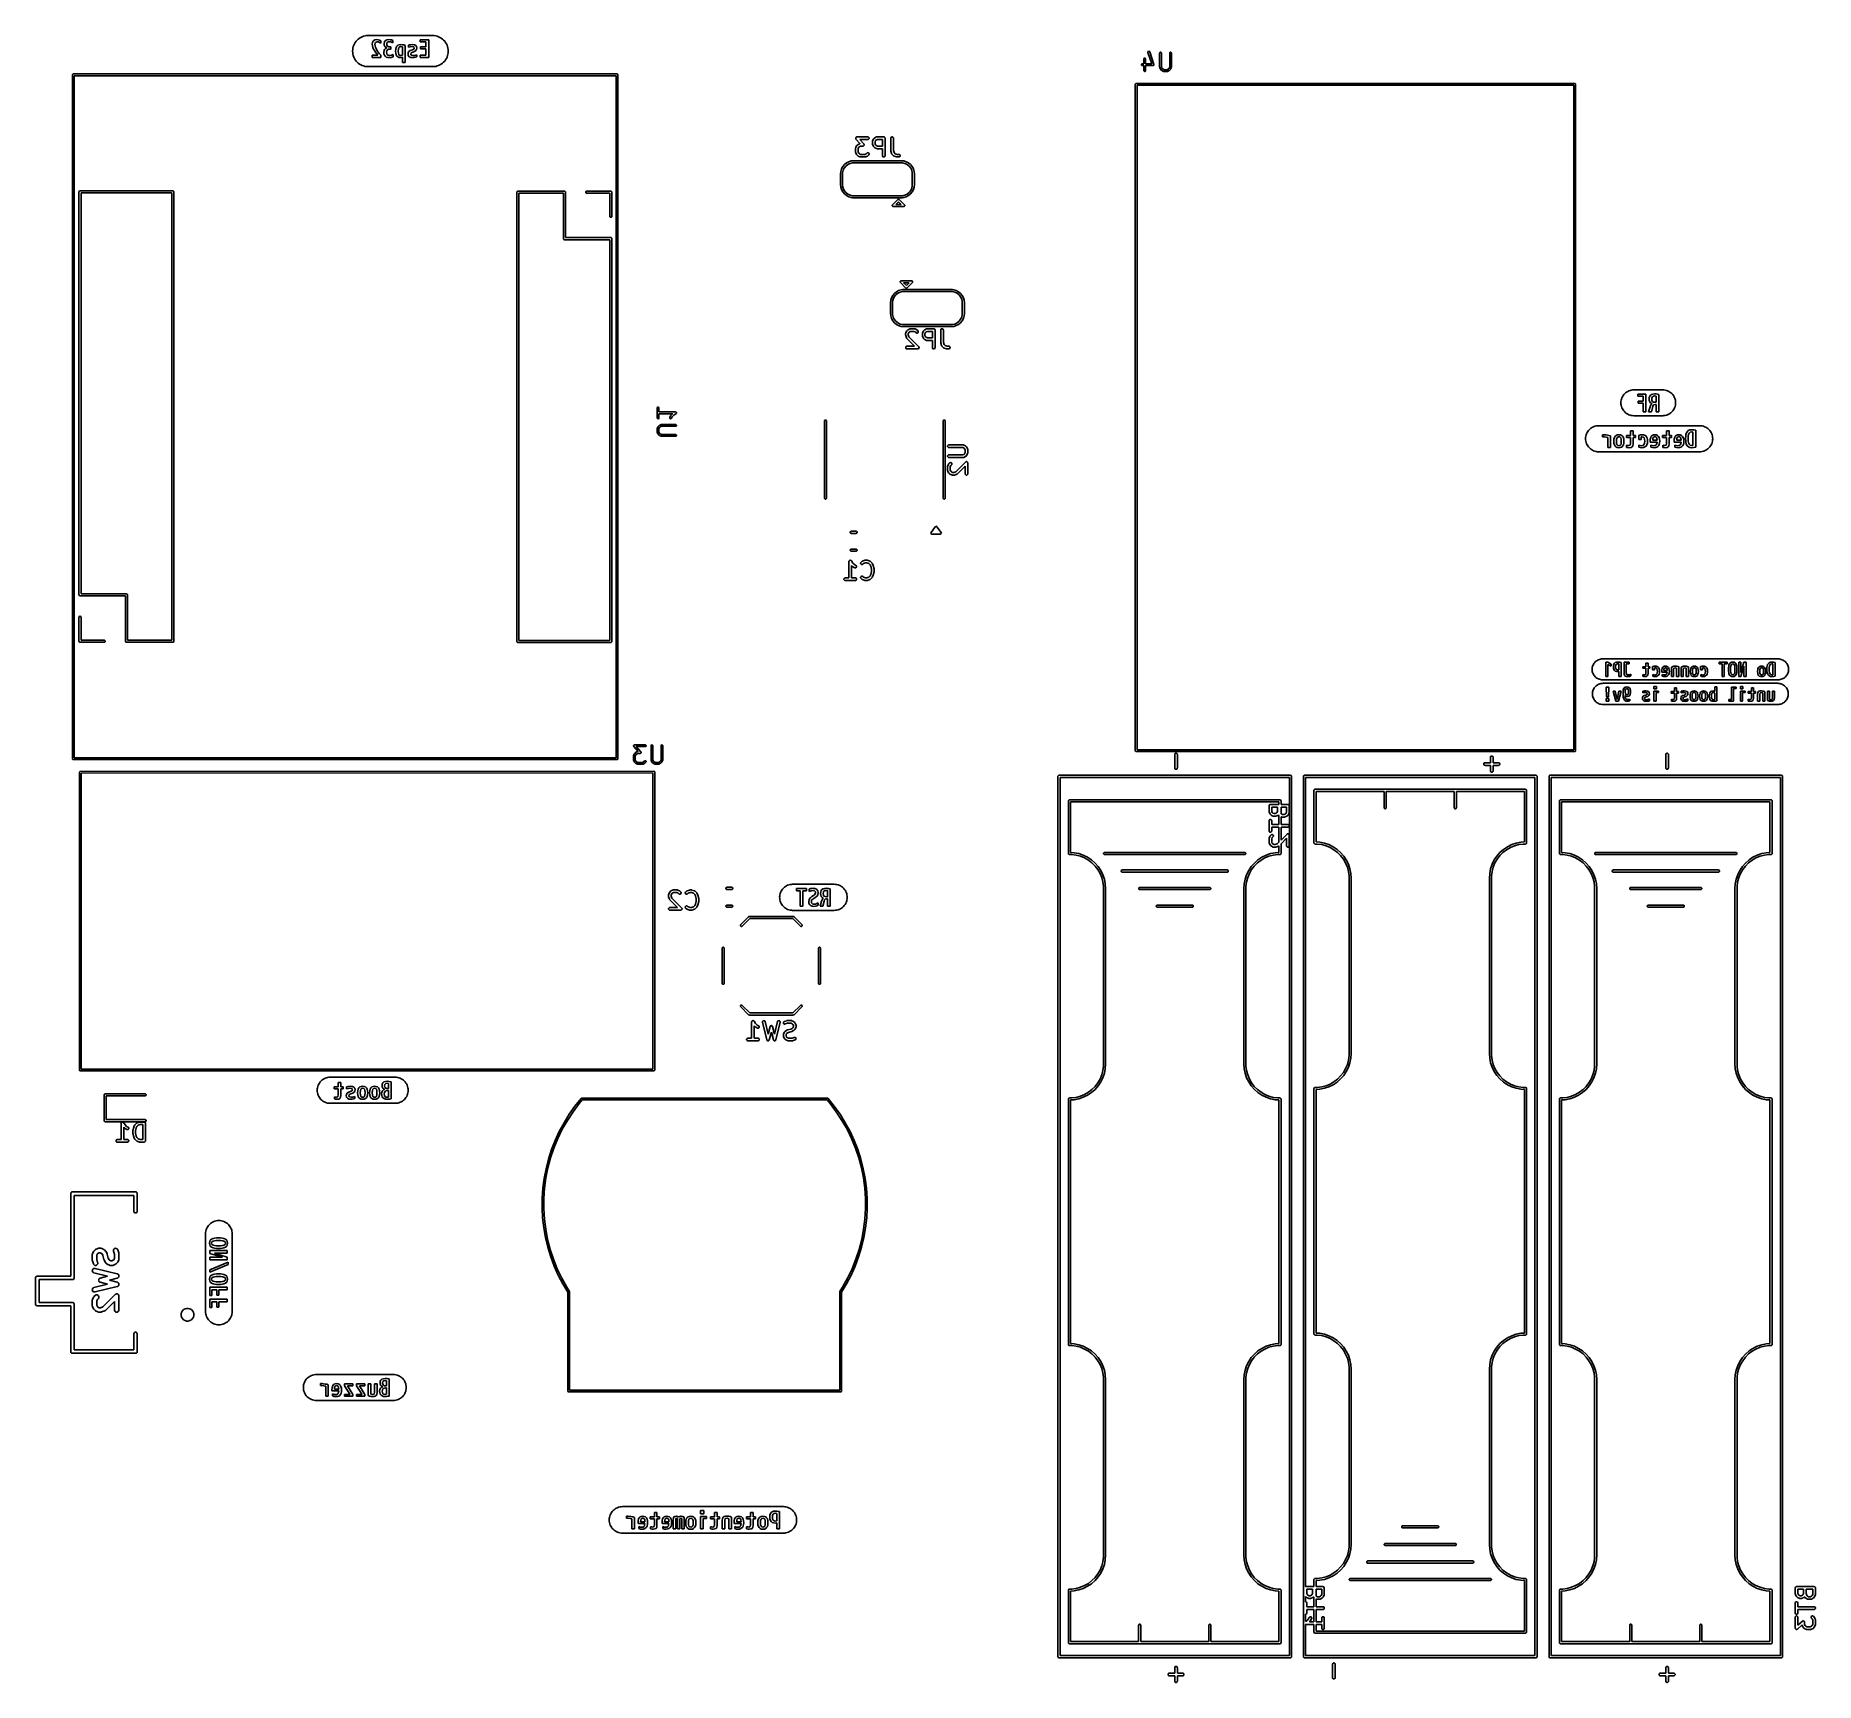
# Model space of a CAD drawing. Extents: x 4.14 to 8.13, y -5.57 to -1.87.
import ezdxf

# ---------------------------------------------------------------- set-up
doc = ezdxf.new("R2010")
doc.units = 0
doc.header["$MEASUREMENT"] = 0
doc.layers.add('BLACK', color=7, linetype='CONTINUOUS')

msp = doc.modelspace()

# ---------------------------------------------------------------- linework, layer by layer
at = {"layer": 'BLACK', "linetype": 'CONTINUOUS'}
for p, q in [((4.8576, -1.8789), (4.8602, -1.8766)), ((4.8602, -1.8766), (4.8629, -1.8745)), ((4.8629, -1.8745), (4.8658, -1.8728)), ((4.8658, -1.8728), (4.8689, -1.8713)), ((4.8689, -1.8713), (4.8722, -1.8702)), ((4.8722, -1.8702), (4.8755, -1.8693)), ((4.8755, -1.8693), (4.8789, -1.8688)), ((4.8789, -1.8688), (4.8823, -1.8687)), ((4.8823, -1.8687), (4.8913, -1.8687)), ((4.8913, -1.8687), (5.0182, -1.8687)), ((4.9011, -1.8777), (4.897, -1.8783)), ((4.9045, -1.878), (4.9011, -1.8777)), ((4.9285, -1.8777), (4.9241, -1.8783)), ((4.9315, -1.8779), (4.9285, -1.8777)), ((5.0182, -1.8687), (5.0272, -1.8687)), ((5.0272, -1.8687), (5.0306, -1.8688)), ((5.0306, -1.8688), (5.034, -1.8693)), ((5.034, -1.8693), (5.0373, -1.8702)), ((5.0373, -1.8702), (5.0405, -1.8713)), ((5.0405, -1.8713), (5.0436, -1.8728)), ((5.0436, -1.8728), (5.0465, -1.8745)), ((5.0465, -1.8745), (5.0493, -1.8766)), ((5.0493, -1.8766), (5.0518, -1.8789)), ((4.8474, -1.9035), (4.8476, -1.9001)), ((4.8476, -1.907), (4.8474, -1.9035)), ((4.8476, -1.9001), (4.8481, -1.8967)), ((4.8481, -1.9103), (4.8476, -1.907)), ((4.8481, -1.8967), (4.8489, -1.8934)), ((4.8489, -1.9137), (4.8481, -1.9103)), ((4.8489, -1.8934), (4.8501, -1.8902)), ((4.8501, -1.9169), (4.8489, -1.9137)), ((4.8501, -1.8902), (4.8515, -1.8871)), ((4.8515, -1.92), (4.8501, -1.9169)), ((4.8515, -1.8871), (4.8533, -1.8842)), ((4.8533, -1.8842), (4.8553, -1.8814)), ((4.8553, -1.8814), (4.8576, -1.8789)), ((4.9044, -1.9129), (4.8913, -1.9129)), ((4.8913, -1.9129), (4.8913, -1.9176)), ((4.8913, -1.9176), (4.9107, -1.9176)), ((4.8922, -1.8836), (4.8915, -1.8882)), ((4.8915, -1.8882), (4.8919, -1.8916)), ((4.8919, -1.8916), (4.8929, -1.8952)), ((4.894, -1.8803), (4.8922, -1.8836)), ((4.8929, -1.8952), (4.8946, -1.8991)), ((4.897, -1.8783), (4.894, -1.8803)), ((4.8946, -1.8991), (4.8963, -1.9021)), ((4.8963, -1.9021), (4.8986, -1.9055)), ((4.8976, -1.8884), (4.8979, -1.8857)), ((4.8979, -1.8914), (4.8976, -1.8884)), ((4.8979, -1.8857), (4.8988, -1.8838)), ((4.8987, -1.8945), (4.8979, -1.8914)), ((4.8986, -1.9055), (4.9013, -1.909)), ((4.9, -1.8978), (4.8987, -1.8945)), ((4.8988, -1.8838), (4.9023, -1.8823)), ((4.9019, -1.9013), (4.9, -1.8978)), ((4.9013, -1.909), (4.9044, -1.9128)), ((4.9043, -1.905), (4.9019, -1.9013)), ((4.9023, -1.8823), (4.9049, -1.8827)), ((4.9072, -1.9088), (4.9043, -1.905)), ((4.9044, -1.9128), (4.9044, -1.9129)), ((4.9077, -1.8789), (4.9045, -1.878)), ((4.9049, -1.8827), (4.9077, -1.8838)), ((4.9107, -1.9129), (4.9072, -1.9088)), ((4.9107, -1.8805), (4.9077, -1.8789)), ((4.9077, -1.8838), (4.9107, -1.8855)), ((4.9107, -1.8855), (4.9107, -1.8805)), ((4.9107, -1.9176), (4.9107, -1.9129)), ((4.918, -1.9025), (4.9176, -1.9062)), ((4.9176, -1.9062), (4.9179, -1.9099)), ((4.9179, -1.9099), (4.9189, -1.9128)), ((4.9193, -1.8996), (4.918, -1.9025)), ((4.9188, -1.8829), (4.9181, -1.8867)), ((4.9181, -1.8867), (4.9185, -1.8902)), ((4.9185, -1.8902), (4.9197, -1.8929)), ((4.9208, -1.8801), (4.9188, -1.8829)), ((4.9189, -1.9128), (4.9206, -1.9151)), ((4.9215, -1.8975), (4.9193, -1.8996)), ((4.9197, -1.8929), (4.9218, -1.895)), ((4.9206, -1.9151), (4.923, -1.9168)), ((4.9241, -1.8783), (4.9208, -1.8801)), ((4.9246, -1.8964), (4.9215, -1.8975)), ((4.9218, -1.895), (4.9246, -1.8964)), ((4.923, -1.9168), (4.926, -1.9178)), ((4.9236, -1.906), (4.9241, -1.9028)), ((4.9241, -1.9092), (4.9236, -1.906)), ((4.924, -1.8875), (4.9246, -1.8846)), ((4.9245, -1.8905), (4.924, -1.8875)), ((4.9241, -1.9028), (4.9256, -1.9006)), ((4.9253, -1.9116), (4.9241, -1.9092)), ((4.926, -1.8926), (4.9245, -1.8905)), ((4.9246, -1.8846), (4.9265, -1.8829)), ((4.9246, -1.8964), (4.9246, -1.8964)), ((4.9275, -1.9129), (4.9253, -1.9116)), ((4.9256, -1.9006), (4.9282, -1.8994)), ((4.9285, -1.8938), (4.926, -1.8926)), ((4.9265, -1.8829), (4.9296, -1.8823)), ((4.9304, -1.9134), (4.9275, -1.9129)), ((4.9282, -1.8994), (4.9323, -1.899)), ((4.9323, -1.8942), (4.9285, -1.8938)), ((4.9296, -1.8823), (4.9334, -1.8829)), ((4.9297, -1.9181), (4.9341, -1.9177)), ((4.9344, -1.9129), (4.9304, -1.9134)), ((4.9345, -1.8785), (4.9315, -1.8779)), ((4.9333, -1.8942), (4.9323, -1.8942)), ((4.9323, -1.899), (4.9333, -1.899)), ((4.9333, -1.899), (4.9333, -1.8942)), ((4.9334, -1.8829), (4.9376, -1.8846)), ((4.9341, -1.9177), (4.9384, -1.9164)), ((4.9384, -1.9112), (4.9344, -1.9129)), ((4.9376, -1.8795), (4.9345, -1.8785)), ((4.9376, -1.8846), (4.9376, -1.8795)), ((4.9384, -1.9164), (4.9384, -1.9112)), ((4.9443, -1.8988), (4.944, -1.9035)), ((4.944, -1.9035), (4.9443, -1.908)), ((4.9453, -1.8951), (4.9443, -1.8988)), ((4.9443, -1.908), (4.9452, -1.9116)), ((4.9452, -1.9116), (4.9466, -1.9145)), ((4.9469, -1.8924), (4.9453, -1.8951)), ((4.9466, -1.9145), (4.9486, -1.9165)), ((4.9491, -1.8905), (4.9469, -1.8924)), ((4.9486, -1.9165), (4.9512, -1.9177)), ((4.9521, -1.8894), (4.9491, -1.8905)), ((4.95, -1.9035), (4.9503, -1.8988)), ((4.9503, -1.908), (4.95, -1.9035)), ((4.9503, -1.8988), (4.9513, -1.8957)), ((4.9512, -1.9112), (4.9503, -1.908)), ((4.9528, -1.9131), (4.9512, -1.9112)), ((4.9512, -1.9177), (4.9544, -1.9181)), ((4.9513, -1.8957), (4.9531, -1.894)), ((4.9559, -1.889), (4.9521, -1.8894)), ((4.9551, -1.9137), (4.9528, -1.9131)), ((4.9531, -1.894), (4.9556, -1.8934)), ((4.9591, -1.9125), (4.9551, -1.9137)), ((4.9556, -1.8934), (4.9591, -1.894)), ((4.9591, -1.8892), (4.9559, -1.889)), ((4.9568, -1.9178), (4.9591, -1.917)), ((4.9622, -1.8897), (4.9591, -1.8892)), ((4.9591, -1.894), (4.9591, -1.9125)), ((4.9591, -1.917), (4.9591, -1.9294)), ((4.9651, -1.8907), (4.9622, -1.8897)), ((4.9651, -1.9294), (4.9651, -1.8907)), ((4.9723, -1.9066), (4.9718, -1.91)), ((4.9718, -1.91), (4.9725, -1.9135)), ((4.9739, -1.9041), (4.9723, -1.9066)), ((4.9725, -1.9135), (4.9745, -1.916)), ((4.9755, -1.8895), (4.9727, -1.8902)), ((4.9727, -1.8902), (4.9727, -1.8946)), ((4.9727, -1.8946), (4.977, -1.8936)), ((4.9769, -1.9022), (4.9739, -1.9041)), ((4.9745, -1.916), (4.9778, -1.9176)), ((4.9785, -1.8891), (4.9755, -1.8895)), ((4.9817, -1.9007), (4.9769, -1.9022)), ((4.977, -1.8936), (4.9811, -1.8933)), ((4.9778, -1.91), (4.9788, -1.9073)), ((4.979, -1.9128), (4.9778, -1.91)), ((4.9778, -1.9176), (4.9822, -1.9181)), ((4.9817, -1.889), (4.9785, -1.8891)), ((4.9788, -1.9073), (4.9823, -1.9057)), ((4.9831, -1.9137), (4.979, -1.9128)), ((4.9811, -1.8933), (4.9846, -1.8942)), ((4.9861, -1.8895), (4.9817, -1.889)), ((4.9849, -1.8992), (4.9817, -1.9007)), ((4.9823, -1.9057), (4.9867, -1.9042)), ((4.9872, -1.9132), (4.9831, -1.9137)), ((4.9846, -1.8942), (4.9858, -1.8968)), ((4.9858, -1.8968), (4.9849, -1.8992)), ((4.9855, -1.9179), (4.9886, -1.9173)), ((4.9892, -1.891), (4.9861, -1.8895)), ((4.9867, -1.9042), (4.9896, -1.9023)), ((4.9915, -1.9116), (4.9872, -1.9132)), ((4.9886, -1.9173), (4.9915, -1.9164)), ((4.9911, -1.8935), (4.9892, -1.891)), ((4.9896, -1.9023), (4.9912, -1.8999)), ((4.9917, -1.8968), (4.9911, -1.8935)), ((4.9912, -1.8999), (4.9917, -1.8968)), ((4.9915, -1.9164), (4.9915, -1.9116)), ((5.0182, -1.8782), (4.9993, -1.8782)), ((4.9993, -1.8782), (4.9993, -1.8829)), ((4.9993, -1.8829), (5.0121, -1.8829)), ((5.0121, -1.9129), (4.9993, -1.9129)), ((4.9993, -1.9129), (4.9993, -1.9176)), ((4.9993, -1.9176), (5.0182, -1.9176)), ((5.0121, -1.8941), (4.9998, -1.8941)), ((4.9998, -1.8941), (4.9998, -1.8987)), ((4.9998, -1.8987), (5.0121, -1.8987)), ((5.0121, -1.8829), (5.0121, -1.8941)), ((5.0121, -1.8987), (5.0121, -1.9129)), ((5.0182, -1.9176), (5.0182, -1.8782)), ((5.0518, -1.8789), (5.0541, -1.8814)), ((5.0541, -1.8814), (5.0562, -1.8842)), ((5.0562, -1.8842), (5.0579, -1.8871)), ((5.0579, -1.8871), (5.0594, -1.8902)), ((5.0594, -1.9169), (5.0579, -1.92)), ((5.0594, -1.8902), (5.0605, -1.8934)), ((5.0605, -1.9137), (5.0594, -1.9169)), ((5.0605, -1.8934), (5.0614, -1.8967)), ((5.0614, -1.9103), (5.0605, -1.9137)), ((5.0614, -1.8967), (5.0619, -1.9001)), ((5.0619, -1.907), (5.0614, -1.9103)), ((5.0619, -1.9001), (5.062, -1.9035)), ((5.062, -1.9035), (5.0619, -1.907)), ((6.6328, -1.9058), (6.6335, -1.9044)), ((6.6329, -1.9065), (6.6328, -1.9058)), ((6.6414, -1.9321), (6.6329, -1.9065)), ((6.6335, -1.9044), (6.6349, -1.9039)), ((6.6349, -1.9039), (6.6363, -1.9046)), ((6.6363, -1.9046), (6.6367, -1.9053)), ((6.6367, -1.9053), (6.646, -1.9334)), ((6.6591, -1.9078), (6.6592, -1.907)), ((6.6591, -1.9396), (6.6591, -1.9078)), ((6.6592, -1.907), (6.6603, -1.906)), ((6.6603, -1.906), (6.6618, -1.906)), ((6.6618, -1.906), (6.6629, -1.907)), ((6.6629, -1.907), (6.663, -1.9078)), ((6.663, -1.9078), (6.663, -1.9392)), ((6.6816, -1.9078), (6.6817, -1.907)), ((6.6816, -1.9392), (6.6816, -1.9078)), ((6.6817, -1.907), (6.6828, -1.906)), ((6.6828, -1.906), (6.6843, -1.906)), ((6.6843, -1.906), (6.6854, -1.907)), ((6.6854, -1.907), (6.6855, -1.9078)), ((6.6855, -1.9078), (6.6855, -1.9396)), ((4.2185, -1.9567), (4.2187, -1.9559)), ((4.2185, -3.4921), (4.2185, -1.9567)), ((4.2187, -1.9559), (4.2197, -1.9549)), ((4.2197, -1.9549), (4.2205, -1.9547)), ((4.2205, -1.9547), (5.4409, -1.9547)), ((4.8533, -1.9229), (4.8515, -1.92)), ((4.8553, -1.9257), (4.8533, -1.9229)), ((4.8576, -1.9282), (4.8553, -1.9257)), ((4.8602, -1.9305), (4.8576, -1.9282)), ((4.8629, -1.9325), (4.8602, -1.9305)), ((4.8658, -1.9343), (4.8629, -1.9325)), ((4.8689, -1.9358), (4.8658, -1.9343)), ((4.8722, -1.9369), (4.8689, -1.9358)), ((4.8755, -1.9377), (4.8722, -1.9369)), ((4.8789, -1.9383), (4.8755, -1.9377)), ((4.8823, -1.9384), (4.8789, -1.9383)), ((4.8913, -1.9384), (4.8823, -1.9384)), ((4.9297, -1.9384), (4.8913, -1.9384)), ((4.926, -1.9178), (4.9297, -1.9181)), ((4.9591, -1.9384), (4.9297, -1.9384)), ((4.9544, -1.9181), (4.9568, -1.9178)), ((4.9591, -1.9294), (4.9651, -1.9294)), ((4.9822, -1.9384), (4.9591, -1.9384)), ((4.9822, -1.9181), (4.9855, -1.9179)), ((4.9993, -1.9384), (4.9822, -1.9384)), ((5.0182, -1.9384), (4.9993, -1.9384)), ((5.0272, -1.9384), (5.0182, -1.9384)), ((5.0306, -1.9383), (5.0272, -1.9384)), ((5.034, -1.9377), (5.0306, -1.9383)), ((5.0373, -1.9369), (5.034, -1.9377)), ((5.0405, -1.9358), (5.0373, -1.9369)), ((5.0436, -1.9343), (5.0405, -1.9358)), ((5.0465, -1.9325), (5.0436, -1.9343)), ((5.0493, -1.9305), (5.0465, -1.9325)), ((5.0518, -1.9282), (5.0493, -1.9305)), ((5.0541, -1.9257), (5.0518, -1.9282)), ((5.0562, -1.9229), (5.0541, -1.9257)), ((5.0579, -1.92), (5.0562, -1.9229)), ((5.4409, -1.9547), (5.4417, -1.9549)), ((5.4417, -1.9549), (5.4428, -1.9559)), ((5.4428, -1.9559), (5.4429, -1.9567)), ((5.4429, -1.9567), (5.4429, -3.4921)), ((6.618, -1.9333), (6.619, -1.9322)), ((6.618, -1.9348), (6.618, -1.9333)), ((6.619, -1.9358), (6.618, -1.9348)), ((6.619, -1.9322), (6.6198, -1.9321)), ((6.6198, -1.936), (6.619, -1.9358)), ((6.6198, -1.9321), (6.6235, -1.9321)), ((6.6235, -1.936), (6.6198, -1.936)), ((6.6235, -1.9209), (6.6236, -1.9201)), ((6.6235, -1.9321), (6.6235, -1.9209)), ((6.6235, -1.9471), (6.6235, -1.936)), ((6.6236, -1.9479), (6.6235, -1.9471)), ((6.6236, -1.9201), (6.6247, -1.9191)), ((6.6247, -1.949), (6.6236, -1.9479)), ((6.6247, -1.9191), (6.6262, -1.9191)), ((6.6262, -1.949), (6.6247, -1.949)), ((6.6262, -1.9191), (6.6272, -1.9201)), ((6.6272, -1.9479), (6.6262, -1.949)), ((6.6272, -1.9201), (6.6274, -1.9209)), ((6.6274, -1.9471), (6.6272, -1.9479)), ((6.6274, -1.9209), (6.6274, -1.9321)), ((6.6274, -1.9321), (6.6414, -1.9321)), ((6.6442, -1.936), (6.6274, -1.936)), ((6.6274, -1.936), (6.6274, -1.9471)), ((6.6449, -1.9358), (6.6442, -1.936)), ((6.6452, -1.9356), (6.6449, -1.9358)), ((6.6455, -1.9355), (6.6452, -1.9356)), ((6.6457, -1.9351), (6.6455, -1.9355)), ((6.646, -1.9348), (6.6457, -1.9351)), ((6.646, -1.9334), (6.6461, -1.9342)), ((6.6461, -1.9342), (6.646, -1.9344)), ((6.646, -1.9344), (6.646, -1.9348)), ((6.6591, -1.9397), (6.6591, -1.9396)), ((6.6591, -1.9398), (6.6591, -1.9397)), ((6.6592, -1.9401), (6.6591, -1.9398)), ((6.6592, -1.9404), (6.6592, -1.9401)), ((6.6593, -1.9404), (6.6592, -1.9404)), ((6.6593, -1.9405), (6.6593, -1.9404)), ((6.6612, -1.9443), (6.6593, -1.9405)), ((6.6613, -1.9445), (6.6612, -1.9443)), ((6.6615, -1.9448), (6.6613, -1.9445)), ((6.6634, -1.9467), (6.6615, -1.9448)), ((6.663, -1.9392), (6.6645, -1.9422)), ((6.6637, -1.9468), (6.6634, -1.9467)), ((6.6639, -1.947), (6.6637, -1.9468)), ((6.6677, -1.9489), (6.6639, -1.947)), ((6.6645, -1.9422), (6.666, -1.9436)), ((6.666, -1.9436), (6.669, -1.9452)), ((6.6678, -1.9489), (6.6677, -1.9489)), ((6.6678, -1.949), (6.6678, -1.9489)), ((6.6681, -1.949), (6.6678, -1.949)), ((6.6684, -1.9491), (6.6681, -1.949)), ((6.6685, -1.9491), (6.6684, -1.9491)), ((6.6684, -1.9491), (6.6684, -1.9491)), ((6.676, -1.9491), (6.6685, -1.9491)), ((6.669, -1.9452), (6.6756, -1.9452)), ((6.6756, -1.9452), (6.6786, -1.9436)), ((6.6761, -1.9491), (6.676, -1.9491)), ((6.6762, -1.9491), (6.6761, -1.9491)), ((6.6765, -1.949), (6.6762, -1.9491)), ((6.6768, -1.949), (6.6765, -1.949)), ((6.6769, -1.9489), (6.6768, -1.9489)), ((6.6768, -1.9489), (6.6768, -1.949)), ((6.6807, -1.947), (6.6769, -1.9489)), ((6.6786, -1.9436), (6.68, -1.9422)), ((6.68, -1.9422), (6.6816, -1.9392)), ((6.6809, -1.9468), (6.6807, -1.947)), ((6.6812, -1.9467), (6.6809, -1.9468)), ((6.6831, -1.9448), (6.6812, -1.9467)), ((6.6832, -1.9445), (6.6831, -1.9448)), ((6.6834, -1.9443), (6.6832, -1.9445)), ((6.6853, -1.9405), (6.6834, -1.9443)), ((6.6854, -1.9404), (6.6853, -1.9404)), ((6.6853, -1.9404), (6.6853, -1.9405)), ((6.6855, -1.9398), (6.6854, -1.9401)), ((6.6854, -1.9401), (6.6854, -1.9404)), ((6.6855, -1.9396), (6.6855, -1.9397)), ((6.6855, -1.9397), (6.6855, -1.9398)), ((4.2224, -1.9587), (4.2224, -3.4902)), ((5.439, -1.9587), (4.2224, -1.9587)), ((5.439, -3.4902), (5.439, -1.9587)), ((6.6043, -1.9779), (6.6045, -1.9771)), ((6.6043, -3.4739), (6.6043, -1.9779)), ((6.6045, -1.9771), (6.6055, -1.976)), ((6.6055, -1.976), (6.6063, -1.9759)), ((6.6063, -1.9759), (7.5906, -1.9759)), ((6.6083, -1.9798), (6.6083, -3.4719)), ((7.5886, -1.9798), (6.6083, -1.9798)), ((7.5886, -3.4719), (7.5886, -1.9798)), ((7.5906, -1.9759), (7.5913, -1.976)), ((7.5913, -1.976), (7.5924, -1.9771)), ((7.5924, -1.9771), (7.5925, -1.9779)), ((7.5925, -1.9779), (7.5925, -3.4739)), ((5.9767, -2.0993), (5.9768, -2.0988)), ((5.9768, -2.0994), (5.9767, -2.0993)), ((5.9768, -2.0981), (5.977, -2.0977)), ((5.9768, -2.0982), (5.9768, -2.0981)), ((5.9768, -2.0983), (5.9768, -2.0982)), ((5.9768, -2.0988), (5.9768, -2.0983)), ((5.9768, -2.0995), (5.9768, -2.0994)), ((5.9769, -2.0999), (5.9768, -2.0995)), ((5.9771, -2.1004), (5.9769, -2.0999)), ((5.977, -2.0977), (5.9772, -2.0973)), ((5.977, -2.1201), (5.9789, -2.1163)), ((5.9772, -2.1005), (5.9771, -2.1004)), ((5.9772, -2.0973), (5.9773, -2.0972)), ((5.9772, -2.1006), (5.9772, -2.1005)), ((5.9773, -2.1006), (5.9772, -2.1006)), ((5.9773, -2.0971), (5.9777, -2.0968)), ((5.9773, -2.0972), (5.9773, -2.0971)), ((5.9774, -2.1009), (5.9773, -2.1006)), ((5.9864, -2.1111), (5.9774, -2.1009)), ((5.9777, -2.0968), (5.978, -2.0965)), ((5.978, -2.0965), (5.9781, -2.0964)), ((5.9781, -2.0964), (5.9782, -2.0964)), ((5.9782, -2.0964), (5.9786, -2.0962)), ((5.9786, -2.0962), (5.9791, -2.096)), ((5.9789, -2.1163), (5.979, -2.1161)), ((5.979, -2.1161), (5.9791, -2.116)), ((5.9791, -2.096), (5.9792, -2.096)), ((5.9791, -2.1159), (5.9792, -2.1158)), ((5.9791, -2.116), (5.9791, -2.1159)), ((5.9792, -2.096), (5.9793, -2.096)), ((5.9792, -2.1158), (5.9793, -2.1158)), ((5.9793, -2.096), (5.9794, -2.096)), ((5.9793, -2.1158), (5.9794, -2.1156)), ((5.9794, -2.096), (5.9797, -2.096)), ((5.9794, -2.1156), (5.9813, -2.1137)), ((5.9797, -2.096), (6.004, -2.096)), ((5.9813, -2.1137), (5.9815, -2.1135)), ((5.9815, -2.1135), (5.9816, -2.1135)), ((5.9816, -2.1135), (5.9817, -2.1134)), ((5.9817, -2.1134), (5.9818, -2.1133)), ((5.9818, -2.1133), (5.9821, -2.1131)), ((5.9818, -2.1133), (5.9818, -2.1133)), ((5.9821, -2.1131), (5.9858, -2.1113)), ((5.9879, -2.1169), (5.9852, -2.1182)), ((5.9858, -2.1113), (5.9864, -2.1111)), ((6.004, -2.1019), (5.9862, -2.1019)), ((5.9862, -2.1019), (5.995, -2.112)), ((5.9928, -2.1169), (5.9879, -2.1169)), ((5.9931, -2.1168), (5.9928, -2.1169)), ((5.9932, -2.1168), (5.9931, -2.1168)), ((5.9934, -2.1168), (5.9932, -2.1168)), ((5.9932, -2.1168), (5.9932, -2.1168)), ((5.9938, -2.1166), (5.9934, -2.1168)), ((5.9943, -2.1165), (5.9938, -2.1166)), ((5.9944, -2.1164), (5.9943, -2.1164)), ((5.9943, -2.1164), (5.9943, -2.1165)), ((5.9948, -2.116), (5.9944, -2.1164)), ((5.9951, -2.1157), (5.9948, -2.116)), ((5.995, -2.112), (5.9952, -2.1122)), ((5.9952, -2.1156), (5.9951, -2.1157)), ((5.9952, -2.1122), (5.9952, -2.1123)), ((5.9952, -2.1123), (5.9953, -2.1123)), ((5.9954, -2.1151), (5.9952, -2.1155)), ((5.9952, -2.1155), (5.9952, -2.1156)), ((5.9953, -2.1123), (5.9953, -2.1124)), ((5.9953, -2.1124), (5.9955, -2.1129)), ((5.9956, -2.1147), (5.9954, -2.1151)), ((5.9955, -2.1129), (5.9957, -2.1133)), ((5.9957, -2.1145), (5.9956, -2.1146)), ((5.9956, -2.1146), (5.9956, -2.1147)), ((5.9957, -2.1133), (5.9957, -2.1134)), ((5.9957, -2.1134), (5.9957, -2.1135)), ((5.9957, -2.1135), (5.9957, -2.114)), ((5.9957, -2.114), (5.9957, -2.1145)), ((6.004, -2.096), (6.0046, -2.096)), ((6.0046, -2.1018), (6.004, -2.1019)), ((6.0046, -2.096), (6.0057, -2.0965)), ((6.0057, -2.1014), (6.0046, -2.1018)), ((6.0057, -2.0965), (6.0065, -2.0973)), ((6.0065, -2.1006), (6.0057, -2.1014)), ((6.0065, -2.0973), (6.0069, -2.0983)), ((6.0069, -2.0995), (6.0065, -2.1006)), ((6.0069, -2.0983), (6.0069, -2.0995)), ((6.0142, -2.1064), (6.0143, -2.1058)), ((6.0142, -2.112), (6.0142, -2.1064)), ((6.0143, -2.1126), (6.0142, -2.112)), ((6.0143, -2.1056), (6.0145, -2.1051)), ((6.0143, -2.1057), (6.0143, -2.1056)), ((6.0143, -2.1058), (6.0143, -2.1057)), ((6.0143, -2.1127), (6.0143, -2.1126)), ((6.0143, -2.1128), (6.0143, -2.1127)), ((6.0145, -2.1134), (6.0143, -2.1128)), ((6.0145, -2.1051), (6.0164, -2.1013)), ((6.0164, -2.1171), (6.0145, -2.1134)), ((6.0164, -2.1013), (6.0165, -2.1011)), ((6.0165, -2.1174), (6.0164, -2.1171)), ((6.0165, -2.1011), (6.0166, -2.101)), ((6.0166, -2.1174), (6.0165, -2.1174)), ((6.0166, -2.1009), (6.0167, -2.1008)), ((6.0166, -2.101), (6.0166, -2.1009)), ((6.0166, -2.1175), (6.0166, -2.1174)), ((6.0167, -2.1008), (6.0168, -2.1008)), ((6.0168, -2.1008), (6.0169, -2.1006)), ((6.0169, -2.1006), (6.0188, -2.0987)), ((6.0188, -2.0987), (6.019, -2.0985)), ((6.019, -2.0985), (6.0191, -2.0985)), ((6.0191, -2.0985), (6.0192, -2.0984)), ((6.0192, -2.0984), (6.0193, -2.0983)), ((6.0193, -2.0983), (6.0196, -2.0981)), ((6.0193, -2.0983), (6.0193, -2.0983)), ((6.0196, -2.0981), (6.0233, -2.0963)), ((6.0215, -2.1044), (6.0201, -2.1071)), ((6.0201, -2.1071), (6.0201, -2.1113)), ((6.0201, -2.1113), (6.0215, -2.114)), ((6.0227, -2.1032), (6.0215, -2.1044)), ((6.0215, -2.114), (6.0227, -2.1152)), ((6.0254, -2.1019), (6.0227, -2.1032)), ((6.0227, -2.1152), (6.0254, -2.1166)), ((6.0233, -2.0963), (6.0239, -2.0961)), ((6.0239, -2.0961), (6.024, -2.0961)), ((6.024, -2.0961), (6.0241, -2.096)), ((6.0241, -2.096), (6.0247, -2.096)), ((6.0247, -2.096), (6.0397, -2.096)), ((6.0367, -2.1019), (6.0254, -2.1019)), ((6.0254, -2.1166), (6.0367, -2.1166)), ((6.0367, -2.1166), (6.0367, -2.1019)), ((6.0397, -2.096), (6.0402, -2.096)), ((6.0402, -2.096), (6.0413, -2.0965)), ((6.0413, -2.0965), (6.0421, -2.0973)), ((6.0421, -2.0973), (6.0425, -2.0983)), ((6.0425, -2.0983), (6.0426, -2.0989)), ((6.0426, -2.0989), (6.0426, -2.1383)), ((6.0554, -2.0989), (6.0555, -2.0983)), ((6.0554, -2.127), (6.0554, -2.0989)), ((6.0555, -2.0983), (6.0559, -2.0973)), ((6.0559, -2.0973), (6.0568, -2.0965)), ((6.0568, -2.0965), (6.0578, -2.096)), ((6.0578, -2.096), (6.059, -2.096)), ((6.059, -2.096), (6.06, -2.0965)), ((6.06, -2.0965), (6.0609, -2.0973)), ((6.0609, -2.0973), (6.0613, -2.0983)), ((6.0613, -2.0983), (6.0614, -2.0989)), ((6.0614, -2.0989), (6.0614, -2.1266)), ((5.9513, -2.1583), (5.9558, -2.1546)), ((5.9558, -2.1546), (5.961, -2.1518)), ((5.9641, -2.1555), (5.959, -2.158)), ((5.961, -2.1518), (5.9666, -2.1501)), ((5.9696, -2.1542), (5.9641, -2.1555)), ((5.9666, -2.1501), (5.9695, -2.1498)), ((5.9695, -2.1498), (5.9696, -2.1497)), ((5.9696, -2.1497), (5.9705, -2.1495)), ((5.9724, -2.1542), (5.9696, -2.1542)), ((5.9705, -2.1495), (6.0807, -2.1495)), ((6.0787, -2.1542), (5.9724, -2.1542)), ((5.9767, -2.1214), (5.9768, -2.1208)), ((5.9767, -2.1308), (5.9767, -2.1214)), ((5.9768, -2.1314), (5.9767, -2.1308)), ((5.9768, -2.1206), (5.977, -2.1201)), ((5.9768, -2.1207), (5.9768, -2.1206)), ((5.9768, -2.1208), (5.9768, -2.1207)), ((5.9768, -2.1315), (5.9768, -2.1314)), ((5.9768, -2.1316), (5.9768, -2.1315)), ((5.977, -2.1321), (5.9768, -2.1316)), ((5.9789, -2.1359), (5.977, -2.1321)), ((5.979, -2.1361), (5.9789, -2.1359)), ((5.9791, -2.1362), (5.979, -2.1361)), ((5.9791, -2.1363), (5.9791, -2.1362)), ((5.9792, -2.1363), (5.9791, -2.1363)), ((5.9793, -2.1364), (5.9792, -2.1363)), ((5.9794, -2.1366), (5.9793, -2.1364)), ((5.9813, -2.1385), (5.9794, -2.1366)), ((5.9815, -2.1387), (5.9813, -2.1385)), ((5.9816, -2.1387), (5.9815, -2.1387)), ((5.9817, -2.1388), (5.9816, -2.1387)), ((5.9818, -2.1389), (5.9817, -2.1388)), ((5.9821, -2.139), (5.9818, -2.1389)), ((5.9818, -2.1389), (5.9818, -2.1389)), ((5.9858, -2.1409), (5.9821, -2.139)), ((5.984, -2.1194), (5.9826, -2.1221)), ((5.9826, -2.1221), (5.9826, -2.1301)), ((5.9826, -2.1301), (5.984, -2.1328)), ((5.9852, -2.1182), (5.984, -2.1194)), ((5.984, -2.1328), (5.9852, -2.134)), ((5.9852, -2.134), (5.9879, -2.1353)), ((5.9864, -2.1411), (5.9858, -2.1409)), ((5.9865, -2.1411), (5.9864, -2.1411)), ((5.9866, -2.1412), (5.9865, -2.1411)), ((5.9872, -2.1412), (5.9866, -2.1412)), ((5.9984, -2.1412), (5.9872, -2.1412)), ((5.9879, -2.1353), (5.9977, -2.1353)), ((5.9977, -2.1353), (6.0004, -2.134)), ((5.999, -2.1412), (5.9984, -2.1412)), ((5.9991, -2.1411), (5.999, -2.1412)), ((5.9992, -2.1411), (5.9991, -2.1411)), ((5.9997, -2.1409), (5.9992, -2.1411)), ((6.0035, -2.139), (5.9997, -2.1409)), ((6.0004, -2.134), (6.0019, -2.1324)), ((6.0019, -2.1324), (6.0024, -2.1321)), ((6.0024, -2.1321), (6.0035, -2.1316)), ((6.0035, -2.1316), (6.0046, -2.1316)), ((6.0037, -2.1389), (6.0035, -2.139)), ((6.0038, -2.1389), (6.0037, -2.1389)), ((6.0039, -2.1388), (6.0038, -2.1389)), ((6.004, -2.1387), (6.0039, -2.1388)), ((6.0042, -2.1385), (6.004, -2.1387)), ((6.004, -2.1387), (6.004, -2.1387)), ((6.0061, -2.1366), (6.0042, -2.1385)), ((6.0046, -2.1316), (6.0057, -2.1321)), ((6.0057, -2.1321), (6.0065, -2.1329)), ((6.0065, -2.1362), (6.0061, -2.1366)), ((6.0065, -2.1329), (6.0069, -2.134)), ((6.0069, -2.1351), (6.0065, -2.1362)), ((6.0069, -2.134), (6.0069, -2.1351)), ((6.0167, -2.1176), (6.0166, -2.1175)), ((6.0168, -2.1176), (6.0167, -2.1176)), ((6.0169, -2.1179), (6.0168, -2.1176)), ((6.0188, -2.1197), (6.0169, -2.1179)), ((6.019, -2.1199), (6.0188, -2.1197)), ((6.0191, -2.12), (6.019, -2.1199)), ((6.0192, -2.12), (6.0191, -2.12)), ((6.0193, -2.1201), (6.0192, -2.12)), ((6.0196, -2.1203), (6.0193, -2.1201)), ((6.0193, -2.1201), (6.0193, -2.1201)), ((6.0233, -2.1222), (6.0196, -2.1203)), ((6.0239, -2.1224), (6.0233, -2.1222)), ((6.024, -2.1224), (6.0239, -2.1224)), ((6.0241, -2.1224), (6.024, -2.1224)), ((6.0247, -2.1225), (6.0241, -2.1224)), ((6.0367, -2.1225), (6.0247, -2.1225)), ((6.0367, -2.1383), (6.0367, -2.1225)), ((6.0368, -2.1389), (6.0367, -2.1383)), ((6.0372, -2.1399), (6.0368, -2.1389)), ((6.038, -2.1407), (6.0372, -2.1399)), ((6.0391, -2.1412), (6.038, -2.1407)), ((6.0402, -2.1412), (6.0391, -2.1412)), ((6.0413, -2.1407), (6.0402, -2.1412)), ((6.0421, -2.1399), (6.0413, -2.1407)), ((6.0425, -2.1389), (6.0421, -2.1399)), ((6.0426, -2.1383), (6.0425, -2.1389)), ((6.0555, -2.1273), (6.0554, -2.127)), ((6.0555, -2.1274), (6.0555, -2.1273)), ((6.0555, -2.1275), (6.0555, -2.1274)), ((6.0555, -2.1276), (6.0555, -2.1275)), ((6.0555, -2.1277), (6.0555, -2.1276)), ((6.0556, -2.128), (6.0555, -2.1277)), ((6.0575, -2.1336), (6.0556, -2.128)), ((6.0577, -2.1341), (6.0575, -2.1336)), ((6.0578, -2.1342), (6.0577, -2.1341)), ((6.0578, -2.1343), (6.0578, -2.1342)), ((6.0582, -2.1347), (6.0578, -2.1343)), ((6.0619, -2.1385), (6.0582, -2.1347)), ((6.0614, -2.1266), (6.0629, -2.1311)), ((6.0624, -2.1389), (6.0619, -2.1385)), ((6.0625, -2.1389), (6.0624, -2.1389)), ((6.0626, -2.139), (6.0625, -2.1389)), ((6.0631, -2.1392), (6.0626, -2.139)), ((6.0629, -2.1311), (6.0656, -2.1338)), ((6.0687, -2.1411), (6.0631, -2.1392)), ((6.0656, -2.1338), (6.0701, -2.1353)), ((6.069, -2.1411), (6.0687, -2.1411)), ((6.0691, -2.1412), (6.069, -2.1411)), ((6.0692, -2.1412), (6.0691, -2.1412)), ((6.0693, -2.1412), (6.0692, -2.1412)), ((6.0694, -2.1412), (6.0693, -2.1412)), ((6.0696, -2.1412), (6.0694, -2.1412)), ((6.0734, -2.1412), (6.0696, -2.1412)), ((6.0701, -2.1353), (6.0734, -2.1353)), ((6.0734, -2.1353), (6.074, -2.1354)), ((6.074, -2.1412), (6.0734, -2.1412)), ((6.074, -2.1354), (6.075, -2.1358)), ((6.075, -2.1407), (6.074, -2.1412)), ((6.075, -2.1358), (6.0759, -2.1366)), ((6.0759, -2.1399), (6.075, -2.1407)), ((6.0759, -2.1366), (6.0763, -2.1377)), ((6.0763, -2.1389), (6.0759, -2.1399)), ((6.0763, -2.1377), (6.0763, -2.1389)), ((6.0816, -2.1542), (6.0787, -2.1542)), ((6.0807, -2.1495), (6.0816, -2.1497)), ((6.0816, -2.1497), (6.0817, -2.1498)), ((6.0871, -2.1555), (6.0816, -2.1542)), ((6.0817, -2.1498), (6.0846, -2.1501)), ((6.0846, -2.1501), (6.0902, -2.1518)), ((6.0922, -2.158), (6.0871, -2.1555)), ((6.0902, -2.1518), (6.0954, -2.1546)), ((6.0954, -2.1546), (6.0999, -2.1583)), ((5.9425, -2.1794), (5.9431, -2.1736)), ((5.9425, -2.2031), (5.9425, -2.1794)), ((5.9431, -2.1736), (5.9448, -2.168)), ((5.9448, -2.168), (5.9476, -2.1628)), ((5.9485, -2.1711), (5.9472, -2.1766)), ((5.9472, -2.1766), (5.9472, -2.1794)), ((5.9472, -2.1794), (5.9472, -2.2031)), ((5.9476, -2.1628), (5.9513, -2.1583)), ((5.951, -2.1659), (5.9485, -2.1711)), ((5.9545, -2.1615), (5.951, -2.1659)), ((5.959, -2.158), (5.9545, -2.1615)), ((6.0967, -2.1615), (6.0922, -2.158)), ((6.1002, -2.1659), (6.0967, -2.1615)), ((6.0999, -2.1583), (6.1036, -2.1628)), ((6.1027, -2.1711), (6.1002, -2.1659)), ((6.1039, -2.1766), (6.1027, -2.1711)), ((6.1036, -2.1628), (6.1064, -2.168)), ((6.1039, -2.1794), (6.1039, -2.1766)), ((6.1039, -2.2031), (6.1039, -2.1794)), ((6.1064, -2.168), (6.1081, -2.1736)), ((6.1081, -2.1736), (6.1087, -2.1794)), ((6.1087, -2.1794), (6.1087, -2.2031)), ((4.2331, -2.2197), (4.2333, -2.2188)), ((4.2331, -3.124), (4.2331, -2.2197)), ((4.2333, -2.2188), (4.2345, -2.2175)), ((4.2345, -2.2175), (4.2354, -2.2173)), ((4.2354, -2.2173), (4.4441, -2.2173)), ((4.2378, -2.222), (4.2378, -3.1217)), ((4.4417, -2.222), (4.2378, -2.222)), ((4.4417, -3.226), (4.4417, -2.222)), ((4.4441, -2.2173), (4.445, -2.2175)), ((4.445, -2.2175), (4.4463, -2.2188)), ((4.4463, -2.2188), (4.4465, -2.2197)), ((4.4465, -2.2197), (4.4465, -3.2283)), ((5.2161, -2.2201), (5.2163, -2.2192)), ((5.2161, -3.2287), (5.2161, -2.2201)), ((5.2163, -2.2192), (5.2176, -2.2179)), ((5.2176, -2.2179), (5.2185, -2.2177)), ((5.2185, -2.2177), (5.3228, -2.2177)), ((5.2209, -2.2224), (5.2209, -3.2264)), ((5.3205, -2.2224), (5.2209, -2.2224)), ((5.3205, -2.3244), (5.3205, -2.2224)), ((5.3228, -2.2177), (5.3237, -2.2179)), ((5.3237, -2.2179), (5.325, -2.2192)), ((5.325, -2.2192), (5.3252, -2.2201)), ((5.3252, -2.2201), (5.3252, -2.322)), ((5.3707, -2.2192), (5.3719, -2.2179)), ((5.3707, -2.221), (5.3707, -2.2192)), ((5.3719, -2.2223), (5.3707, -2.221)), ((5.3719, -2.2179), (5.3728, -2.2177)), ((5.3728, -2.2224), (5.3719, -2.2223)), ((5.3728, -2.2177), (5.4272, -2.2177)), ((5.4248, -2.2224), (5.3728, -2.2224)), ((5.4248, -2.2744), (5.4248, -2.2224)), ((5.4272, -2.2177), (5.4281, -2.2179)), ((5.4281, -2.2179), (5.4293, -2.2192)), ((5.4293, -2.2192), (5.4295, -2.2201)), ((5.4295, -2.2201), (5.4295, -2.2744)), ((5.9431, -2.2089), (5.9425, -2.2031)), ((5.9448, -2.2145), (5.9431, -2.2089)), ((5.9476, -2.2197), (5.9448, -2.2145)), ((5.9472, -2.2031), (5.9472, -2.2059)), ((5.9472, -2.2059), (5.9485, -2.2114)), ((5.9513, -2.2242), (5.9476, -2.2197)), ((5.9485, -2.2114), (5.951, -2.2165)), ((5.951, -2.2165), (5.9545, -2.221)), ((5.9558, -2.2279), (5.9513, -2.2242)), ((5.9545, -2.221), (5.959, -2.2245)), ((5.961, -2.2307), (5.9558, -2.2279)), ((5.959, -2.2245), (5.9641, -2.227)), ((5.9666, -2.2324), (5.961, -2.2307)), ((5.9641, -2.227), (5.9696, -2.2282)), ((5.9695, -2.2327), (5.9666, -2.2324)), ((5.9696, -2.2328), (5.9695, -2.2327)), ((5.9696, -2.2282), (5.9705, -2.2282)), ((5.9705, -2.233), (5.9696, -2.2328)), ((5.9705, -2.2282), (6.0807, -2.2282)), ((5.9724, -2.233), (5.9705, -2.233)), ((6.0787, -2.233), (5.9724, -2.233)), ((6.0594, -2.2486), (6.0712, -2.2368)), ((6.0712, -2.2368), (6.0719, -2.2363)), ((6.0719, -2.2363), (6.0737, -2.2363)), ((6.0737, -2.2363), (6.0745, -2.2368)), ((6.0745, -2.2368), (6.0863, -2.2486)), ((6.0807, -2.233), (6.0787, -2.233)), ((6.0807, -2.2282), (6.0816, -2.2282)), ((6.0816, -2.2328), (6.0807, -2.233)), ((6.0816, -2.2282), (6.0871, -2.227)), ((6.0817, -2.2327), (6.0816, -2.2328)), ((6.0846, -2.2324), (6.0817, -2.2327)), ((6.0902, -2.2307), (6.0846, -2.2324)), ((6.0871, -2.227), (6.0922, -2.2245)), ((6.0954, -2.2279), (6.0902, -2.2307)), ((6.0922, -2.2245), (6.0967, -2.221)), ((6.0999, -2.2242), (6.0954, -2.2279)), ((6.0967, -2.221), (6.1002, -2.2165)), ((6.1036, -2.2197), (6.0999, -2.2242)), ((6.1002, -2.2165), (6.1027, -2.2114)), ((6.1027, -2.2114), (6.1039, -2.2059)), ((6.1064, -2.2145), (6.1036, -2.2197)), ((6.1039, -2.2059), (6.1039, -2.2031)), ((6.1081, -2.2089), (6.1064, -2.2145)), ((6.1087, -2.2031), (6.1081, -2.2089)), ((5.425, -2.2753), (5.4248, -2.2744)), ((5.4263, -2.2766), (5.425, -2.2753)), ((5.4281, -2.2766), (5.4263, -2.2766)), ((5.4293, -2.2753), (5.4281, -2.2766)), ((5.4295, -2.2744), (5.4293, -2.2753)), ((6.0588, -2.2494), (6.0594, -2.2486)), ((6.0588, -2.2512), (6.0588, -2.2494)), ((6.0601, -2.2525), (6.0588, -2.2512)), ((6.061, -2.2527), (6.0601, -2.2525)), ((6.0846, -2.2527), (6.061, -2.2527)), ((6.0728, -2.2418), (6.0667, -2.2479)), ((6.0667, -2.2479), (6.0789, -2.2479)), ((6.0789, -2.2479), (6.0728, -2.2418)), ((6.0855, -2.2525), (6.0846, -2.2527)), ((6.0868, -2.2512), (6.0855, -2.2525)), ((6.0863, -2.2486), (6.0868, -2.2494)), ((6.0868, -2.2494), (6.0868, -2.2512)), ((5.3207, -2.3253), (5.3205, -2.3244)), ((5.3219, -2.3266), (5.3207, -2.3253)), ((5.3228, -2.3268), (5.3219, -2.3266)), ((5.4248, -2.3268), (5.3228, -2.3268)), ((5.3252, -2.322), (5.4272, -2.322)), ((5.4248, -3.2264), (5.4248, -2.3268)), ((5.4272, -2.322), (5.4281, -2.3222)), ((5.4281, -2.3222), (5.4293, -2.3235)), ((5.4293, -2.3235), (5.4295, -2.3244)), ((5.4295, -2.3244), (5.4295, -3.2287)), ((6.0766, -2.4204), (6.0778, -2.4191)), ((6.0766, -2.4222), (6.0766, -2.4204)), ((6.0771, -2.4229), (6.0766, -2.4222)), ((6.0889, -2.4347), (6.0771, -2.4229)), ((6.0778, -2.4191), (6.0787, -2.4189)), ((6.0787, -2.4189), (6.1024, -2.4189)), ((6.0844, -2.4236), (6.0906, -2.4297)), ((6.0967, -2.4236), (6.0844, -2.4236)), ((6.0896, -2.4353), (6.0889, -2.4347)), ((6.0915, -2.4353), (6.0896, -2.4353)), ((6.0906, -2.4297), (6.0967, -2.4236)), ((6.0922, -2.4347), (6.0915, -2.4353)), ((6.104, -2.4229), (6.0922, -2.4347)), ((6.1024, -2.4189), (6.1033, -2.4191)), ((6.1033, -2.4191), (6.1045, -2.4204)), ((6.1045, -2.4222), (6.104, -2.4229)), ((6.1045, -2.4204), (6.1045, -2.4222)), ((6.0547, -2.4685), (6.0553, -2.4627)), ((6.0547, -2.4921), (6.0547, -2.4685)), ((6.0553, -2.4627), (6.057, -2.4571)), ((6.057, -2.4571), (6.0598, -2.4519)), ((6.0607, -2.4601), (6.0594, -2.4657)), ((6.0594, -2.4657), (6.0594, -2.4685)), ((6.0594, -2.4685), (6.0594, -2.4921)), ((6.0598, -2.4519), (6.0635, -2.4473)), ((6.0632, -2.455), (6.0607, -2.4601)), ((6.0667, -2.4506), (6.0632, -2.455)), ((6.0635, -2.4473), (6.068, -2.4436)), ((6.0712, -2.447), (6.0667, -2.4506)), ((6.068, -2.4436), (6.0732, -2.4409)), ((6.0763, -2.4446), (6.0712, -2.447)), ((6.0732, -2.4409), (6.0788, -2.4392)), ((6.0818, -2.4433), (6.0763, -2.4446)), ((6.0788, -2.4392), (6.0817, -2.4389)), ((6.0817, -2.4389), (6.0818, -2.4388)), ((6.0818, -2.4388), (6.0827, -2.4386)), ((6.0846, -2.4433), (6.0818, -2.4433)), ((6.0827, -2.4386), (6.1929, -2.4386)), ((6.1909, -2.4433), (6.0846, -2.4433)), ((6.1938, -2.4433), (6.1909, -2.4433)), ((6.1929, -2.4386), (6.1938, -2.4388)), ((6.1938, -2.4388), (6.1939, -2.4389)), ((6.1993, -2.4446), (6.1938, -2.4433)), ((6.1939, -2.4389), (6.1968, -2.4392)), ((6.1968, -2.4392), (6.2024, -2.4409)), ((6.2044, -2.447), (6.1993, -2.4446)), ((6.2024, -2.4409), (6.2076, -2.4436)), ((6.2089, -2.4506), (6.2044, -2.447)), ((6.2076, -2.4436), (6.2121, -2.4473)), ((6.2124, -2.455), (6.2089, -2.4506)), ((6.2121, -2.4473), (6.2158, -2.4519)), ((6.2149, -2.4601), (6.2124, -2.455)), ((6.2161, -2.4657), (6.2149, -2.4601)), ((6.2158, -2.4519), (6.2186, -2.4571)), ((6.2161, -2.4685), (6.2161, -2.4657)), ((6.2161, -2.4921), (6.2161, -2.4685)), ((6.2186, -2.4571), (6.2203, -2.4627)), ((6.2203, -2.4627), (6.2209, -2.4685)), ((6.2209, -2.4685), (6.2209, -2.4921)), ((6.0553, -2.498), (6.0547, -2.4921)), ((6.057, -2.5036), (6.0553, -2.498)), ((6.0598, -2.5087), (6.057, -2.5036)), ((6.0594, -2.4921), (6.0594, -2.495)), ((6.0594, -2.495), (6.0607, -2.5005)), ((6.0635, -2.5133), (6.0598, -2.5087)), ((6.0607, -2.5005), (6.0632, -2.5056)), ((6.0632, -2.5056), (6.0667, -2.5101)), ((6.068, -2.517), (6.0635, -2.5133)), ((6.0667, -2.5101), (6.0712, -2.5136)), ((6.0732, -2.5198), (6.068, -2.517)), ((6.0712, -2.5136), (6.0763, -2.5161)), ((6.0763, -2.5161), (6.0818, -2.5173)), ((6.1938, -2.5173), (6.1993, -2.5161)), ((6.1993, -2.5161), (6.2044, -2.5136)), ((6.2076, -2.517), (6.2024, -2.5198)), ((6.2044, -2.5136), (6.2089, -2.5101)), ((6.2121, -2.5133), (6.2076, -2.517)), ((6.2089, -2.5101), (6.2124, -2.5056)), ((6.2158, -2.5087), (6.2121, -2.5133)), ((6.2124, -2.5056), (6.2149, -2.5005)), ((6.2149, -2.5005), (6.2161, -2.495)), ((6.2186, -2.5036), (6.2158, -2.5087)), ((6.2161, -2.495), (6.2161, -2.4921)), ((6.2203, -2.498), (6.2186, -2.5036)), ((6.2209, -2.4921), (6.2203, -2.498)), ((6.0788, -2.5215), (6.0732, -2.5198)), ((6.0817, -2.5218), (6.0788, -2.5215)), ((6.0818, -2.5219), (6.0817, -2.5218)), ((6.0818, -2.5173), (6.0827, -2.5173)), ((6.0827, -2.522), (6.0818, -2.5219)), ((6.0827, -2.5173), (6.1929, -2.5173)), ((6.0846, -2.522), (6.0827, -2.522)), ((6.1909, -2.522), (6.0846, -2.522)), ((6.0889, -2.5372), (6.089, -2.5366)), ((6.0889, -2.541), (6.0889, -2.5372)), ((6.0889, -2.5413), (6.0889, -2.541)), ((6.089, -2.5414), (6.0889, -2.5413)), ((6.0889, -2.5413), (6.0889, -2.5413)), ((6.089, -2.5364), (6.0892, -2.5359)), ((6.089, -2.5365), (6.089, -2.5364)), ((6.089, -2.5366), (6.089, -2.5365)), ((6.089, -2.5415), (6.089, -2.5414)), ((6.089, -2.5416), (6.089, -2.5415)), ((6.0891, -2.5419), (6.089, -2.5416)), ((6.0909, -2.5475), (6.0891, -2.5419)), ((6.0892, -2.5359), (6.0911, -2.5321)), ((6.0912, -2.5481), (6.0909, -2.5475)), ((6.0911, -2.5321), (6.0913, -2.5319)), ((6.0913, -2.5482), (6.0912, -2.5481)), ((6.0912, -2.5481), (6.0912, -2.5481)), ((6.0913, -2.5318), (6.0913, -2.5317)), ((6.0913, -2.5317), (6.0914, -2.5317)), ((6.0913, -2.5319), (6.0913, -2.5318)), ((6.0917, -2.5487), (6.0913, -2.5482)), ((6.0914, -2.5317), (6.0915, -2.5316)), ((6.0915, -2.5316), (6.0917, -2.5314)), ((6.0917, -2.5314), (6.0935, -2.5295)), ((6.1091, -2.5661), (6.0917, -2.5487)), ((6.0935, -2.5295), (6.0938, -2.5293)), ((6.0938, -2.5293), (6.0939, -2.5292)), ((6.0938, -2.5293), (6.0938, -2.5293)), ((6.0939, -2.5292), (6.094, -2.5291)), ((6.094, -2.5291), (6.0943, -2.529)), ((6.094, -2.5291), (6.094, -2.5291)), ((6.0943, -2.529), (6.098, -2.5271)), ((6.0962, -2.5352), (6.0948, -2.5379)), ((6.0948, -2.5379), (6.0948, -2.5405)), ((6.0948, -2.5405), (6.0963, -2.545)), ((6.0974, -2.534), (6.0962, -2.5352)), ((6.0963, -2.545), (6.1183, -2.567)), ((6.1001, -2.5327), (6.0974, -2.534)), ((6.098, -2.5271), (6.0986, -2.5269)), ((6.0986, -2.5269), (6.0987, -2.5269)), ((6.0987, -2.5269), (6.0988, -2.5268)), ((6.0988, -2.5268), (6.0994, -2.5268)), ((6.0994, -2.5268), (6.1087, -2.5268)), ((6.108, -2.5327), (6.1001, -2.5327)), ((6.1107, -2.534), (6.108, -2.5327)), ((6.1087, -2.5268), (6.1093, -2.5268)), ((6.1093, -2.5268), (6.1094, -2.5269)), ((6.1094, -2.5269), (6.1095, -2.5269)), ((6.1095, -2.5269), (6.1101, -2.5271)), ((6.1101, -2.5271), (6.1138, -2.529)), ((6.1123, -2.5356), (6.1107, -2.534)), ((6.1127, -2.5359), (6.1123, -2.5356)), ((6.1138, -2.5364), (6.1127, -2.5359)), ((6.1138, -2.529), (6.1141, -2.5291)), ((6.1149, -2.5364), (6.1138, -2.5364)), ((6.1141, -2.5291), (6.1141, -2.5291)), ((6.1141, -2.5291), (6.1142, -2.5292)), ((6.1142, -2.5292), (6.1143, -2.5293)), ((6.1143, -2.5293), (6.1143, -2.5293)), ((6.1143, -2.5293), (6.1146, -2.5295)), ((6.1146, -2.5295), (6.1164, -2.5314)), ((6.116, -2.5359), (6.1149, -2.5364)), ((6.1168, -2.5351), (6.116, -2.5359)), ((6.1164, -2.5314), (6.1168, -2.5318)), ((6.1168, -2.5318), (6.1173, -2.5329)), ((6.1173, -2.534), (6.1168, -2.5351)), ((6.1173, -2.5329), (6.1173, -2.534)), ((6.1264, -2.5372), (6.1265, -2.5366)), ((6.1264, -2.5428), (6.1264, -2.5372)), ((6.1265, -2.5434), (6.1264, -2.5428)), ((6.1265, -2.5364), (6.1267, -2.5359)), ((6.1265, -2.5365), (6.1265, -2.5364)), ((6.1265, -2.5366), (6.1265, -2.5365)), ((6.1265, -2.5435), (6.1265, -2.5434)), ((6.1265, -2.5436), (6.1265, -2.5435)), ((6.1267, -2.5442), (6.1265, -2.5436)), ((6.1267, -2.5359), (6.1286, -2.5321)), ((6.1286, -2.5479), (6.1267, -2.5442)), ((6.1286, -2.5321), (6.1287, -2.5319)), ((6.1287, -2.5482), (6.1286, -2.5479)), ((6.1287, -2.5319), (6.1288, -2.5318)), ((6.1288, -2.5482), (6.1287, -2.5482)), ((6.1288, -2.5318), (6.1288, -2.5317)), ((6.1288, -2.5317), (6.1289, -2.5317)), ((6.1288, -2.5483), (6.1288, -2.5482)), ((6.1289, -2.5484), (6.1288, -2.5483)), ((6.1289, -2.5317), (6.129, -2.5316)), ((6.129, -2.5485), (6.1289, -2.5484)), ((6.129, -2.5316), (6.1291, -2.5314)), ((6.1291, -2.5487), (6.129, -2.5485)), ((6.1291, -2.5314), (6.131, -2.5295)), ((6.131, -2.5506), (6.1291, -2.5487)), ((6.131, -2.5295), (6.1312, -2.5293)), ((6.1312, -2.5507), (6.131, -2.5506)), ((6.1312, -2.5293), (6.1313, -2.5293)), ((6.1313, -2.5508), (6.1312, -2.5507)), ((6.1313, -2.5293), (6.1314, -2.5292)), ((6.1314, -2.5509), (6.1313, -2.5508)), ((6.1314, -2.5292), (6.1315, -2.5291)), ((6.1315, -2.5509), (6.1314, -2.5509)), ((6.1315, -2.5291), (6.1318, -2.529)), ((6.1315, -2.5291), (6.1315, -2.5291)), ((6.1318, -2.5511), (6.1315, -2.5509)), ((6.1315, -2.5509), (6.1315, -2.5509)), ((6.1318, -2.529), (6.1355, -2.5271)), ((6.1355, -2.553), (6.1318, -2.5511)), ((6.1337, -2.5352), (6.1323, -2.5379)), ((6.1323, -2.5379), (6.1323, -2.5421)), ((6.1323, -2.5421), (6.1337, -2.5448)), ((6.1349, -2.534), (6.1337, -2.5352)), ((6.1337, -2.5448), (6.1349, -2.546)), ((6.1376, -2.5327), (6.1349, -2.534)), ((6.1349, -2.546), (6.1376, -2.5474)), ((6.1355, -2.5271), (6.1361, -2.5269)), ((6.1361, -2.5532), (6.1355, -2.553)), ((6.1361, -2.5269), (6.1362, -2.5269)), ((6.1362, -2.5532), (6.1361, -2.5532)), ((6.1362, -2.5269), (6.1363, -2.5268)), ((6.1363, -2.5532), (6.1362, -2.5532)), ((6.1363, -2.5268), (6.1369, -2.5268)), ((6.1369, -2.5533), (6.1363, -2.5532)), ((6.1369, -2.5268), (6.1519, -2.5268)), ((6.1489, -2.5533), (6.1369, -2.5533)), ((6.1489, -2.5327), (6.1376, -2.5327)), ((6.1376, -2.5474), (6.1489, -2.5474)), ((6.1489, -2.5474), (6.1489, -2.5327)), ((6.1489, -2.5691), (6.1489, -2.5533)), ((6.1519, -2.5268), (6.1524, -2.5268)), ((6.1524, -2.5268), (6.1535, -2.5273)), ((6.1535, -2.5273), (6.1543, -2.5281)), ((6.1543, -2.5281), (6.1548, -2.5291)), ((6.1548, -2.5291), (6.1548, -2.5297)), ((6.1548, -2.5297), (6.1548, -2.5691)), ((6.1677, -2.5291), (6.1681, -2.5281)), ((6.1677, -2.5297), (6.1677, -2.5291)), ((6.1677, -2.5578), (6.1677, -2.5297)), ((6.1681, -2.5281), (6.169, -2.5273)), ((6.169, -2.5273), (6.17, -2.5268)), ((6.17, -2.5268), (6.1712, -2.5268)), ((6.1712, -2.5268), (6.1722, -2.5273)), ((6.1722, -2.5273), (6.1731, -2.5281)), ((6.1731, -2.5281), (6.1735, -2.5291)), ((6.1735, -2.5291), (6.1736, -2.5297)), ((6.1736, -2.5297), (6.1736, -2.5574)), ((6.1929, -2.522), (6.1909, -2.522)), ((6.1929, -2.5173), (6.1938, -2.5173)), ((6.1938, -2.5219), (6.1929, -2.522)), ((6.1939, -2.5218), (6.1938, -2.5219)), ((6.1968, -2.5215), (6.1939, -2.5218)), ((6.2024, -2.5198), (6.1968, -2.5215)), ((6.089, -2.5685), (6.0894, -2.5674)), ((6.089, -2.5697), (6.089, -2.5685)), ((6.0894, -2.5707), (6.089, -2.5697)), ((6.0894, -2.5674), (6.0902, -2.5666)), ((6.0902, -2.5715), (6.0894, -2.5707)), ((6.0902, -2.5666), (6.0913, -2.5662)), ((6.0913, -2.572), (6.0902, -2.5715)), ((6.0913, -2.5662), (6.0919, -2.5661)), ((6.0919, -2.572), (6.0913, -2.572)), ((6.0919, -2.5661), (6.1091, -2.5661)), ((6.1162, -2.572), (6.0919, -2.572)), ((6.1168, -2.572), (6.1162, -2.572)), ((6.1171, -2.5719), (6.1168, -2.572)), ((6.1179, -2.5715), (6.1171, -2.5719)), ((6.1187, -2.5707), (6.1179, -2.5715)), ((6.1183, -2.567), (6.1187, -2.5674)), ((6.1187, -2.5674), (6.1191, -2.5685)), ((6.1191, -2.5697), (6.1187, -2.5707)), ((6.1191, -2.5685), (6.1191, -2.5697)), ((6.149, -2.5697), (6.1489, -2.5691)), ((6.1494, -2.5707), (6.149, -2.5697)), ((6.1502, -2.5715), (6.1494, -2.5707)), ((6.1513, -2.572), (6.1502, -2.5715)), ((6.1524, -2.572), (6.1513, -2.572)), ((6.1535, -2.5715), (6.1524, -2.572)), ((6.1543, -2.5707), (6.1535, -2.5715)), ((6.1548, -2.5697), (6.1543, -2.5707)), ((6.1548, -2.5691), (6.1548, -2.5697)), ((6.1677, -2.5581), (6.1677, -2.5578)), ((6.1677, -2.5582), (6.1677, -2.5581)), ((6.1677, -2.5583), (6.1677, -2.5582)), ((6.1677, -2.5584), (6.1677, -2.5583)), ((6.1677, -2.5585), (6.1677, -2.5584)), ((6.1678, -2.5588), (6.1677, -2.5585)), ((6.1697, -2.5644), (6.1678, -2.5588)), ((6.1699, -2.5649), (6.1697, -2.5644)), ((6.17, -2.565), (6.1699, -2.5649)), ((6.17, -2.5651), (6.17, -2.565)), ((6.1704, -2.5656), (6.17, -2.5651)), ((6.1741, -2.5693), (6.1704, -2.5656)), ((6.1736, -2.5574), (6.1751, -2.5619)), ((6.1746, -2.5697), (6.1741, -2.5693)), ((6.1747, -2.5697), (6.1746, -2.5697)), ((6.1748, -2.5698), (6.1747, -2.5697)), ((6.1753, -2.57), (6.1748, -2.5698)), ((6.1751, -2.5619), (6.1778, -2.5646)), ((6.1809, -2.5719), (6.1753, -2.57)), ((6.1778, -2.5646), (6.1823, -2.5661)), ((6.1812, -2.572), (6.1809, -2.5719)), ((6.1813, -2.572), (6.1812, -2.572)), ((6.1814, -2.572), (6.1813, -2.572)), ((6.1815, -2.572), (6.1814, -2.572)), ((6.1816, -2.572), (6.1815, -2.572)), ((6.1819, -2.572), (6.1816, -2.572)), ((6.1856, -2.572), (6.1819, -2.572)), ((6.1823, -2.5661), (6.1856, -2.5661)), ((6.1856, -2.5661), (6.1862, -2.5662)), ((6.1862, -2.572), (6.1856, -2.572)), ((6.1862, -2.5662), (6.1872, -2.5666)), ((6.1872, -2.5715), (6.1862, -2.572)), ((6.1872, -2.5666), (6.1881, -2.5674)), ((6.1881, -2.5707), (6.1872, -2.5715)), ((6.1881, -2.5674), (6.1885, -2.5685)), ((6.1885, -2.5697), (6.1881, -2.5707)), ((6.1885, -2.5685), (6.1885, -2.5697)), ((7.6994, -2.6768), (7.7011, -2.6746)), ((7.7011, -2.6746), (7.703, -2.6724)), ((7.703, -2.6724), (7.7051, -2.6705)), ((7.7051, -2.6705), (7.7074, -2.6688)), ((7.7074, -2.6688), (7.7098, -2.6674)), ((7.7098, -2.6674), (7.7124, -2.6662)), ((7.7124, -2.6662), (7.7151, -2.6652)), ((7.7151, -2.6652), (7.7178, -2.6645)), ((7.7178, -2.6645), (7.7206, -2.6641)), ((7.7206, -2.6641), (7.7235, -2.664)), ((7.7235, -2.664), (7.7324, -2.664)), ((7.7324, -2.664), (7.7794, -2.664)), ((7.7508, -2.6735), (7.7324, -2.6735)), ((7.7324, -2.6735), (7.7324, -2.6782)), ((7.7508, -2.7129), (7.7508, -2.6735)), ((7.7608, -2.6758), (7.7591, -2.678)), ((7.7632, -2.6742), (7.7608, -2.6758)), ((7.7663, -2.6733), (7.7632, -2.6742)), ((7.7702, -2.673), (7.7663, -2.6733)), ((7.7733, -2.6731), (7.7702, -2.673)), ((7.7764, -2.6734), (7.7733, -2.6731)), ((7.7794, -2.674), (7.7764, -2.6734)), ((7.7794, -2.664), (7.7884, -2.664)), ((7.7794, -2.7129), (7.7794, -2.674)), ((7.7884, -2.664), (7.7912, -2.6641)), ((7.7912, -2.6641), (7.794, -2.6645)), ((7.794, -2.6645), (7.7968, -2.6652)), ((7.7968, -2.6652), (7.7994, -2.6662)), ((7.7994, -2.6662), (7.802, -2.6674)), ((7.802, -2.6674), (7.8044, -2.6688)), ((7.8044, -2.6688), (7.8067, -2.6705)), ((7.8067, -2.6705), (7.8088, -2.6724)), ((7.8088, -2.6724), (7.8107, -2.6746)), ((7.8107, -2.6746), (7.8124, -2.6768)), ((5.5312, -2.7043), (5.5314, -2.7036)), ((5.5312, -2.7268), (5.5312, -2.7043)), ((5.5314, -2.7036), (5.5324, -2.7025)), ((5.5324, -2.7025), (5.5339, -2.7025)), ((5.5339, -2.7025), (5.535, -2.7036)), ((5.535, -2.7036), (5.5351, -2.7043)), ((5.5351, -2.7043), (5.5351, -2.7136)), ((5.5351, -2.7136), (5.5725, -2.7136)), ((5.5725, -2.7136), (5.5733, -2.7138)), ((5.5733, -2.7138), (5.5734, -2.7139)), ((5.5734, -2.7139), (5.5736, -2.714)), ((5.5736, -2.714), (5.574, -2.7144)), ((5.5742, -2.7167), (5.5736, -2.7172)), ((5.574, -2.7144), (5.5744, -2.7148)), ((5.5744, -2.7164), (5.5742, -2.7165)), ((5.5742, -2.7165), (5.5742, -2.7167)), ((5.5744, -2.7148), (5.5744, -2.715)), ((5.5744, -2.715), (5.5745, -2.7152)), ((5.5745, -2.7152), (5.5744, -2.7158)), ((5.5744, -2.7158), (5.5744, -2.7164)), ((7.6945, -2.6929), (7.6947, -2.6901)), ((7.6947, -2.6958), (7.6945, -2.6929)), ((7.6947, -2.6901), (7.6951, -2.6873)), ((7.6951, -2.6986), (7.6947, -2.6958)), ((7.6951, -2.6873), (7.6958, -2.6845)), ((7.6958, -2.7013), (7.6951, -2.6986)), ((7.6958, -2.6845), (7.6967, -2.6818)), ((7.6967, -2.704), (7.6958, -2.7013)), ((7.6967, -2.6818), (7.6979, -2.6793)), ((7.6979, -2.7066), (7.6967, -2.704)), ((7.6979, -2.6793), (7.6994, -2.6768)), ((7.6994, -2.709), (7.6979, -2.7066)), ((7.7011, -2.7113), (7.6994, -2.709)), ((7.703, -2.7134), (7.7011, -2.7113)), ((7.7051, -2.7153), (7.703, -2.7134)), ((7.7074, -2.717), (7.7051, -2.7153)), ((7.7324, -2.6782), (7.7447, -2.6782)), ((7.7447, -2.6894), (7.733, -2.6894)), ((7.733, -2.6894), (7.733, -2.694)), ((7.733, -2.694), (7.7447, -2.694)), ((7.7447, -2.6782), (7.7447, -2.6894)), ((7.7447, -2.694), (7.7447, -2.7129)), ((7.7447, -2.7129), (7.7508, -2.7129)), ((7.7601, -2.7019), (7.7567, -2.7129)), ((7.7567, -2.7129), (7.7629, -2.7129)), ((7.7581, -2.681), (7.7578, -2.6847)), ((7.7578, -2.6847), (7.7582, -2.6882)), ((7.7591, -2.678), (7.7581, -2.681)), ((7.7582, -2.6882), (7.7593, -2.6911)), ((7.7593, -2.6911), (7.7612, -2.6933)), ((7.7618, -2.6976), (7.7601, -2.7019)), ((7.7612, -2.6933), (7.7638, -2.6949)), ((7.7638, -2.695), (7.7618, -2.6976)), ((7.7629, -2.7129), (7.766, -2.7015)), ((7.7637, -2.6847), (7.7641, -2.6815)), ((7.7641, -2.688), (7.7637, -2.6847)), ((7.7638, -2.6949), (7.7638, -2.695)), ((7.7641, -2.6815), (7.7653, -2.6793)), ((7.7654, -2.6902), (7.7641, -2.688)), ((7.7653, -2.6793), (7.7673, -2.6781)), ((7.7677, -2.6914), (7.7654, -2.6902)), ((7.766, -2.7015), (7.7669, -2.6991)), ((7.7669, -2.6991), (7.768, -2.6976)), ((7.7673, -2.6781), (7.7702, -2.6777)), ((7.7712, -2.6918), (7.7677, -2.6914)), ((7.768, -2.6976), (7.7712, -2.6965)), ((7.7702, -2.6777), (7.7733, -2.6781)), ((7.7733, -2.6918), (7.7712, -2.6918)), ((7.7712, -2.6965), (7.7733, -2.6965)), ((7.7733, -2.6781), (7.7733, -2.6918)), ((7.7733, -2.6965), (7.7733, -2.7129)), ((7.7733, -2.7129), (7.7794, -2.7129)), ((7.8067, -2.7153), (7.8044, -2.717)), ((7.8088, -2.7134), (7.8067, -2.7153)), ((7.8107, -2.7113), (7.8088, -2.7134)), ((7.8124, -2.709), (7.8107, -2.7113)), ((7.8124, -2.6768), (7.8139, -2.6793)), ((7.8139, -2.7066), (7.8124, -2.709)), ((7.8139, -2.6793), (7.8151, -2.6818)), ((7.8151, -2.704), (7.8139, -2.7066)), ((7.8151, -2.6818), (7.8161, -2.6845)), ((7.8161, -2.7013), (7.8151, -2.704)), ((7.8161, -2.6845), (7.8167, -2.6873)), ((7.8167, -2.6986), (7.8161, -2.7013)), ((7.8167, -2.6873), (7.8172, -2.6901)), ((7.8172, -2.6958), (7.8167, -2.6986)), ((7.8172, -2.6901), (7.8173, -2.6929)), ((7.8173, -2.6929), (7.8172, -2.6958)), ((5.5314, -2.7276), (5.5312, -2.7268)), ((5.5312, -2.7511), (5.5313, -2.7508)), ((5.5312, -2.7512), (5.5312, -2.7511)), ((5.5312, -2.7511), (5.5312, -2.7511)), ((5.5312, -2.7587), (5.5312, -2.7512)), ((5.5313, -2.7508), (5.5314, -2.7505)), ((5.5324, -2.7287), (5.5314, -2.7276)), ((5.5314, -2.7503), (5.5333, -2.7466)), ((5.5314, -2.7504), (5.5314, -2.7503)), ((5.5314, -2.7505), (5.5314, -2.7504)), ((5.5339, -2.7287), (5.5324, -2.7287)), ((5.5333, -2.7466), (5.5335, -2.7463)), ((5.5335, -2.7463), (5.5337, -2.7461)), ((5.5337, -2.7461), (5.5355, -2.7442)), ((5.535, -2.7276), (5.5339, -2.7287)), ((5.5351, -2.7268), (5.535, -2.7276)), ((5.566, -2.7176), (5.5351, -2.7176)), ((5.5351, -2.7176), (5.5351, -2.7268)), ((5.5367, -2.7486), (5.5351, -2.7517)), ((5.5351, -2.7517), (5.5351, -2.7583)), ((5.5355, -2.7442), (5.5358, -2.744)), ((5.5358, -2.744), (5.536, -2.7438)), ((5.536, -2.7438), (5.5398, -2.742)), ((5.5381, -2.7472), (5.5367, -2.7486)), ((5.5411, -2.7457), (5.5381, -2.7472)), ((5.5398, -2.742), (5.5399, -2.7419)), ((5.5399, -2.7419), (5.5402, -2.7418)), ((5.5399, -2.7419), (5.5399, -2.7419)), ((5.5402, -2.7418), (5.5405, -2.7418)), ((5.5405, -2.7418), (5.5406, -2.7418)), ((5.5406, -2.7418), (5.5407, -2.7418)), ((5.5407, -2.7418), (5.5725, -2.7418)), ((5.5725, -2.7457), (5.5411, -2.7457)), ((5.5593, -2.7267), (5.5595, -2.726)), ((5.5598, -2.7281), (5.5593, -2.7267)), ((5.5595, -2.726), (5.5614, -2.7222)), ((5.5612, -2.7288), (5.5598, -2.7281)), ((5.5626, -2.7283), (5.5612, -2.7288)), ((5.5614, -2.7222), (5.5616, -2.722)), ((5.5616, -2.722), (5.5618, -2.7217)), ((5.5618, -2.7217), (5.5655, -2.718)), ((5.5631, -2.7277), (5.5626, -2.7283)), ((5.5648, -2.7243), (5.5631, -2.7277)), ((5.5682, -2.7209), (5.5648, -2.7243)), ((5.5655, -2.718), (5.5657, -2.7178)), ((5.5657, -2.7178), (5.5658, -2.7177)), ((5.5658, -2.7177), (5.566, -2.7176)), ((5.5736, -2.7172), (5.5682, -2.7209)), ((5.5725, -2.7418), (5.5733, -2.7419)), ((5.5733, -2.7455), (5.5725, -2.7457)), ((5.5733, -2.7419), (5.5744, -2.743)), ((5.5744, -2.7445), (5.5733, -2.7455)), ((5.5744, -2.743), (5.5744, -2.7445)), ((5.9065, -2.7339), (5.9067, -2.733)), ((5.9065, -2.8205), (5.9065, -2.7339)), ((5.9067, -2.733), (5.908, -2.7317)), ((5.908, -2.7317), (5.9098, -2.7317)), ((5.9098, -2.7317), (5.911, -2.733)), ((5.911, -2.733), (5.9112, -2.7339)), ((5.9112, -2.7339), (5.9112, -2.8205)), ((6.173, -2.7339), (6.1732, -2.733)), ((6.173, -2.8205), (6.173, -2.7339)), ((6.1732, -2.733), (6.1745, -2.7317)), ((6.1745, -2.7317), (6.1763, -2.7317)), ((6.1763, -2.7317), (6.1776, -2.733)), ((6.1776, -2.733), (6.1778, -2.7339)), ((6.1778, -2.7339), (6.1778, -2.8205)), ((7.6201, -2.7574), (7.6218, -2.7551)), ((7.6218, -2.7551), (7.6237, -2.753)), ((7.6237, -2.753), (7.6259, -2.751)), ((7.6259, -2.751), (7.6282, -2.7493)), ((7.6282, -2.7493), (7.6306, -2.7479)), ((7.6306, -2.7479), (7.6332, -2.7466)), ((7.6332, -2.7466), (7.6359, -2.7457)), ((7.6359, -2.7457), (7.6387, -2.745)), ((7.6387, -2.745), (7.6415, -2.7445)), ((7.6415, -2.7445), (7.6444, -2.7444)), ((7.6444, -2.7444), (7.6534, -2.7444)), ((7.6534, -2.7444), (7.8624, -2.7444)), ((7.7098, -2.7184), (7.7074, -2.717)), ((7.7124, -2.7197), (7.7098, -2.7184)), ((7.7151, -2.7206), (7.7124, -2.7197)), ((7.7178, -2.7213), (7.7151, -2.7206)), ((7.7218, -2.7561), (7.7159, -2.7561)), ((7.7159, -2.7561), (7.7159, -2.7663)), ((7.7206, -2.7217), (7.7178, -2.7213)), ((7.7235, -2.7219), (7.7206, -2.7217)), ((7.7218, -2.7663), (7.7218, -2.7561)), ((7.7324, -2.7219), (7.7235, -2.7219)), ((7.7447, -2.7219), (7.7324, -2.7219)), ((7.7567, -2.7219), (7.7447, -2.7219)), ((7.7794, -2.7219), (7.7567, -2.7219)), ((7.7884, -2.7219), (7.7794, -2.7219)), ((7.7912, -2.7217), (7.7884, -2.7219)), ((7.794, -2.7213), (7.7912, -2.7217)), ((7.7968, -2.7206), (7.794, -2.7213)), ((7.7994, -2.7197), (7.7968, -2.7206)), ((7.8027, -2.7561), (7.7968, -2.7561)), ((7.7968, -2.7561), (7.7968, -2.7663)), ((7.802, -2.7184), (7.7994, -2.7197)), ((7.8044, -2.717), (7.802, -2.7184)), ((7.8027, -2.7663), (7.8027, -2.7561)), ((7.8457, -2.7554), (7.843, -2.7578)), ((7.8493, -2.7539), (7.8457, -2.7554)), ((7.8539, -2.7534), (7.8493, -2.7539)), ((7.8581, -2.7537), (7.8539, -2.7534)), ((7.8624, -2.7545), (7.8581, -2.7537)), ((7.8624, -2.7444), (7.8714, -2.7444)), ((7.8624, -2.7928), (7.8624, -2.7545)), ((7.8714, -2.7444), (7.8742, -2.7445)), ((7.8742, -2.7445), (7.8771, -2.745)), ((7.8771, -2.745), (7.8798, -2.7457)), ((7.8798, -2.7457), (7.8825, -2.7466)), ((7.8825, -2.7466), (7.8851, -2.7479)), ((7.8851, -2.7479), (7.8876, -2.7493)), ((7.8876, -2.7493), (7.8899, -2.751)), ((7.8899, -2.751), (7.892, -2.753)), ((7.892, -2.753), (7.8939, -2.7551)), ((7.8939, -2.7551), (7.8956, -2.7574)), ((5.5312, -2.7588), (5.5312, -2.7587)), ((5.5312, -2.7589), (5.5312, -2.7588)), ((5.5313, -2.7592), (5.5312, -2.7589)), ((5.5314, -2.7595), (5.5313, -2.7592)), ((5.5314, -2.7596), (5.5314, -2.7595)), ((5.5314, -2.7595), (5.5314, -2.7595)), ((5.5333, -2.7633), (5.5314, -2.7596)), ((5.5335, -2.7636), (5.5333, -2.7633)), ((5.5337, -2.7639), (5.5335, -2.7636)), ((5.5355, -2.7657), (5.5337, -2.7639)), ((5.5351, -2.7583), (5.5367, -2.7613)), ((5.5358, -2.7659), (5.5355, -2.7657)), ((5.536, -2.7661), (5.5358, -2.7659)), ((5.5398, -2.768), (5.536, -2.7661)), ((5.5367, -2.7613), (5.5381, -2.7627)), ((5.5381, -2.7627), (5.5411, -2.7642)), ((5.5399, -2.768), (5.5398, -2.768)), ((5.5402, -2.7681), (5.5399, -2.768)), ((5.5399, -2.768), (5.5399, -2.768)), ((5.5405, -2.7682), (5.5402, -2.7681)), ((5.5406, -2.7682), (5.5405, -2.7682)), ((5.5407, -2.7682), (5.5406, -2.7682)), ((5.5725, -2.7682), (5.5407, -2.7682)), ((5.5411, -2.7642), (5.5725, -2.7642)), ((5.5725, -2.7642), (5.5733, -2.7644)), ((5.5733, -2.768), (5.5725, -2.7682)), ((5.5733, -2.7644), (5.5744, -2.7655)), ((5.5744, -2.767), (5.5733, -2.768)), ((5.5744, -2.7655), (5.5744, -2.767)), ((6.1831, -2.7899), (6.1836, -2.7888)), ((6.1831, -2.7911), (6.1831, -2.7899)), ((6.1836, -2.7921), (6.1831, -2.7911)), ((6.1836, -2.7888), (6.1844, -2.788)), ((6.1844, -2.7929), (6.1836, -2.7921)), ((6.1844, -2.788), (6.1854, -2.7876)), ((6.1854, -2.7934), (6.1844, -2.7929)), ((6.1854, -2.7876), (6.186, -2.7875)), ((6.186, -2.7934), (6.1854, -2.7934)), ((6.186, -2.7875), (6.2179, -2.7875)), ((6.2172, -2.7934), (6.186, -2.7934)), ((6.2199, -2.7948), (6.2172, -2.7934)), ((6.2179, -2.7875), (6.2185, -2.7876)), ((6.2185, -2.7876), (6.2186, -2.7876)), ((6.2186, -2.7876), (6.2187, -2.7876)), ((6.2187, -2.7876), (6.2192, -2.7878)), ((6.2192, -2.7878), (6.223, -2.7897)), ((6.2211, -2.796), (6.2199, -2.7948)), ((6.2224, -2.7987), (6.2211, -2.796)), ((6.223, -2.7897), (6.2232, -2.7899)), ((6.2232, -2.7899), (6.2233, -2.7899)), ((6.2233, -2.7899), (6.2234, -2.79)), ((6.2234, -2.79), (6.2234, -2.79)), ((6.2234, -2.79), (6.2235, -2.7901)), ((6.2235, -2.7901), (6.2237, -2.7903)), ((6.2237, -2.7903), (6.2256, -2.7921)), ((6.2256, -2.7921), (6.2258, -2.7924)), ((6.2258, -2.7924), (6.2258, -2.7924)), ((6.2258, -2.7924), (6.2259, -2.7925)), ((6.2259, -2.7925), (6.226, -2.7926)), ((6.226, -2.7926), (6.226, -2.7927)), ((6.226, -2.7927), (6.2262, -2.7929)), ((6.2262, -2.7929), (6.228, -2.7967)), ((6.228, -2.7967), (6.2282, -2.7972)), ((7.6152, -2.7736), (7.6153, -2.7708)), ((7.6153, -2.7765), (7.6152, -2.7736)), ((7.6153, -2.7708), (7.6157, -2.7679)), ((7.6157, -2.7793), (7.6153, -2.7765)), ((7.6157, -2.7679), (7.6164, -2.7651)), ((7.6164, -2.7821), (7.6157, -2.7793)), ((7.6164, -2.7651), (7.6174, -2.7624)), ((7.6174, -2.7848), (7.6164, -2.7821)), ((7.6174, -2.7624), (7.6186, -2.7599)), ((7.6186, -2.7874), (7.6174, -2.7848)), ((7.6186, -2.7599), (7.6201, -2.7574)), ((7.6201, -2.7899), (7.6186, -2.7874)), ((7.6218, -2.7922), (7.6201, -2.7899)), ((7.6237, -2.7943), (7.6218, -2.7922)), ((7.6259, -2.7962), (7.6237, -2.7943)), ((7.6282, -2.7979), (7.6259, -2.7962)), ((7.6571, -2.7648), (7.6534, -2.7647)), ((7.6534, -2.7647), (7.6534, -2.7692)), ((7.6534, -2.7692), (7.6575, -2.7694)), ((7.6607, -2.7652), (7.6571, -2.7648)), ((7.6575, -2.7694), (7.6615, -2.7699)), ((7.6642, -2.7657), (7.6607, -2.7652)), ((7.6615, -2.7699), (7.6653, -2.7708)), ((7.6677, -2.7665), (7.6642, -2.7657)), ((7.6653, -2.7708), (7.6652, -2.7933)), ((7.6652, -2.7933), (7.6712, -2.7933)), ((7.6712, -2.7675), (7.6677, -2.7665)), ((7.6712, -2.7933), (7.6712, -2.7675)), ((7.6789, -2.7746), (7.6786, -2.7793)), ((7.6786, -2.7793), (7.6789, -2.7839)), ((7.6798, -2.7709), (7.6789, -2.7746)), ((7.6789, -2.7839), (7.6798, -2.7876)), ((7.6814, -2.7682), (7.6798, -2.7709)), ((7.6798, -2.7876), (7.6814, -2.7904)), ((7.6836, -2.7663), (7.6814, -2.7682)), ((7.6814, -2.7904), (7.6836, -2.7923)), ((7.6864, -2.7651), (7.6836, -2.7663)), ((7.6836, -2.7923), (7.6864, -2.7935)), ((7.6846, -2.7793), (7.6849, -2.7743)), ((7.6849, -2.7842), (7.6846, -2.7793)), ((7.6849, -2.7743), (7.6858, -2.7713)), ((7.6858, -2.7873), (7.6849, -2.7842)), ((7.6858, -2.7713), (7.6874, -2.7697)), ((7.6874, -2.7889), (7.6858, -2.7873)), ((7.6899, -2.7647), (7.6864, -2.7651)), ((7.6864, -2.7935), (7.6899, -2.7938)), ((7.6874, -2.7697), (7.6899, -2.7691)), ((7.6899, -2.7894), (7.6874, -2.7889)), ((7.6934, -2.7651), (7.6899, -2.7647)), ((7.6899, -2.7691), (7.6923, -2.7697)), ((7.6923, -2.7889), (7.6899, -2.7894)), ((7.6899, -2.7938), (7.6934, -2.7935)), ((7.6923, -2.7697), (7.694, -2.7713)), ((7.694, -2.7873), (7.6923, -2.7889)), ((7.6962, -2.7663), (7.6934, -2.7651)), ((7.6934, -2.7935), (7.6962, -2.7923)), ((7.694, -2.7713), (7.6949, -2.7743)), ((7.6949, -2.7842), (7.694, -2.7873)), ((7.6949, -2.7743), (7.6952, -2.7793)), ((7.6952, -2.7793), (7.6949, -2.7842)), ((7.6984, -2.7682), (7.6962, -2.7663)), ((7.6962, -2.7923), (7.6984, -2.7904)), ((7.7, -2.7709), (7.6984, -2.7682)), ((7.6984, -2.7904), (7.7, -2.7876)), ((7.7009, -2.7746), (7.7, -2.7709)), ((7.7, -2.7876), (7.7009, -2.7839)), ((7.7012, -2.7793), (7.7009, -2.7746)), ((7.7009, -2.7839), (7.7012, -2.7793)), ((7.7159, -2.7663), (7.7069, -2.7663)), ((7.7069, -2.7663), (7.7069, -2.7707)), ((7.7069, -2.7707), (7.7159, -2.7707)), ((7.7097, -2.7889), (7.7074, -2.7883)), ((7.7074, -2.7883), (7.7074, -2.7932)), ((7.7074, -2.7932), (7.7101, -2.7937)), ((7.712, -2.7891), (7.7097, -2.7889)), ((7.7101, -2.7937), (7.7131, -2.7938)), ((7.7152, -2.7882), (7.712, -2.7891)), ((7.7131, -2.7938), (7.7172, -2.7934)), ((7.7159, -2.7841), (7.7152, -2.7882)), ((7.7159, -2.7707), (7.7159, -2.7841)), ((7.7172, -2.7934), (7.7199, -2.792)), ((7.7199, -2.792), (7.7213, -2.7894)), ((7.7213, -2.7894), (7.7218, -2.7852)), ((7.7274, -2.7663), (7.7218, -2.7663)), ((7.7218, -2.7852), (7.7218, -2.7707)), ((7.7218, -2.7707), (7.7274, -2.7707)), ((7.7274, -2.7707), (7.7274, -2.7663)), ((7.7379, -2.765), (7.7345, -2.7658)), ((7.7345, -2.7658), (7.7345, -2.7755)), ((7.7345, -2.7755), (7.7402, -2.7755)), ((7.7378, -2.7892), (7.7348, -2.7881)), ((7.7348, -2.7881), (7.7348, -2.7925)), ((7.7348, -2.7925), (7.7381, -2.7935)), ((7.7408, -2.7896), (7.7378, -2.7892)), ((7.7416, -2.7647), (7.7379, -2.765)), ((7.7381, -2.7935), (7.7415, -2.7938)), ((7.7402, -2.7693), (7.7417, -2.7691)), ((7.7402, -2.7755), (7.7402, -2.7693)), ((7.7438, -2.789), (7.7408, -2.7896)), ((7.7415, -2.7938), (7.7452, -2.7934)), ((7.7449, -2.765), (7.7416, -2.7647)), ((7.7417, -2.7691), (7.7444, -2.7698)), ((7.7462, -2.7871), (7.7438, -2.789)), ((7.7444, -2.7698), (7.7465, -2.7717)), ((7.7478, -2.7659), (7.7449, -2.765)), ((7.7452, -2.7934), (7.7484, -2.7922)), ((7.7477, -2.7838), (7.7462, -2.7871)), ((7.7465, -2.7717), (7.7478, -2.7749)), ((7.7482, -2.7793), (7.7477, -2.7838)), ((7.7501, -2.7674), (7.7478, -2.7659)), ((7.7478, -2.7749), (7.7482, -2.7793)), ((7.7484, -2.7922), (7.7509, -2.7902)), ((7.7519, -2.7695), (7.7501, -2.7674)), ((7.7509, -2.7902), (7.7527, -2.7873)), ((7.7532, -2.7722), (7.7519, -2.7695)), ((7.7527, -2.7873), (7.7539, -2.7837)), ((7.754, -2.7754), (7.7532, -2.7722)), ((7.7539, -2.7837), (7.7542, -2.7793)), ((7.7542, -2.7793), (7.754, -2.7754)), ((7.7604, -2.7746), (7.7602, -2.7792)), ((7.7602, -2.7792), (7.7603, -2.7813)), ((7.7603, -2.7813), (7.7756, -2.7813)), ((7.7613, -2.7709), (7.7604, -2.7746)), ((7.7627, -2.7681), (7.7613, -2.7709)), ((7.7653, -2.7891), (7.7616, -2.788)), ((7.7616, -2.788), (7.7616, -2.7925)), ((7.7616, -2.7925), (7.7656, -2.7935)), ((7.7647, -2.7662), (7.7627, -2.7681)), ((7.7673, -2.7651), (7.7647, -2.7662)), ((7.7686, -2.7895), (7.7653, -2.7891)), ((7.7656, -2.7935), (7.7693, -2.7938)), ((7.766, -2.7771), (7.7663, -2.7733)), ((7.7756, -2.7771), (7.766, -2.7771)), ((7.7663, -2.7733), (7.7672, -2.7708)), ((7.7672, -2.7708), (7.7706, -2.769)), ((7.7704, -2.7647), (7.7673, -2.7651)), ((7.7715, -2.789), (7.7686, -2.7895)), ((7.7693, -2.7938), (7.7726, -2.7935)), ((7.7739, -2.7651), (7.7704, -2.7647)), ((7.7706, -2.769), (7.7727, -2.7694)), ((7.7736, -2.7876), (7.7715, -2.789)), ((7.7726, -2.7935), (7.7754, -2.7927)), ((7.7727, -2.7694), (7.7742, -2.7708)), ((7.775, -2.7851), (7.7736, -2.7876)), ((7.7767, -2.7663), (7.7739, -2.7651)), ((7.7742, -2.7708), (7.7751, -2.7732)), ((7.7756, -2.7813), (7.775, -2.7851)), ((7.7751, -2.7732), (7.7756, -2.7771)), ((7.7754, -2.7927), (7.7777, -2.7912)), ((7.7789, -2.7684), (7.7767, -2.7663)), ((7.7777, -2.7912), (7.7795, -2.7891)), ((7.7805, -2.7712), (7.7789, -2.7684)), ((7.7795, -2.7891), (7.7807, -2.7864)), ((7.7814, -2.7748), (7.7805, -2.7712)), ((7.7807, -2.7864), (7.7815, -2.7831)), ((7.7817, -2.7793), (7.7814, -2.7748)), ((7.7815, -2.7831), (7.7817, -2.7793)), ((7.7968, -2.7663), (7.7878, -2.7663)), ((7.7878, -2.7663), (7.7878, -2.7707)), ((7.7878, -2.7707), (7.7968, -2.7707)), ((7.7906, -2.7889), (7.7883, -2.7883)), ((7.7883, -2.7883), (7.7883, -2.7932)), ((7.7883, -2.7932), (7.791, -2.7937)), ((7.7929, -2.7891), (7.7906, -2.7889)), ((7.791, -2.7937), (7.794, -2.7938)), ((7.7961, -2.7882), (7.7929, -2.7891)), ((7.794, -2.7938), (7.7981, -2.7934)), ((7.7968, -2.7841), (7.7961, -2.7882)), ((7.7968, -2.7707), (7.7968, -2.7841)), ((7.7981, -2.7934), (7.8008, -2.792)), ((7.8008, -2.792), (7.8022, -2.7894)), ((7.8022, -2.7894), (7.8027, -2.7852)), ((7.8083, -2.7663), (7.8027, -2.7663)), ((7.8027, -2.7852), (7.8027, -2.7707)), ((7.8027, -2.7707), (7.8083, -2.7707)), ((7.8083, -2.7707), (7.8083, -2.7663)), ((7.8144, -2.7746), (7.8141, -2.7792)), ((7.8141, -2.7792), (7.8142, -2.7813)), ((7.8142, -2.7813), (7.8295, -2.7813)), ((7.8152, -2.7709), (7.8144, -2.7746)), ((7.8166, -2.7681), (7.8152, -2.7709)), ((7.8192, -2.7891), (7.8156, -2.788)), ((7.8156, -2.788), (7.8156, -2.7925)), ((7.8156, -2.7925), (7.8195, -2.7935)), ((7.8186, -2.7662), (7.8166, -2.7681)), ((7.8212, -2.7651), (7.8186, -2.7662)), ((7.8226, -2.7895), (7.8192, -2.7891)), ((7.8195, -2.7935), (7.8233, -2.7938)), ((7.8199, -2.7771), (7.8202, -2.7733)), ((7.8295, -2.7771), (7.8199, -2.7771)), ((7.8202, -2.7733), (7.8211, -2.7708)), ((7.8211, -2.7708), (7.8245, -2.769)), ((7.8243, -2.7647), (7.8212, -2.7651)), ((7.8255, -2.789), (7.8226, -2.7895)), ((7.8233, -2.7938), (7.8266, -2.7935)), ((7.8278, -2.7651), (7.8243, -2.7647)), ((7.8245, -2.769), (7.8266, -2.7694)), ((7.8276, -2.7876), (7.8255, -2.789)), ((7.8266, -2.7694), (7.8281, -2.7708)), ((7.8266, -2.7935), (7.8293, -2.7927)), ((7.8289, -2.7851), (7.8276, -2.7876)), ((7.8306, -2.7663), (7.8278, -2.7651)), ((7.8281, -2.7708), (7.8291, -2.7732)), ((7.8295, -2.7813), (7.8289, -2.7851)), ((7.8291, -2.7732), (7.8295, -2.7771)), ((7.8293, -2.7927), (7.8316, -2.7912)), ((7.8328, -2.7684), (7.8306, -2.7663)), ((7.8316, -2.7912), (7.8334, -2.7891)), ((7.8344, -2.7712), (7.8328, -2.7684)), ((7.8334, -2.7891), (7.8347, -2.7864)), ((7.8354, -2.7748), (7.8344, -2.7712)), ((7.8347, -2.7864), (7.8354, -2.7831)), ((7.8357, -2.7793), (7.8354, -2.7748)), ((7.8354, -2.7831), (7.8357, -2.7793)), ((7.8399, -2.768), (7.8397, -2.7731)), ((7.8397, -2.7731), (7.8399, -2.778)), ((7.8405, -2.7638), (7.8399, -2.768)), ((7.8399, -2.778), (7.8404, -2.7821)), ((7.8404, -2.7821), (7.8413, -2.7855)), ((7.8416, -2.7604), (7.8405, -2.7638)), ((7.8413, -2.7855), (7.8433, -2.7894)), ((7.843, -2.7578), (7.8416, -2.7604)), ((7.8433, -2.7894), (7.8459, -2.792)), ((7.8456, -2.7731), (7.8458, -2.7681)), ((7.8458, -2.7786), (7.8456, -2.7731)), ((7.8458, -2.7681), (7.8465, -2.7642)), ((7.8465, -2.7828), (7.8458, -2.7786)), ((7.8459, -2.792), (7.8494, -2.7934)), ((7.8465, -2.7642), (7.8476, -2.7614)), ((7.8476, -2.7858), (7.8465, -2.7828)), ((7.8476, -2.7614), (7.8502, -2.7589)), ((7.8501, -2.7883), (7.8476, -2.7858)), ((7.8494, -2.7934), (7.8539, -2.7938)), ((7.8539, -2.7892), (7.8501, -2.7883)), ((7.8502, -2.7589), (7.8539, -2.7581)), ((7.8539, -2.7581), (7.8563, -2.7586)), ((7.8563, -2.7887), (7.8539, -2.7892)), ((7.8539, -2.7938), (7.8583, -2.7936)), ((7.8563, -2.7586), (7.8563, -2.7887)), ((7.8583, -2.7936), (7.8624, -2.7928)), ((7.8899, -2.7962), (7.8876, -2.7979)), ((7.892, -2.7943), (7.8899, -2.7962)), ((7.8939, -2.7922), (7.892, -2.7943)), ((7.8956, -2.7899), (7.8939, -2.7922)), ((7.8956, -2.7574), (7.8971, -2.7599)), ((7.8971, -2.7874), (7.8956, -2.7899)), ((7.8971, -2.7599), (7.8983, -2.7624)), ((7.8983, -2.7848), (7.8971, -2.7874)), ((7.8983, -2.7624), (7.8993, -2.7651)), ((7.8993, -2.7821), (7.8983, -2.7848)), ((7.8993, -2.7651), (7.9, -2.7679)), ((7.9, -2.7793), (7.8993, -2.7821)), ((7.9, -2.7679), (7.9004, -2.7708)), ((7.9004, -2.7765), (7.9, -2.7793)), ((7.9004, -2.7708), (7.9006, -2.7736)), ((7.9006, -2.7736), (7.9004, -2.7765)), ((5.9065, -2.9071), (5.9065, -2.8205)), ((5.9112, -2.8205), (5.9112, -2.9071)), ((6.173, -2.9071), (6.173, -2.8205)), ((6.1778, -2.8205), (6.1778, -2.9071)), ((6.1831, -2.8124), (6.1836, -2.8113)), ((6.1831, -2.8135), (6.1831, -2.8124)), ((6.1836, -2.8146), (6.1831, -2.8135)), ((6.1831, -2.8349), (6.1832, -2.8348)), ((6.1831, -2.8355), (6.1831, -2.8349)), ((6.1831, -2.8448), (6.1831, -2.8355)), ((6.1832, -2.8347), (6.1834, -2.8342)), ((6.1832, -2.8348), (6.1832, -2.8347)), ((6.1834, -2.8342), (6.1853, -2.8304)), ((6.1836, -2.8113), (6.1844, -2.8105)), ((6.1844, -2.8154), (6.1836, -2.8146)), ((6.1844, -2.8105), (6.1854, -2.8101)), ((6.1854, -2.8159), (6.1844, -2.8154)), ((6.1853, -2.8304), (6.1854, -2.8302)), ((6.1854, -2.8101), (6.186, -2.81)), ((6.186, -2.8159), (6.1854, -2.8159)), ((6.1854, -2.8301), (6.1855, -2.83)), ((6.1854, -2.8302), (6.1854, -2.8301)), ((6.1855, -2.83), (6.1856, -2.8299)), ((6.1856, -2.8299), (6.1858, -2.8296)), ((6.1856, -2.8299), (6.1856, -2.8299)), ((6.1858, -2.8296), (6.1877, -2.8278)), ((6.186, -2.81), (6.2172, -2.81)), ((6.2179, -2.8159), (6.186, -2.8159)), ((6.1877, -2.8278), (6.1881, -2.8274)), ((6.1881, -2.8274), (6.1892, -2.827)), ((6.1903, -2.8335), (6.189, -2.8362)), ((6.189, -2.8362), (6.189, -2.8441)), ((6.1892, -2.827), (6.1903, -2.827)), ((6.1903, -2.827), (6.1914, -2.8274)), ((6.1919, -2.8319), (6.1903, -2.8335)), ((6.1914, -2.8274), (6.1922, -2.8282)), ((6.1922, -2.8315), (6.1919, -2.8319)), ((6.1922, -2.8282), (6.1927, -2.8293)), ((6.1927, -2.8304), (6.1922, -2.8315)), ((6.1927, -2.8293), (6.1927, -2.8304)), ((6.2013, -2.8479), (6.2233, -2.8259)), ((6.2224, -2.8351), (6.205, -2.8526)), ((6.2172, -2.81), (6.2199, -2.8087)), ((6.2185, -2.8159), (6.2179, -2.8159)), ((6.2186, -2.8158), (6.2185, -2.8159)), ((6.2187, -2.8158), (6.2186, -2.8158)), ((6.2192, -2.8156), (6.2187, -2.8158)), ((6.223, -2.8137), (6.2192, -2.8156)), ((6.2199, -2.8087), (6.2211, -2.8075)), ((6.2211, -2.8075), (6.2224, -2.8048)), ((6.2224, -2.8048), (6.2224, -2.7987)), ((6.2224, -2.8523), (6.2224, -2.8351)), ((6.2232, -2.8136), (6.223, -2.8137)), ((6.2233, -2.8136), (6.2232, -2.8136)), ((6.2234, -2.8135), (6.2233, -2.8136)), ((6.2233, -2.8259), (6.2237, -2.8255)), ((6.2235, -2.8134), (6.2234, -2.8134)), ((6.2234, -2.8134), (6.2234, -2.8135)), ((6.2237, -2.8132), (6.2235, -2.8134)), ((6.2256, -2.8113), (6.2237, -2.8132)), ((6.2237, -2.8255), (6.2245, -2.8252)), ((6.2245, -2.8252), (6.2248, -2.8251)), ((6.2248, -2.8251), (6.226, -2.8251)), ((6.2258, -2.8111), (6.2256, -2.8113)), ((6.2259, -2.8109), (6.2258, -2.811)), ((6.2258, -2.811), (6.2258, -2.8111)), ((6.226, -2.8109), (6.2259, -2.8109)), ((6.2262, -2.8105), (6.226, -2.8108)), ((6.226, -2.8108), (6.226, -2.8109)), ((6.226, -2.8251), (6.227, -2.8255)), ((6.228, -2.8068), (6.2262, -2.8105)), ((6.227, -2.8255), (6.2278, -2.8263)), ((6.2278, -2.8263), (6.2281, -2.827)), ((6.2282, -2.8063), (6.228, -2.8068)), ((6.2281, -2.827), (6.2283, -2.8274)), ((6.2282, -2.7972), (6.2282, -2.7973)), ((6.2282, -2.7973), (6.2283, -2.7974)), ((6.2283, -2.8061), (6.2282, -2.8061)), ((6.2282, -2.8061), (6.2282, -2.8063)), ((6.2283, -2.7974), (6.2283, -2.798)), ((6.2283, -2.798), (6.2283, -2.8055)), ((6.2283, -2.8055), (6.2283, -2.8061)), ((6.2283, -2.8274), (6.2283, -2.828)), ((6.2283, -2.828), (6.2283, -2.8523)), ((7.6306, -2.7994), (7.6282, -2.7979)), ((7.6332, -2.8006), (7.6306, -2.7994)), ((7.6359, -2.8016), (7.6332, -2.8006)), ((7.6387, -2.8023), (7.6359, -2.8016)), ((7.6415, -2.8027), (7.6387, -2.8023)), ((7.6444, -2.8028), (7.6415, -2.8027)), ((7.6534, -2.8028), (7.6444, -2.8028)), ((7.6652, -2.8028), (7.6534, -2.8028)), ((7.6899, -2.8028), (7.6652, -2.8028)), ((7.7131, -2.8028), (7.6899, -2.8028)), ((7.7415, -2.8028), (7.7131, -2.8028)), ((7.7693, -2.8028), (7.7415, -2.8028)), ((7.794, -2.8028), (7.7693, -2.8028)), ((7.8233, -2.8028), (7.794, -2.8028)), ((7.8539, -2.8028), (7.8233, -2.8028)), ((7.8624, -2.8028), (7.8539, -2.8028)), ((7.8714, -2.8028), (7.8624, -2.8028)), ((7.8742, -2.8027), (7.8714, -2.8028)), ((7.8771, -2.8023), (7.8742, -2.8027)), ((7.8798, -2.8016), (7.8771, -2.8023)), ((7.8825, -2.8006), (7.8798, -2.8016)), ((7.8851, -2.7994), (7.8825, -2.8006)), ((7.8876, -2.7979), (7.8851, -2.7994)), ((6.1831, -2.8454), (6.1831, -2.8448)), ((6.1832, -2.8455), (6.1831, -2.8454)), ((6.1832, -2.8456), (6.1832, -2.8455)), ((6.1834, -2.8462), (6.1832, -2.8456)), ((6.1853, -2.8499), (6.1834, -2.8462)), ((6.1854, -2.8502), (6.1853, -2.8499)), ((6.1855, -2.8503), (6.1854, -2.8502)), ((6.1854, -2.8502), (6.1854, -2.8502)), ((6.1856, -2.8504), (6.1855, -2.8503)), ((6.1856, -2.8505), (6.1856, -2.8504)), ((6.1858, -2.8507), (6.1856, -2.8505)), ((6.1877, -2.8526), (6.1858, -2.8507)), ((6.1879, -2.8527), (6.1877, -2.8526)), ((6.188, -2.8528), (6.1879, -2.8527)), ((6.188, -2.8529), (6.188, -2.8528)), ((6.1881, -2.8529), (6.188, -2.8529)), ((6.1882, -2.853), (6.1881, -2.8529)), ((6.1884, -2.8531), (6.1882, -2.853)), ((6.1922, -2.855), (6.1884, -2.8531)), ((6.189, -2.8441), (6.1903, -2.8468)), ((6.1903, -2.8468), (6.1915, -2.848)), ((6.1915, -2.848), (6.1942, -2.8494)), ((6.1927, -2.8552), (6.1922, -2.855)), ((6.1928, -2.8552), (6.1927, -2.8552)), ((6.1929, -2.8552), (6.1928, -2.8552)), ((6.1935, -2.8553), (6.1929, -2.8552)), ((6.1973, -2.8553), (6.1935, -2.8553)), ((6.1942, -2.8494), (6.1968, -2.8494)), ((6.1968, -2.8494), (6.2013, -2.8479)), ((6.1976, -2.8553), (6.1973, -2.8553)), ((6.1977, -2.8552), (6.1976, -2.8553)), ((6.1976, -2.8553), (6.1976, -2.8553)), ((6.1978, -2.8552), (6.1977, -2.8552)), ((6.1979, -2.8552), (6.1978, -2.8552)), ((6.1982, -2.8551), (6.1979, -2.8552)), ((6.2038, -2.8533), (6.1982, -2.8551)), ((6.2044, -2.853), (6.2038, -2.8533)), ((6.2045, -2.8529), (6.2044, -2.853)), ((6.2044, -2.853), (6.2044, -2.853)), ((6.205, -2.8526), (6.2045, -2.8529)), ((6.2225, -2.8529), (6.2224, -2.8523)), ((6.2229, -2.854), (6.2225, -2.8529)), ((6.2237, -2.8548), (6.2229, -2.854)), ((6.2248, -2.8552), (6.2237, -2.8548)), ((6.226, -2.8552), (6.2248, -2.8552)), ((6.227, -2.8548), (6.226, -2.8552)), ((6.2278, -2.854), (6.227, -2.8548)), ((6.2283, -2.8529), (6.2278, -2.854)), ((6.2283, -2.8523), (6.2283, -2.8529)), ((5.9067, -2.908), (5.9065, -2.9071)), ((5.908, -2.9093), (5.9067, -2.908)), ((5.9098, -2.9093), (5.908, -2.9093)), ((5.911, -2.908), (5.9098, -2.9093)), ((5.9112, -2.9071), (5.911, -2.908)), ((6.1732, -2.908), (6.173, -2.9071)), ((6.1745, -2.9093), (6.1732, -2.908)), ((6.1763, -2.9093), (6.1745, -2.9093)), ((6.1776, -2.908), (6.1763, -2.9093)), ((6.1778, -2.9071), (6.1776, -2.908)), ((5.9647, -2.983), (5.966, -2.9817)), ((5.9647, -2.9848), (5.9647, -2.983)), ((5.966, -2.986), (5.9647, -2.9848)), ((5.966, -2.9817), (5.9669, -2.9815)), ((5.9669, -2.9862), (5.966, -2.986)), ((5.9669, -2.9815), (5.978, -2.9815)), ((5.978, -2.9862), (5.9669, -2.9862)), ((5.978, -2.9815), (5.9789, -2.9817)), ((5.9789, -2.986), (5.978, -2.9862)), ((5.9789, -2.9817), (5.9802, -2.983)), ((5.9802, -2.9848), (5.9789, -2.986)), ((5.9802, -2.983), (5.9802, -2.9848)), ((6.1455, -2.9854), (6.1459, -2.984)), ((6.1462, -2.9871), (6.1455, -2.9854)), ((6.1459, -2.984), (6.1554, -2.9711)), ((6.1478, -2.9878), (6.1462, -2.9871)), ((6.1667, -2.9878), (6.1478, -2.9878)), ((6.1554, -2.9711), (6.1569, -2.9701)), ((6.1569, -2.9701), (6.1587, -2.9705)), ((6.1587, -2.9705), (6.1592, -2.9711)), ((6.1592, -2.9711), (6.1686, -2.984)), ((6.1681, -2.9873), (6.1667, -2.9878)), ((6.1691, -2.9858), (6.1681, -2.9873)), ((6.1686, -2.984), (6.1691, -2.9858)), ((5.9647, -3.0231), (5.966, -3.0218)), ((5.9647, -3.0249), (5.9647, -3.0231)), ((5.966, -3.0262), (5.9647, -3.0249)), ((5.966, -3.0218), (5.9669, -3.0217)), ((5.9669, -3.0264), (5.966, -3.0262)), ((5.9669, -3.0217), (5.978, -3.0217)), ((5.978, -3.0264), (5.9669, -3.0264)), ((5.978, -3.0217), (5.9789, -3.0218)), ((5.9789, -3.0262), (5.978, -3.0264)), ((5.9789, -3.0218), (5.9802, -3.0231)), ((5.9802, -3.0249), (5.9789, -3.0262)), ((5.9802, -3.0231), (5.9802, -3.0249)), ((5.9616, -3.0494), (5.9617, -3.0488)), ((5.9616, -3.0858), (5.9616, -3.0494)), ((5.9616, -3.0494), (5.9616, -3.0494)), ((5.9616, -3.0494), (5.9616, -3.0494)), ((5.9616, -3.0494), (5.9616, -3.0494)), ((5.9617, -3.0488), (5.9618, -3.0486)), ((5.9618, -3.0483), (5.962, -3.048)), ((5.9618, -3.0486), (5.9618, -3.0483)), ((5.962, -3.048), (5.9621, -3.0478)), ((5.9621, -3.0478), (5.9623, -3.0476)), ((5.9623, -3.0476), (5.9625, -3.0473)), ((5.9625, -3.0473), (5.9627, -3.0472)), ((5.9627, -3.0472), (5.9629, -3.0469)), ((5.9629, -3.0469), (5.9632, -3.0468)), ((5.9632, -3.0468), (5.9634, -3.0467)), ((5.9634, -3.0467), (5.9637, -3.0466)), ((5.9637, -3.0466), (5.964, -3.0465)), ((5.964, -3.0465), (5.9643, -3.0465)), ((5.9643, -3.0465), (5.9646, -3.0464)), ((5.9646, -3.0464), (5.9649, -3.0465)), ((5.9649, -3.0465), (5.9651, -3.0465)), ((5.9651, -3.0465), (5.9654, -3.0466)), ((5.9654, -3.0466), (5.9657, -3.0467)), ((5.9657, -3.0467), (5.9659, -3.0468)), ((5.9659, -3.0468), (5.9662, -3.0469)), ((5.9662, -3.0469), (5.9664, -3.0472)), ((5.9664, -3.0472), (5.9667, -3.0473)), ((5.9667, -3.0473), (5.967, -3.0478)), ((5.967, -3.0478), (5.967, -3.0478)), ((5.967, -3.0478), (5.967, -3.0478)), ((5.967, -3.0478), (5.967, -3.0478)), ((5.967, -3.0478), (5.9706, -3.0531)), ((5.97, -3.0609), (5.9675, -3.0584)), ((5.9675, -3.0584), (5.9675, -3.0858)), ((5.9702, -3.061), (5.97, -3.0609)), ((5.9703, -3.0611), (5.9702, -3.061)), ((5.9703, -3.0612), (5.9703, -3.0611)), ((5.9704, -3.0612), (5.9703, -3.0612)), ((5.9705, -3.0613), (5.9704, -3.0612)), ((5.9707, -3.0614), (5.9705, -3.0613)), ((5.9706, -3.0531), (5.9738, -3.0563)), ((5.9745, -3.0633), (5.9707, -3.0614)), ((5.9738, -3.0563), (5.9771, -3.058)), ((5.975, -3.0635), (5.9745, -3.0633)), ((5.9762, -3.0636), (5.975, -3.0635)), ((5.9773, -3.0632), (5.9762, -3.0636)), ((5.9771, -3.058), (5.9776, -3.0583)), ((5.9781, -3.0625), (5.9773, -3.0632)), ((5.9776, -3.0583), (5.9784, -3.0592)), ((5.9787, -3.0614), (5.9781, -3.0625)), ((5.9784, -3.0592), (5.9787, -3.0603)), ((5.9787, -3.0603), (5.9787, -3.0614)), ((5.9879, -3.0526), (5.9884, -3.0515)), ((5.9879, -3.0537), (5.9879, -3.0526)), ((5.9884, -3.0548), (5.9879, -3.0537)), ((5.9884, -3.0515), (5.9887, -3.0511)), ((5.9892, -3.0556), (5.9884, -3.0548)), ((5.9887, -3.0511), (5.9906, -3.0492)), ((5.9902, -3.056), (5.9892, -3.0556)), ((5.9914, -3.056), (5.9902, -3.056)), ((5.9906, -3.0492), (5.991, -3.0488)), ((5.991, -3.0488), (5.9911, -3.0488)), ((5.9911, -3.0488), (5.9912, -3.0487)), ((5.9912, -3.0487), (5.9918, -3.0485)), ((5.9925, -3.0556), (5.9914, -3.056)), ((5.9918, -3.0485), (5.9974, -3.0466)), ((5.9929, -3.0552), (5.9925, -3.0556)), ((5.9943, -3.0539), (5.9929, -3.0552)), ((5.9988, -3.0524), (5.9943, -3.0539)), ((5.9974, -3.0466), (5.9977, -3.0465)), ((5.9977, -3.0465), (5.9977, -3.0465)), ((5.9977, -3.0465), (5.9978, -3.0465)), ((5.9978, -3.0465), (5.9979, -3.0465)), ((5.9979, -3.0465), (5.998, -3.0465)), ((5.998, -3.0465), (5.9983, -3.0464)), ((5.9983, -3.0464), (6.0021, -3.0464)), ((6.0016, -3.0524), (5.9988, -3.0524)), ((6.0061, -3.0539), (6.0016, -3.0524)), ((6.0021, -3.0464), (6.0024, -3.0465)), ((6.0024, -3.0465), (6.0024, -3.0465)), ((6.0024, -3.0465), (6.0025, -3.0465)), ((6.0025, -3.0465), (6.0026, -3.0465)), ((6.0026, -3.0465), (6.0027, -3.0465)), ((6.0027, -3.0465), (6.003, -3.0466)), ((6.003, -3.0466), (6.0086, -3.0485)), ((6.009, -3.0568), (6.0061, -3.0539)), ((6.0086, -3.0485), (6.0091, -3.0487)), ((6.0105, -3.0598), (6.009, -3.0568)), ((6.0091, -3.0487), (6.0092, -3.0488)), ((6.0092, -3.0488), (6.0093, -3.0488)), ((6.0093, -3.0488), (6.0098, -3.0492)), ((6.0098, -3.0492), (6.0135, -3.0529)), ((6.0122, -3.0666), (6.0105, -3.0598)), ((6.0105, -3.0784), (6.0122, -3.0715)), ((6.0122, -3.0715), (6.0122, -3.0666)), ((6.0135, -3.0529), (6.0137, -3.0532)), ((6.0137, -3.0532), (6.0138, -3.0532)), ((6.0138, -3.0532), (6.0138, -3.0533)), ((6.0138, -3.0533), (6.0139, -3.0534)), ((6.0139, -3.0534), (6.0139, -3.0535)), ((6.0139, -3.0535), (6.0141, -3.0537)), ((6.0141, -3.0537), (6.016, -3.0575)), ((6.016, -3.0575), (6.016, -3.0575)), ((6.016, -3.0575), (6.016, -3.0575)), ((6.016, -3.0575), (6.0161, -3.0578)), ((6.0161, -3.0578), (6.0162, -3.058)), ((6.0162, -3.058), (6.0162, -3.058)), ((6.0162, -3.058), (6.0162, -3.0581)), ((6.0162, -3.0581), (6.0181, -3.0656)), ((6.0181, -3.0726), (6.0162, -3.0801)), ((6.0181, -3.0656), (6.0181, -3.0657)), ((6.0181, -3.0657), (6.0181, -3.0657)), ((6.0181, -3.0657), (6.0181, -3.0659)), ((6.0181, -3.0659), (6.0181, -3.0661)), ((6.0181, -3.0661), (6.0181, -3.0662)), ((6.0181, -3.0662), (6.0181, -3.0663)), ((6.0181, -3.0663), (6.0181, -3.0719)), ((6.0181, -3.0719), (6.0181, -3.072)), ((6.0181, -3.072), (6.0181, -3.072)), ((6.0181, -3.072), (6.0181, -3.0723)), ((6.0181, -3.0723), (6.0181, -3.0725)), ((6.0181, -3.0725), (6.0181, -3.0725)), ((6.0181, -3.0725), (6.0181, -3.0726)), ((5.9504, -3.0882), (5.9509, -3.0871)), ((5.9504, -3.0893), (5.9504, -3.0882)), ((5.9509, -3.0904), (5.9504, -3.0893)), ((5.9509, -3.0871), (5.9517, -3.0863)), ((5.9517, -3.0912), (5.9509, -3.0904)), ((5.9517, -3.0863), (5.9527, -3.0859)), ((5.9527, -3.0917), (5.9517, -3.0912)), ((5.9527, -3.0859), (5.9533, -3.0858)), ((5.9533, -3.0917), (5.9527, -3.0917)), ((5.9533, -3.0858), (5.9616, -3.0858)), ((5.9758, -3.0917), (5.9533, -3.0917)), ((5.9675, -3.0858), (5.9758, -3.0858)), ((5.9758, -3.0858), (5.9764, -3.0859)), ((5.9764, -3.0917), (5.9758, -3.0917)), ((5.9764, -3.0859), (5.9775, -3.0863)), ((5.9775, -3.0912), (5.9764, -3.0917)), ((5.9775, -3.0863), (5.9783, -3.0871)), ((5.9783, -3.0904), (5.9775, -3.0912)), ((5.9783, -3.0871), (5.9787, -3.0882)), ((5.9787, -3.0893), (5.9783, -3.0904)), ((5.9787, -3.0882), (5.9787, -3.0893)), ((5.9879, -3.0844), (5.9884, -3.0834)), ((5.9879, -3.0856), (5.9879, -3.0844)), ((5.9884, -3.0867), (5.9879, -3.0856)), ((5.9884, -3.0834), (5.9892, -3.0826)), ((5.9887, -3.0871), (5.9884, -3.0867)), ((5.9906, -3.089), (5.9887, -3.0871)), ((5.9892, -3.0826), (5.9902, -3.0821)), ((5.9902, -3.0821), (5.9914, -3.0821)), ((5.991, -3.0894), (5.9906, -3.089)), ((5.9911, -3.0894), (5.991, -3.0894)), ((5.9912, -3.0895), (5.9911, -3.0894)), ((5.9918, -3.0897), (5.9912, -3.0895)), ((5.9914, -3.0821), (5.9925, -3.0826)), ((5.9974, -3.0916), (5.9918, -3.0897)), ((5.9925, -3.0826), (5.9929, -3.0829)), ((5.9929, -3.0829), (5.9943, -3.0843)), ((5.9943, -3.0843), (5.9988, -3.0858)), ((5.9977, -3.0916), (5.9974, -3.0916)), ((5.9977, -3.0917), (5.9977, -3.0916)), ((5.9978, -3.0917), (5.9977, -3.0917)), ((5.9979, -3.0917), (5.9978, -3.0917)), ((5.998, -3.0917), (5.9979, -3.0917)), ((5.9983, -3.0917), (5.998, -3.0917)), ((6.0021, -3.0917), (5.9983, -3.0917)), ((5.9988, -3.0858), (6.0016, -3.0858)), ((6.0016, -3.0858), (6.0061, -3.0843)), ((6.0024, -3.0917), (6.0021, -3.0917)), ((6.0025, -3.0917), (6.0024, -3.0917)), ((6.0024, -3.0917), (6.0024, -3.0917)), ((6.0026, -3.0917), (6.0025, -3.0917)), ((6.0027, -3.0916), (6.0026, -3.0917)), ((6.003, -3.0916), (6.0027, -3.0916)), ((6.0086, -3.0897), (6.003, -3.0916)), ((6.0061, -3.0843), (6.009, -3.0814)), ((6.0091, -3.0895), (6.0086, -3.0897)), ((6.009, -3.0814), (6.0105, -3.0784)), ((6.0092, -3.0894), (6.0091, -3.0895)), ((6.0093, -3.0894), (6.0092, -3.0894)), ((6.0098, -3.089), (6.0093, -3.0894)), ((6.0135, -3.0852), (6.0098, -3.089)), ((6.0137, -3.085), (6.0135, -3.0852)), ((6.0138, -3.085), (6.0137, -3.085)), ((6.0139, -3.0848), (6.0138, -3.0849)), ((6.0138, -3.0849), (6.0138, -3.085)), ((6.0141, -3.0845), (6.0139, -3.0847)), ((6.0139, -3.0847), (6.0139, -3.0848)), ((6.016, -3.0807), (6.0141, -3.0845)), ((6.0161, -3.0804), (6.016, -3.0807)), ((6.016, -3.0807), (6.016, -3.0807)), ((6.016, -3.0807), (6.016, -3.0807)), ((6.0162, -3.0802), (6.0161, -3.0804)), ((6.0162, -3.0801), (6.0162, -3.0802)), ((6.0162, -3.0802), (6.0162, -3.0802)), ((4.2333, -3.1249), (4.2331, -3.124)), ((4.2345, -3.1262), (4.2333, -3.1249)), ((4.2354, -3.1264), (4.2345, -3.1262)), ((4.3374, -3.1264), (4.2354, -3.1264)), ((4.2378, -3.1217), (4.3398, -3.1217)), ((4.3374, -3.2283), (4.3374, -3.1264)), ((4.3398, -3.1217), (4.3407, -3.1218)), ((4.3407, -3.1218), (4.3419, -3.1231)), ((4.3419, -3.1231), (4.3421, -3.124)), ((4.3421, -3.124), (4.3421, -3.226)), ((4.2331, -3.174), (4.2333, -3.1731)), ((4.2331, -3.2283), (4.2331, -3.174)), ((4.2333, -3.1731), (4.2345, -3.1718)), ((4.2345, -3.1718), (4.2363, -3.1718)), ((4.2363, -3.1718), (4.2376, -3.1731)), ((4.2376, -3.1731), (4.2378, -3.174)), ((4.2378, -3.174), (4.2378, -3.226)), ((4.2333, -3.2293), (4.2331, -3.2283)), ((4.2345, -3.2305), (4.2333, -3.2293)), ((4.2354, -3.2307), (4.2345, -3.2305)), ((4.2898, -3.2307), (4.2354, -3.2307)), ((4.2378, -3.226), (4.2898, -3.226)), ((4.2898, -3.226), (4.2907, -3.2262)), ((4.2907, -3.2305), (4.2898, -3.2307)), ((4.2907, -3.2262), (4.2919, -3.2274)), ((4.2919, -3.2293), (4.2907, -3.2305)), ((4.2919, -3.2274), (4.2919, -3.2293)), ((4.3376, -3.2293), (4.3374, -3.2283)), ((4.3389, -3.2305), (4.3376, -3.2293)), ((4.3398, -3.2307), (4.3389, -3.2305)), ((4.4441, -3.2307), (4.3398, -3.2307)), ((4.3421, -3.226), (4.4417, -3.226)), ((4.445, -3.2305), (4.4441, -3.2307)), ((4.4463, -3.2293), (4.445, -3.2305)), ((4.4465, -3.2283), (4.4463, -3.2293)), ((5.2163, -3.2296), (5.2161, -3.2287)), ((5.2176, -3.2309), (5.2163, -3.2296)), ((5.2185, -3.2311), (5.2176, -3.2309)), ((5.4272, -3.2311), (5.2185, -3.2311)), ((5.2209, -3.2264), (5.4248, -3.2264)), ((5.4281, -3.2309), (5.4272, -3.2311)), ((5.4293, -3.2296), (5.4281, -3.2309)), ((5.4295, -3.2287), (5.4293, -3.2296)), ((7.6351, -3.2765), (7.6367, -3.2748)), ((7.6367, -3.2748), (7.6384, -3.2733)), ((7.6384, -3.2733), (7.6402, -3.2719)), ((7.6402, -3.2719), (7.6422, -3.2707)), ((7.6422, -3.2707), (7.6443, -3.2697)), ((7.6443, -3.2697), (7.6464, -3.269)), ((7.6464, -3.269), (7.6487, -3.2684)), ((7.6487, -3.2684), (7.6509, -3.2681)), ((7.6509, -3.2681), (7.6532, -3.268)), ((7.6532, -3.268), (7.6604, -3.268)), ((7.6604, -3.268), (8.0404, -3.268)), ((7.6652, -3.2756), (7.6604, -3.2756)), ((7.6604, -3.2756), (7.6604, -3.3071)), ((7.6727, -3.28), (7.6652, -3.2756)), ((7.6843, -3.2754), (7.6818, -3.2763)), ((7.6875, -3.2752), (7.6843, -3.2754)), ((7.6899, -3.2753), (7.6875, -3.2752)), ((7.6924, -3.2755), (7.6899, -3.2753)), ((7.6948, -3.276), (7.6924, -3.2755)), ((7.6948, -3.3071), (7.6948, -3.276)), ((7.7134, -3.2756), (7.7016, -3.2756)), ((7.7016, -3.2756), (7.7016, -3.2992)), ((7.7134, -3.2793), (7.7134, -3.2756)), ((7.9328, -3.2756), (7.9151, -3.2756)), ((7.9151, -3.2756), (7.9151, -3.2793)), ((7.9328, -3.2793), (7.9328, -3.2756)), ((7.9426, -3.2755), (7.9402, -3.2766)), ((7.9456, -3.2752), (7.9426, -3.2755)), ((7.9485, -3.2755), (7.9456, -3.2752)), ((7.9509, -3.2766), (7.9485, -3.2755)), ((7.9635, -3.2756), (7.9589, -3.2756)), ((7.9589, -3.2756), (7.9589, -3.3071)), ((7.9635, -3.2985), (7.9635, -3.2756)), ((7.9703, -3.2756), (7.9636, -3.2985)), ((7.9753, -3.2756), (7.9703, -3.2756)), ((7.9753, -3.3071), (7.9753, -3.2756)), ((8.03, -3.2755), (8.0271, -3.2767)), ((8.0336, -3.2752), (8.03, -3.2755)), ((8.037, -3.2754), (8.0336, -3.2752)), ((8.0404, -3.276), (8.037, -3.2754)), ((8.0404, -3.268), (8.0476, -3.268)), ((8.0404, -3.3067), (8.0404, -3.276)), ((8.0476, -3.268), (8.0499, -3.2681)), ((8.0499, -3.2681), (8.0521, -3.2684)), ((8.0521, -3.2684), (8.0544, -3.269)), ((8.0544, -3.269), (8.0565, -3.2697)), ((8.0565, -3.2697), (8.0586, -3.2707)), ((8.0586, -3.2707), (8.0606, -3.2719)), ((8.0606, -3.2719), (8.0624, -3.2733)), ((8.0624, -3.2733), (8.0641, -3.2748)), ((8.0641, -3.2748), (8.0656, -3.2765)), ((7.6298, -3.2913), (7.63, -3.289)), ((7.63, -3.2936), (7.6298, -3.2913)), ((7.63, -3.289), (7.6303, -3.2868)), ((7.6303, -3.2959), (7.63, -3.2936)), ((7.6303, -3.2868), (7.6308, -3.2846)), ((7.6308, -3.2981), (7.6303, -3.2959)), ((7.6308, -3.2846), (7.6316, -3.2824)), ((7.6316, -3.3003), (7.6308, -3.2981)), ((7.6316, -3.2824), (7.6326, -3.2803)), ((7.6326, -3.3024), (7.6316, -3.3003)), ((7.6326, -3.2803), (7.6338, -3.2784)), ((7.6338, -3.3043), (7.6326, -3.3024)), ((7.6338, -3.2784), (7.6351, -3.2765)), ((7.6351, -3.3062), (7.6338, -3.3043)), ((7.6367, -3.3079), (7.6351, -3.3062)), ((7.6384, -3.3094), (7.6367, -3.3079)), ((7.6402, -3.3108), (7.6384, -3.3094)), ((7.6422, -3.3119), (7.6402, -3.3108)), ((7.6443, -3.3129), (7.6422, -3.3119)), ((7.6464, -3.3137), (7.6443, -3.3129)), ((7.6487, -3.3143), (7.6464, -3.3137)), ((7.6509, -3.3146), (7.6487, -3.3143)), ((7.6532, -3.3147), (7.6509, -3.3146)), ((7.6604, -3.3147), (7.6532, -3.3147)), ((7.6604, -3.3071), (7.6652, -3.3071)), ((7.6652, -3.3147), (7.6604, -3.3147)), ((7.6652, -3.3071), (7.6652, -3.2801)), ((7.6652, -3.2801), (7.6653, -3.2801)), ((7.69, -3.3147), (7.6652, -3.3147)), ((7.6653, -3.2801), (7.6727, -3.2842)), ((7.6727, -3.2842), (7.6727, -3.28)), ((7.6778, -3.2823), (7.6775, -3.2857)), ((7.6775, -3.2857), (7.6778, -3.2891)), ((7.6786, -3.2796), (7.6778, -3.2823)), ((7.6778, -3.2891), (7.6786, -3.2919)), ((7.6799, -3.2776), (7.6786, -3.2796)), ((7.6786, -3.2919), (7.68, -3.2939)), ((7.6818, -3.2763), (7.6799, -3.2776)), ((7.68, -3.2939), (7.6819, -3.2954)), ((7.6819, -3.2954), (7.6844, -3.2962)), ((7.6822, -3.2857), (7.6826, -3.2826)), ((7.6826, -3.289), (7.6822, -3.2857)), ((7.6826, -3.2826), (7.6835, -3.2805)), ((7.6835, -3.2912), (7.6826, -3.289)), ((7.6835, -3.2805), (7.6851, -3.2793)), ((7.6851, -3.2924), (7.6835, -3.2912)), ((7.6844, -3.2962), (7.6875, -3.2965)), ((7.6851, -3.2793), (7.6875, -3.2789)), ((7.6875, -3.2928), (7.6851, -3.2924)), ((7.6875, -3.2789), (7.69, -3.2793)), ((7.69, -3.2925), (7.6875, -3.2928)), ((7.6875, -3.2965), (7.69, -3.2963)), ((7.69, -3.2793), (7.69, -3.2925)), ((7.69, -3.2963), (7.69, -3.3071)), ((7.69, -3.3071), (7.6948, -3.3071)), ((7.7103, -3.3147), (7.69, -3.3147)), ((7.7016, -3.2992), (7.7018, -3.302)), ((7.7018, -3.302), (7.7024, -3.3042)), ((7.7024, -3.3042), (7.7035, -3.3057)), ((7.7035, -3.3057), (7.7051, -3.3067)), ((7.7051, -3.3067), (7.7074, -3.3073)), ((7.7065, -3.2991), (7.7065, -3.2793)), ((7.7065, -3.2793), (7.7134, -3.2793)), ((7.7067, -3.3013), (7.7065, -3.2991)), ((7.7075, -3.3027), (7.7067, -3.3013)), ((7.7074, -3.3073), (7.7103, -3.3075)), ((7.7088, -3.3035), (7.7075, -3.3027)), ((7.7108, -3.3038), (7.7088, -3.3035)), ((7.7103, -3.3075), (7.7138, -3.3072)), ((7.7484, -3.3147), (7.7103, -3.3147)), ((7.7138, -3.3033), (7.7108, -3.3038)), ((7.7169, -3.3021), (7.7138, -3.3033)), ((7.7138, -3.3072), (7.7169, -3.3061)), ((7.7169, -3.3061), (7.7169, -3.3021)), ((7.7507, -3.2855), (7.7434, -3.2855)), ((7.7434, -3.2855), (7.7434, -3.289)), ((7.7434, -3.289), (7.7507, -3.289)), ((7.7457, -3.3036), (7.7438, -3.3031)), ((7.7438, -3.3031), (7.7438, -3.307)), ((7.7438, -3.307), (7.746, -3.3074)), ((7.7475, -3.3037), (7.7457, -3.3036)), ((7.746, -3.3074), (7.7484, -3.3075)), ((7.7501, -3.303), (7.7475, -3.3037)), ((7.7484, -3.3075), (7.7517, -3.3072)), ((7.7711, -3.3147), (7.7484, -3.3147)), ((7.7507, -3.2998), (7.7501, -3.303)), ((7.7554, -3.2773), (7.7507, -3.2773)), ((7.7507, -3.2773), (7.7507, -3.2855)), ((7.7507, -3.289), (7.7507, -3.2998)), ((7.7517, -3.3072), (7.7538, -3.3061)), ((7.7538, -3.3061), (7.755, -3.304)), ((7.755, -3.304), (7.7554, -3.3006)), ((7.7554, -3.2855), (7.7554, -3.2773)), ((7.7598, -3.2855), (7.7554, -3.2855)), ((7.7554, -3.3006), (7.7554, -3.289)), ((7.7554, -3.289), (7.7598, -3.289)), ((7.7598, -3.289), (7.7598, -3.2855)), ((7.7682, -3.2844), (7.7655, -3.2851)), ((7.7655, -3.2851), (7.7655, -3.2928)), ((7.7655, -3.2928), (7.7701, -3.2928)), ((7.7682, -3.3038), (7.7658, -3.3029)), ((7.7658, -3.3029), (7.7658, -3.3064)), ((7.7658, -3.3064), (7.7684, -3.3072)), ((7.7712, -3.2842), (7.7682, -3.2844)), ((7.7705, -3.3042), (7.7682, -3.3038)), ((7.7684, -3.3072), (7.7711, -3.3075)), ((7.7701, -3.2879), (7.7712, -3.2878)), ((7.7701, -3.2928), (7.7701, -3.2879)), ((7.773, -3.3036), (7.7705, -3.3042)), ((7.7711, -3.3075), (7.7741, -3.3072)), ((7.7934, -3.3147), (7.7711, -3.3147)), ((7.7738, -3.2845), (7.7712, -3.2842)), ((7.7712, -3.2878), (7.7734, -3.2883)), ((7.7749, -3.3021), (7.773, -3.3036)), ((7.7734, -3.2883), (7.7751, -3.2898)), ((7.7761, -3.2852), (7.7738, -3.2845)), ((7.7741, -3.3072), (7.7766, -3.3062)), ((7.7761, -3.2995), (7.7749, -3.3021)), ((7.7751, -3.2898), (7.7761, -3.2923)), ((7.778, -3.2864), (7.7761, -3.2852)), ((7.7761, -3.2923), (7.7765, -3.2959)), ((7.7765, -3.2959), (7.7761, -3.2995)), ((7.7766, -3.3062), (7.7786, -3.3046)), ((7.7794, -3.288), (7.778, -3.2864)), ((7.7786, -3.3046), (7.7801, -3.3023)), ((7.7805, -3.2902), (7.7794, -3.288)), ((7.7801, -3.3023), (7.781, -3.2994)), ((7.7811, -3.2928), (7.7805, -3.2902)), ((7.781, -3.2994), (7.7813, -3.2959)), ((7.7813, -3.2959), (7.7811, -3.2928)), ((7.7863, -3.2921), (7.786, -3.2958)), ((7.786, -3.2958), (7.7861, -3.2975)), ((7.7861, -3.2975), (7.7984, -3.2975)), ((7.7869, -3.2892), (7.7863, -3.2921)), ((7.7881, -3.287), (7.7869, -3.2892)), ((7.7902, -3.3037), (7.7872, -3.3029)), ((7.7872, -3.3029), (7.7872, -3.3064)), ((7.7872, -3.3064), (7.7904, -3.3072)), ((7.7897, -3.2854), (7.7881, -3.287)), ((7.7917, -3.2845), (7.7897, -3.2854)), ((7.7928, -3.304), (7.7902, -3.3037)), ((7.7904, -3.3072), (7.7934, -3.3075)), ((7.7907, -3.2941), (7.791, -3.2911)), ((7.7984, -3.2941), (7.7907, -3.2941)), ((7.791, -3.2911), (7.7917, -3.2891)), ((7.7942, -3.2842), (7.7917, -3.2845)), ((7.7917, -3.2891), (7.7944, -3.2876)), ((7.7951, -3.3037), (7.7928, -3.304)), ((7.7934, -3.3075), (7.796, -3.3073)), ((7.8079, -3.3147), (7.7934, -3.3147)), ((7.797, -3.2845), (7.7942, -3.2842)), ((7.7944, -3.2876), (7.7961, -3.288)), ((7.7968, -3.3025), (7.7951, -3.3037)), ((7.796, -3.3073), (7.7982, -3.3066)), ((7.7961, -3.288), (7.7973, -3.2891)), ((7.7979, -3.3005), (7.7968, -3.3025)), ((7.7993, -3.2855), (7.797, -3.2845)), ((7.7973, -3.2891), (7.798, -3.291)), ((7.7984, -3.2975), (7.7979, -3.3005)), ((7.798, -3.291), (7.7984, -3.2941)), ((7.7982, -3.3066), (7.8001, -3.3054)), ((7.801, -3.2871), (7.7993, -3.2855)), ((7.8001, -3.3054), (7.8015, -3.3037)), ((7.8023, -3.2894), (7.801, -3.2871)), ((7.8015, -3.3037), (7.8025, -3.3016)), ((7.803, -3.2923), (7.8023, -3.2894)), ((7.8025, -3.3016), (7.8031, -3.299)), ((7.8033, -3.2959), (7.803, -3.2923)), ((7.8031, -3.299), (7.8033, -3.2959)), ((7.8084, -3.2882), (7.8079, -3.292)), ((7.8079, -3.292), (7.8079, -3.3071)), ((7.8079, -3.3071), (7.8126, -3.3071)), ((7.8295, -3.3147), (7.8079, -3.3147)), ((7.8097, -3.2858), (7.8084, -3.2882)), ((7.8113, -3.2849), (7.8097, -3.2858)), ((7.8136, -3.2844), (7.8113, -3.2849)), ((7.8126, -3.2918), (7.8134, -3.2886)), ((7.8126, -3.3071), (7.8126, -3.2918)), ((7.8134, -3.2886), (7.8166, -3.2878)), ((7.8168, -3.2842), (7.8136, -3.2844)), ((7.8166, -3.2878), (7.8196, -3.2887)), ((7.8195, -3.2844), (7.8168, -3.2842)), ((7.8221, -3.285), (7.8195, -3.2844)), ((7.8196, -3.2887), (7.8196, -3.3071)), ((7.8196, -3.3071), (7.8243, -3.3071)), ((7.8243, -3.286), (7.8221, -3.285)), ((7.8243, -3.3071), (7.8243, -3.286)), ((7.8299, -3.2882), (7.8295, -3.292)), ((7.8295, -3.292), (7.8295, -3.3071)), ((7.8295, -3.3071), (7.8341, -3.3071)), ((7.8593, -3.3147), (7.8295, -3.3147)), ((7.8313, -3.2858), (7.8299, -3.2882)), ((7.8329, -3.2849), (7.8313, -3.2858)), ((7.8352, -3.2844), (7.8329, -3.2849)), ((7.8341, -3.2918), (7.835, -3.2886)), ((7.8341, -3.3071), (7.8341, -3.2918)), ((7.835, -3.2886), (7.8382, -3.2878)), ((7.8383, -3.2842), (7.8352, -3.2844)), ((7.8382, -3.2878), (7.8411, -3.2887)), ((7.8411, -3.2844), (7.8383, -3.2842)), ((7.8436, -3.285), (7.8411, -3.2844)), ((7.8411, -3.2887), (7.8411, -3.3071)), ((7.8411, -3.3071), (7.8459, -3.3071)), ((7.8459, -3.286), (7.8436, -3.285)), ((7.8459, -3.3071), (7.8459, -3.286)), ((7.8504, -3.2922), (7.8502, -3.2959)), ((7.8502, -3.2959), (7.8504, -3.2996)), ((7.8512, -3.2892), (7.8504, -3.2922)), ((7.8504, -3.2996), (7.8512, -3.3025)), ((7.8524, -3.287), (7.8512, -3.2892)), ((7.8512, -3.3025), (7.8524, -3.3048)), ((7.8542, -3.2854), (7.8524, -3.287)), ((7.8524, -3.3048), (7.8542, -3.3063)), ((7.8565, -3.2845), (7.8542, -3.2854)), ((7.8542, -3.3063), (7.8565, -3.3072)), ((7.855, -3.2959), (7.8553, -3.2919)), ((7.8553, -3.2998), (7.855, -3.2959)), ((7.8553, -3.2919), (7.856, -3.2895)), ((7.856, -3.3023), (7.8553, -3.2998)), ((7.856, -3.2895), (7.8573, -3.2882)), ((7.8573, -3.3036), (7.856, -3.3023)), ((7.8593, -3.2842), (7.8565, -3.2845)), ((7.8565, -3.3072), (7.8593, -3.3075)), ((7.8573, -3.2882), (7.8593, -3.2878)), ((7.8593, -3.304), (7.8573, -3.3036)), ((7.8621, -3.2845), (7.8593, -3.2842)), ((7.8593, -3.2878), (7.8612, -3.2882)), ((7.8612, -3.3036), (7.8593, -3.304)), ((7.8593, -3.3075), (7.8621, -3.3072)), ((7.8789, -3.3147), (7.8593, -3.3147)), ((7.8612, -3.2882), (7.8625, -3.2895)), ((7.8625, -3.3023), (7.8612, -3.3036)), ((7.8643, -3.2854), (7.8621, -3.2845)), ((7.8621, -3.3072), (7.8643, -3.3063)), ((7.8625, -3.2895), (7.8632, -3.2919)), ((7.8632, -3.2998), (7.8625, -3.3023)), ((7.8632, -3.2919), (7.8635, -3.2959)), ((7.8635, -3.2959), (7.8632, -3.2998)), ((7.8661, -3.287), (7.8643, -3.2854)), ((7.8643, -3.3063), (7.8661, -3.3048)), ((7.8673, -3.2892), (7.8661, -3.287)), ((7.8661, -3.3048), (7.8673, -3.3025)), ((7.8681, -3.2922), (7.8673, -3.2892)), ((7.8673, -3.3025), (7.8681, -3.2996)), ((7.8683, -3.2959), (7.8681, -3.2922)), ((7.8681, -3.2996), (7.8683, -3.2959)), ((7.8761, -3.2844), (7.8734, -3.2851)), ((7.8734, -3.2851), (7.8734, -3.2928)), ((7.8734, -3.2928), (7.8779, -3.2928)), ((7.876, -3.3038), (7.8736, -3.3029)), ((7.8736, -3.3029), (7.8736, -3.3064)), ((7.8736, -3.3064), (7.8762, -3.3072)), ((7.8784, -3.3042), (7.876, -3.3038)), ((7.879, -3.2842), (7.8761, -3.2844)), ((7.8762, -3.3072), (7.8789, -3.3075)), ((7.8779, -3.2879), (7.8791, -3.2878)), ((7.8779, -3.2928), (7.8779, -3.2879)), ((7.8808, -3.3036), (7.8784, -3.3042)), ((7.8789, -3.3075), (7.8819, -3.3072)), ((7.9216, -3.3147), (7.8789, -3.3147)), ((7.8817, -3.2845), (7.879, -3.2842)), ((7.8791, -3.2878), (7.8813, -3.2883)), ((7.8827, -3.3021), (7.8808, -3.3036)), ((7.8813, -3.2883), (7.8829, -3.2898)), ((7.884, -3.2852), (7.8817, -3.2845)), ((7.8819, -3.3072), (7.8845, -3.3062)), ((7.8839, -3.2995), (7.8827, -3.3021)), ((7.8829, -3.2898), (7.884, -3.2923)), ((7.8843, -3.2959), (7.8839, -3.2995)), ((7.8858, -3.2864), (7.884, -3.2852)), ((7.884, -3.2923), (7.8843, -3.2959)), ((7.8845, -3.3062), (7.8865, -3.3046)), ((7.8873, -3.288), (7.8858, -3.2864)), ((7.8865, -3.3046), (7.888, -3.3023)), ((7.8883, -3.2902), (7.8873, -3.288)), ((7.888, -3.3023), (7.8889, -3.2994)), ((7.889, -3.2928), (7.8883, -3.2902)), ((7.8889, -3.2994), (7.8892, -3.2959)), ((7.8892, -3.2959), (7.889, -3.2928)), ((7.9151, -3.2793), (7.9216, -3.2793)), ((7.9216, -3.2793), (7.9216, -3.3071)), ((7.9216, -3.3071), (7.9264, -3.3071)), ((7.9456, -3.3147), (7.9216, -3.3147)), ((7.9264, -3.3071), (7.9264, -3.2793)), ((7.9264, -3.2793), (7.9328, -3.2793)), ((7.9362, -3.2876), (7.9361, -3.2913)), ((7.9361, -3.2913), (7.9362, -3.2951)), ((7.9365, -3.2843), (7.9362, -3.2876)), ((7.9362, -3.2951), (7.9365, -3.2983)), ((7.9371, -3.2817), (7.9365, -3.2843)), ((7.9365, -3.2983), (7.9371, -3.301)), ((7.9384, -3.2786), (7.9371, -3.2817)), ((7.9371, -3.301), (7.9384, -3.3041)), ((7.9402, -3.2766), (7.9384, -3.2786)), ((7.9384, -3.3041), (7.9402, -3.3061)), ((7.9402, -3.3061), (7.9426, -3.3072)), ((7.9406, -3.2913), (7.9408, -3.2871)), ((7.9408, -3.2956), (7.9406, -3.2913)), ((7.9408, -3.2871), (7.9411, -3.2838)), ((7.9411, -3.2988), (7.9408, -3.2956)), ((7.9411, -3.2838), (7.9418, -3.2816)), ((7.9418, -3.3011), (7.9411, -3.2988)), ((7.9418, -3.2816), (7.9433, -3.2796)), ((7.9433, -3.3031), (7.9418, -3.3011)), ((7.9426, -3.3072), (7.9456, -3.3075)), ((7.9433, -3.2796), (7.9456, -3.2789)), ((7.9456, -3.3038), (7.9433, -3.3031)), ((7.9456, -3.2789), (7.9478, -3.2796)), ((7.9478, -3.3031), (7.9456, -3.3038)), ((7.9456, -3.3075), (7.9485, -3.3072)), ((7.9753, -3.3147), (7.9456, -3.3147)), ((7.9478, -3.2796), (7.9493, -3.2816)), ((7.9493, -3.3011), (7.9478, -3.3031)), ((7.9485, -3.3072), (7.9509, -3.3061)), ((7.9493, -3.2816), (7.95, -3.2838)), ((7.95, -3.2988), (7.9493, -3.3011)), ((7.95, -3.2838), (7.9503, -3.2871)), ((7.9503, -3.2956), (7.95, -3.2988)), ((7.9503, -3.2871), (7.9505, -3.2913)), ((7.9505, -3.2913), (7.9503, -3.2956)), ((7.9527, -3.2786), (7.9509, -3.2766)), ((7.9509, -3.3061), (7.9527, -3.3041)), ((7.954, -3.2817), (7.9527, -3.2786)), ((7.9527, -3.3041), (7.954, -3.301)), ((7.9546, -3.2843), (7.954, -3.2817)), ((7.954, -3.301), (7.9546, -3.2983)), ((7.9549, -3.2876), (7.9546, -3.2843)), ((7.9546, -3.2983), (7.9549, -3.2951)), ((7.955, -3.2913), (7.9549, -3.2876)), ((7.9549, -3.2951), (7.955, -3.2913)), ((7.9589, -3.3071), (7.9638, -3.3071)), ((7.9636, -3.2985), (7.9635, -3.2985)), ((7.9638, -3.3071), (7.9705, -3.2842)), ((7.9705, -3.2842), (7.9706, -3.2842)), ((7.9706, -3.2842), (7.9706, -3.3071)), ((7.9706, -3.3071), (7.9753, -3.3071)), ((8.0103, -3.3147), (7.9753, -3.3147)), ((8.0015, -3.2922), (8.0012, -3.2959)), ((8.0012, -3.2959), (8.0015, -3.2996)), ((8.0022, -3.2892), (8.0015, -3.2922)), ((8.0015, -3.2996), (8.0022, -3.3025)), ((8.0035, -3.287), (8.0022, -3.2892)), ((8.0022, -3.3025), (8.0035, -3.3048)), ((8.0052, -3.2854), (8.0035, -3.287)), ((8.0035, -3.3048), (8.0052, -3.3063)), ((8.0075, -3.2845), (8.0052, -3.2854)), ((8.0052, -3.3063), (8.0075, -3.3072)), ((8.006, -3.2959), (8.0063, -3.2919)), ((8.0063, -3.2998), (8.006, -3.2959)), ((8.0063, -3.2919), (8.007, -3.2895)), ((8.007, -3.3023), (8.0063, -3.2998)), ((8.007, -3.2895), (8.0083, -3.2882)), ((8.0083, -3.3036), (8.007, -3.3023)), ((8.0103, -3.2842), (8.0075, -3.2845)), ((8.0075, -3.3072), (8.0103, -3.3075)), ((8.0083, -3.2882), (8.0103, -3.2878)), ((8.0103, -3.304), (8.0083, -3.3036)), ((8.0131, -3.2845), (8.0103, -3.2842)), ((8.0103, -3.2878), (8.0122, -3.2882)), ((8.0122, -3.3036), (8.0103, -3.304)), ((8.0103, -3.3075), (8.0131, -3.3072)), ((8.0336, -3.3147), (8.0103, -3.3147)), ((8.0122, -3.2882), (8.0135, -3.2895)), ((8.0135, -3.3023), (8.0122, -3.3036)), ((8.0153, -3.2854), (8.0131, -3.2845)), ((8.0131, -3.3072), (8.0153, -3.3063)), ((8.0135, -3.2895), (8.0143, -3.2919)), ((8.0143, -3.2998), (8.0135, -3.3023)), ((8.0143, -3.2919), (8.0145, -3.2959)), ((8.0145, -3.2959), (8.0143, -3.2998)), ((8.0171, -3.287), (8.0153, -3.2854)), ((8.0153, -3.3063), (8.0171, -3.3048)), ((8.0183, -3.2892), (8.0171, -3.287)), ((8.0171, -3.3048), (8.0183, -3.3025)), ((8.0191, -3.2922), (8.0183, -3.2892)), ((8.0183, -3.3025), (8.0191, -3.2996)), ((8.0193, -3.2959), (8.0191, -3.2922)), ((8.0191, -3.2996), (8.0193, -3.2959)), ((8.0224, -3.2869), (8.0223, -3.2909)), ((8.0223, -3.2909), (8.0224, -3.2948)), ((8.0229, -3.2835), (8.0224, -3.2869)), ((8.0224, -3.2948), (8.0228, -3.2981)), ((8.0228, -3.2981), (8.0235, -3.3009)), ((8.0238, -3.2808), (8.0229, -3.2835)), ((8.0235, -3.3009), (8.0251, -3.304)), ((8.0249, -3.2787), (8.0238, -3.2808)), ((8.0271, -3.2767), (8.0249, -3.2787)), ((8.0251, -3.304), (8.0272, -3.306)), ((8.027, -3.2909), (8.0271, -3.2869)), ((8.0271, -3.2953), (8.027, -3.2909)), ((8.0271, -3.2869), (8.0277, -3.2838)), ((8.0277, -3.2987), (8.0271, -3.2953)), ((8.0272, -3.306), (8.03, -3.3071)), ((8.0277, -3.2838), (8.0286, -3.2816)), ((8.0285, -3.301), (8.0277, -3.2987)), ((8.0306, -3.3031), (8.0285, -3.301)), ((8.0286, -3.2816), (8.0306, -3.2796)), ((8.03, -3.3071), (8.0336, -3.3075)), ((8.0306, -3.2796), (8.0336, -3.2789)), ((8.0336, -3.3038), (8.0306, -3.3031)), ((8.0336, -3.2789), (8.0356, -3.2793)), ((8.0356, -3.3034), (8.0336, -3.3038)), ((8.0336, -3.3075), (8.0371, -3.3073)), ((8.0404, -3.3147), (8.0336, -3.3147)), ((8.0356, -3.2793), (8.0356, -3.3034)), ((8.0371, -3.3073), (8.0404, -3.3067)), ((8.0476, -3.3147), (8.0404, -3.3147)), ((8.0499, -3.3146), (8.0476, -3.3147)), ((8.0521, -3.3143), (8.0499, -3.3146)), ((8.0544, -3.3137), (8.0521, -3.3143)), ((8.0565, -3.3129), (8.0544, -3.3137)), ((8.0586, -3.3119), (8.0565, -3.3129)), ((8.0606, -3.3108), (8.0586, -3.3119)), ((8.0624, -3.3094), (8.0606, -3.3108)), ((8.0641, -3.3079), (8.0624, -3.3094)), ((8.0656, -3.3062), (8.0641, -3.3079)), ((8.0656, -3.2765), (8.067, -3.2784)), ((8.067, -3.3043), (8.0656, -3.3062)), ((8.067, -3.2784), (8.0682, -3.2803)), ((8.0682, -3.3024), (8.067, -3.3043)), ((8.0682, -3.2803), (8.0692, -3.2824)), ((8.0692, -3.3003), (8.0682, -3.3024)), ((8.0692, -3.2824), (8.0699, -3.2846)), ((8.0699, -3.2981), (8.0692, -3.3003)), ((8.0699, -3.2846), (8.0705, -3.2868)), ((8.0705, -3.2959), (8.0699, -3.2981)), ((8.0705, -3.2868), (8.0708, -3.289)), ((8.0708, -3.2936), (8.0705, -3.2959)), ((8.0708, -3.289), (8.0709, -3.2913)), ((8.0709, -3.2913), (8.0708, -3.2936)), ((7.6306, -3.3465), (7.6307, -3.3441)), ((7.6307, -3.3488), (7.6306, -3.3465)), ((7.6307, -3.3441), (7.6311, -3.3418)), ((7.6311, -3.3511), (7.6307, -3.3488)), ((7.6311, -3.3418), (7.6316, -3.3395)), ((7.6316, -3.3534), (7.6311, -3.3511)), ((7.6316, -3.3395), (7.6324, -3.3373)), ((7.6324, -3.3556), (7.6316, -3.3534)), ((7.6324, -3.3373), (7.6334, -3.3352)), ((7.6334, -3.3577), (7.6324, -3.3556)), ((7.6334, -3.3352), (7.6346, -3.3332)), ((7.6346, -3.3332), (7.636, -3.3314)), ((7.636, -3.3314), (7.6376, -3.3296)), ((7.6376, -3.3296), (7.6393, -3.3281)), ((7.6393, -3.3281), (7.6412, -3.3267)), ((7.6412, -3.3267), (7.6432, -3.3255)), ((7.6432, -3.3255), (7.6453, -3.3245)), ((7.6453, -3.3245), (7.6475, -3.3237)), ((7.6475, -3.3237), (7.6498, -3.3231)), ((7.6498, -3.3231), (7.6521, -3.3228)), ((7.6521, -3.3228), (7.6544, -3.3227)), ((7.6544, -3.3227), (7.6616, -3.3227)), ((7.6616, -3.3227), (8.0392, -3.3227)), ((7.6674, -3.3311), (7.6616, -3.3311)), ((7.6616, -3.3311), (7.6622, -3.3529)), ((7.6622, -3.3529), (7.6668, -3.3529)), ((7.6668, -3.3529), (7.6674, -3.3311)), ((7.6817, -3.3402), (7.677, -3.3402)), ((7.677, -3.3402), (7.683, -3.3626)), ((7.6859, -3.3592), (7.6817, -3.3402)), ((7.6902, -3.3402), (7.686, -3.3592)), ((7.6891, -3.3626), (7.6951, -3.3402)), ((7.6951, -3.3402), (7.6902, -3.3402)), ((7.6995, -3.3411), (7.6993, -3.3449)), ((7.6993, -3.3449), (7.6994, -3.3483)), ((7.6994, -3.3483), (7.6996, -3.3512)), ((7.6998, -3.338), (7.6995, -3.3411)), ((7.6996, -3.3512), (7.6999, -3.3537)), ((7.7004, -3.3355), (7.6998, -3.338)), ((7.6999, -3.3537), (7.7004, -3.3559)), ((7.7012, -3.3337), (7.7004, -3.3355)), ((7.7004, -3.3559), (7.7017, -3.3593)), ((7.7028, -3.332), (7.7012, -3.3337)), ((7.705, -3.331), (7.7028, -3.332)), ((7.7042, -3.3416), (7.7044, -3.3382)), ((7.7046, -3.3454), (7.7042, -3.3416)), ((7.7044, -3.3535), (7.7042, -3.3503)), ((7.7042, -3.3503), (7.7043, -3.3503)), ((7.7043, -3.3503), (7.7065, -3.3517)), ((7.7044, -3.3382), (7.7051, -3.336)), ((7.7049, -3.3558), (7.7044, -3.3535)), ((7.7059, -3.3477), (7.7046, -3.3454)), ((7.7056, -3.3575), (7.7049, -3.3558)), ((7.7079, -3.3307), (7.705, -3.331)), ((7.7051, -3.336), (7.7062, -3.3348)), ((7.7081, -3.3485), (7.7059, -3.3477)), ((7.7062, -3.3348), (7.7079, -3.3344)), ((7.7065, -3.3517), (7.7089, -3.3522)), ((7.7105, -3.331), (7.7079, -3.3307)), ((7.7079, -3.3344), (7.7096, -3.3348)), ((7.7097, -3.3481), (7.7081, -3.3485)), ((7.7089, -3.3522), (7.7122, -3.3516)), ((7.7096, -3.3348), (7.7108, -3.3359)), ((7.7108, -3.347), (7.7097, -3.3481)), ((7.7126, -3.3318), (7.7105, -3.331)), ((7.7108, -3.3359), (7.7114, -3.338)), ((7.7114, -3.3448), (7.7108, -3.347)), ((7.7114, -3.338), (7.7116, -3.3414)), ((7.7116, -3.3414), (7.7114, -3.3448)), ((7.7122, -3.3516), (7.7145, -3.3497)), ((7.7143, -3.3333), (7.7126, -3.3318)), ((7.7155, -3.3353), (7.7143, -3.3333)), ((7.7145, -3.3497), (7.7156, -3.3476)), ((7.7162, -3.338), (7.7155, -3.3353)), ((7.7156, -3.3476), (7.7162, -3.3449)), ((7.7164, -3.3414), (7.7162, -3.338)), ((7.7162, -3.3449), (7.7164, -3.3414)), ((7.7431, -3.3538), (7.7427, -3.3566)), ((7.7444, -3.3518), (7.7431, -3.3538)), ((7.7457, -3.3402), (7.7434, -3.3407)), ((7.7434, -3.3407), (7.7434, -3.3443)), ((7.7434, -3.3443), (7.7469, -3.3435)), ((7.7468, -3.3504), (7.7444, -3.3518)), ((7.7481, -3.3399), (7.7457, -3.3402)), ((7.7506, -3.3492), (7.7468, -3.3504)), ((7.7469, -3.3435), (7.7502, -3.3432)), ((7.7475, -3.3566), (7.7483, -3.3544)), ((7.7506, -3.3398), (7.7481, -3.3399)), ((7.7483, -3.3544), (7.7511, -3.3531)), ((7.7502, -3.3432), (7.753, -3.3439)), ((7.7541, -3.3402), (7.7506, -3.3398)), ((7.7532, -3.348), (7.7506, -3.3492)), ((7.7511, -3.3531), (7.7546, -3.352)), ((7.753, -3.3439), (7.7539, -3.346)), ((7.7539, -3.346), (7.7532, -3.348)), ((7.7566, -3.3414), (7.7541, -3.3402)), ((7.7546, -3.352), (7.7569, -3.3504)), ((7.7582, -3.3434), (7.7566, -3.3414)), ((7.7569, -3.3504), (7.7582, -3.3485)), ((7.7587, -3.346), (7.7582, -3.3434)), ((7.7582, -3.3485), (7.7587, -3.346)), ((7.7742, -3.3298), (7.7685, -3.3298)), ((7.7685, -3.3298), (7.7685, -3.3352)), ((7.7685, -3.3352), (7.7742, -3.3352)), ((7.7685, -3.3402), (7.7685, -3.3626)), ((7.7742, -3.3402), (7.7685, -3.3402)), ((7.7733, -3.3626), (7.7733, -3.3437)), ((7.7733, -3.3437), (7.779, -3.3437)), ((7.7742, -3.3352), (7.7742, -3.3298)), ((7.779, -3.3402), (7.7742, -3.3402)), ((7.779, -3.3437), (7.779, -3.3402)), ((7.8148, -3.3411), (7.8075, -3.3411)), ((7.8075, -3.3411), (7.8075, -3.3446)), ((7.8075, -3.3446), (7.8148, -3.3446)), ((7.8148, -3.3553), (7.8142, -3.3586)), ((7.8195, -3.3329), (7.8148, -3.3329)), ((7.8148, -3.3329), (7.8148, -3.3411)), ((7.8148, -3.3446), (7.8148, -3.3553)), ((7.8195, -3.3411), (7.8195, -3.3329)), ((7.8239, -3.3411), (7.8195, -3.3411)), ((7.8195, -3.3562), (7.8195, -3.3446)), ((7.8195, -3.3446), (7.8239, -3.3446)), ((7.8239, -3.3446), (7.8239, -3.3411)), ((7.8294, -3.3538), (7.829, -3.3566)), ((7.8307, -3.3518), (7.8294, -3.3538)), ((7.832, -3.3402), (7.8297, -3.3407)), ((7.8297, -3.3407), (7.8297, -3.3443)), ((7.8297, -3.3443), (7.8332, -3.3435)), ((7.833, -3.3504), (7.8307, -3.3518)), ((7.8344, -3.3399), (7.832, -3.3402)), ((7.8369, -3.3492), (7.833, -3.3504)), ((7.8332, -3.3435), (7.8365, -3.3432)), ((7.8338, -3.3566), (7.8346, -3.3544)), ((7.8369, -3.3398), (7.8344, -3.3399)), ((7.8346, -3.3544), (7.8374, -3.3531)), ((7.8365, -3.3432), (7.8393, -3.3439)), ((7.8404, -3.3402), (7.8369, -3.3398)), ((7.8395, -3.348), (7.8369, -3.3492)), ((7.8374, -3.3531), (7.8409, -3.352)), ((7.8393, -3.3439), (7.8402, -3.346)), ((7.8402, -3.346), (7.8395, -3.348)), ((7.8429, -3.3414), (7.8404, -3.3402)), ((7.8409, -3.352), (7.8432, -3.3504)), ((7.8445, -3.3434), (7.8429, -3.3414)), ((7.8432, -3.3504), (7.8445, -3.3485)), ((7.845, -3.346), (7.8445, -3.3434)), ((7.8445, -3.3485), (7.845, -3.346)), ((7.8498, -3.3477), (7.8496, -3.3514)), ((7.8496, -3.3514), (7.8498, -3.3551)), ((7.8506, -3.3447), (7.8498, -3.3477)), ((7.8498, -3.3551), (7.8506, -3.3581)), ((7.8518, -3.3425), (7.8506, -3.3447)), ((7.8536, -3.341), (7.8518, -3.3425)), ((7.8558, -3.3401), (7.8536, -3.341)), ((7.8544, -3.3514), (7.8546, -3.3475)), ((7.8546, -3.3554), (7.8544, -3.3514)), ((7.8546, -3.3475), (7.8554, -3.345)), ((7.8554, -3.3578), (7.8546, -3.3554)), ((7.8554, -3.345), (7.8567, -3.3437)), ((7.8586, -3.3398), (7.8558, -3.3401)), ((7.8567, -3.3437), (7.8586, -3.3433)), ((7.8614, -3.3401), (7.8586, -3.3398)), ((7.8586, -3.3433), (7.8606, -3.3437)), ((7.8606, -3.3437), (7.8619, -3.345)), ((7.8637, -3.341), (7.8614, -3.3401)), ((7.8619, -3.345), (7.8626, -3.3475)), ((7.8626, -3.3554), (7.8619, -3.3578)), ((7.8626, -3.3475), (7.8629, -3.3514)), ((7.8629, -3.3514), (7.8626, -3.3554)), ((7.8655, -3.3425), (7.8637, -3.341)), ((7.8667, -3.3447), (7.8655, -3.3425)), ((7.8674, -3.3477), (7.8667, -3.3447)), ((7.8667, -3.3581), (7.8674, -3.3551)), ((7.8677, -3.3514), (7.8674, -3.3477)), ((7.8674, -3.3551), (7.8677, -3.3514)), ((7.8714, -3.3477), (7.8711, -3.3514)), ((7.8711, -3.3514), (7.8714, -3.3551)), ((7.8721, -3.3447), (7.8714, -3.3477)), ((7.8714, -3.3551), (7.8721, -3.3581)), ((7.8734, -3.3425), (7.8721, -3.3447)), ((7.8751, -3.341), (7.8734, -3.3425)), ((7.8774, -3.3401), (7.8751, -3.341)), ((7.876, -3.3514), (7.8762, -3.3475)), ((7.8762, -3.3554), (7.876, -3.3514)), ((7.8762, -3.3475), (7.8769, -3.345)), ((7.8769, -3.3578), (7.8762, -3.3554)), ((7.8769, -3.345), (7.8782, -3.3437)), ((7.8802, -3.3398), (7.8774, -3.3401)), ((7.8782, -3.3437), (7.8802, -3.3433)), ((7.883, -3.3401), (7.8802, -3.3398)), ((7.8802, -3.3433), (7.8822, -3.3437)), ((7.8822, -3.3437), (7.8835, -3.345)), ((7.8853, -3.341), (7.883, -3.3401)), ((7.8835, -3.345), (7.8842, -3.3475)), ((7.8842, -3.3554), (7.8835, -3.3578)), ((7.8842, -3.3475), (7.8844, -3.3514)), ((7.8844, -3.3514), (7.8842, -3.3554)), ((7.887, -3.3425), (7.8853, -3.341)), ((7.8883, -3.3447), (7.887, -3.3425)), ((7.889, -3.3477), (7.8883, -3.3447)), ((7.8883, -3.3581), (7.889, -3.3551)), ((7.8893, -3.3514), (7.889, -3.3477)), ((7.889, -3.3551), (7.8893, -3.3514)), ((7.8932, -3.3477), (7.8929, -3.3514)), ((7.8929, -3.3514), (7.8932, -3.3552)), ((7.8938, -3.3447), (7.8932, -3.3477)), ((7.8932, -3.3552), (7.894, -3.3582)), ((7.8949, -3.3425), (7.8938, -3.3447)), ((7.8964, -3.341), (7.8949, -3.3425)), ((7.8984, -3.3401), (7.8964, -3.341)), ((7.8977, -3.3514), (7.8979, -3.3476)), ((7.898, -3.3553), (7.8977, -3.3514)), ((7.8979, -3.3476), (7.8986, -3.3451)), ((7.8988, -3.3578), (7.898, -3.3553)), ((7.9009, -3.3398), (7.8984, -3.3401)), ((7.8986, -3.3451), (7.8998, -3.3438)), ((7.8998, -3.3438), (7.9014, -3.3433)), ((7.903, -3.34), (7.9009, -3.3398)), ((7.9014, -3.3433), (7.9035, -3.3437)), ((7.905, -3.3407), (7.903, -3.34)), ((7.9035, -3.3437), (7.905, -3.3448)), ((7.9098, -3.3303), (7.905, -3.3303)), ((7.905, -3.3303), (7.905, -3.3407)), ((7.905, -3.3448), (7.905, -3.3591)), ((7.9098, -3.3617), (7.9098, -3.3303)), ((7.9533, -3.3311), (7.9427, -3.3311)), ((7.9427, -3.3311), (7.9427, -3.3591)), ((7.9476, -3.3626), (7.9476, -3.3346)), ((7.9476, -3.3346), (7.9533, -3.3346)), ((7.9533, -3.3346), (7.9533, -3.3311)), ((7.9683, -3.3298), (7.9626, -3.3298)), ((7.9626, -3.3298), (7.9626, -3.3352)), ((7.9626, -3.3352), (7.9683, -3.3352)), ((7.9626, -3.3402), (7.9626, -3.3626)), ((7.9683, -3.3402), (7.9626, -3.3402)), ((7.9674, -3.3626), (7.9674, -3.3437)), ((7.9674, -3.3437), (7.9732, -3.3437)), ((7.9683, -3.3352), (7.9683, -3.3298)), ((7.9732, -3.3402), (7.9683, -3.3402)), ((7.9732, -3.3437), (7.9732, -3.3402)), ((7.9873, -3.3411), (7.9801, -3.3411)), ((7.9801, -3.3411), (7.9801, -3.3446)), ((7.9801, -3.3446), (7.9873, -3.3446)), ((7.9873, -3.3553), (7.9868, -3.3586)), ((7.992, -3.3329), (7.9873, -3.3329)), ((7.9873, -3.3329), (7.9873, -3.3411)), ((7.9873, -3.3446), (7.9873, -3.3553)), ((7.992, -3.3411), (7.992, -3.3329)), ((7.9965, -3.3411), (7.992, -3.3411)), ((7.992, -3.3562), (7.992, -3.3446)), ((7.992, -3.3446), (7.9965, -3.3446)), ((7.9965, -3.3446), (7.9965, -3.3411)), ((8.0019, -3.3437), (8.0014, -3.3475)), ((8.0014, -3.3475), (8.0014, -3.3626)), ((8.0032, -3.3414), (8.0019, -3.3437)), ((8.0048, -3.3405), (8.0032, -3.3414)), ((8.0072, -3.3399), (8.0048, -3.3405)), ((8.0061, -3.3473), (8.007, -3.3442)), ((8.0061, -3.3626), (8.0061, -3.3473)), ((8.007, -3.3442), (8.0102, -3.3433)), ((8.0103, -3.3398), (8.0072, -3.3399)), ((8.0102, -3.3433), (8.0131, -3.3443)), ((8.0131, -3.34), (8.0103, -3.3398)), ((8.0156, -3.3406), (8.0131, -3.34)), ((8.0131, -3.3443), (8.0131, -3.3626)), ((8.0178, -3.3416), (8.0156, -3.3406)), ((8.0178, -3.3626), (8.0178, -3.3416)), ((8.028, -3.3402), (8.0232, -3.3402)), ((8.0232, -3.3402), (8.0232, -3.3613)), ((8.0279, -3.3587), (8.028, -3.3402)), ((8.0346, -3.3555), (8.0338, -3.3587)), ((8.0392, -3.3402), (8.0346, -3.3402)), ((8.0346, -3.3402), (8.0346, -3.3555)), ((8.0388, -3.3592), (8.0392, -3.3555)), ((8.0392, -3.3227), (8.0464, -3.3227)), ((8.0392, -3.3555), (8.0392, -3.3402)), ((8.0464, -3.3227), (8.0487, -3.3228)), ((8.0487, -3.3228), (8.051, -3.3231)), ((8.051, -3.3231), (8.0533, -3.3237)), ((8.0533, -3.3237), (8.0555, -3.3245)), ((8.0555, -3.3245), (8.0576, -3.3255)), ((8.0576, -3.3255), (8.0596, -3.3267)), ((8.0596, -3.3267), (8.0615, -3.3281)), ((8.0615, -3.3281), (8.0632, -3.3296)), ((8.0632, -3.3296), (8.0648, -3.3314)), ((8.0648, -3.3314), (8.0662, -3.3332)), ((8.0662, -3.3332), (8.0674, -3.3352)), ((8.0674, -3.3352), (8.0684, -3.3373)), ((8.0684, -3.3556), (8.0674, -3.3577)), ((8.0684, -3.3373), (8.0692, -3.3395)), ((8.0692, -3.3534), (8.0684, -3.3556)), ((8.0692, -3.3395), (8.0697, -3.3418)), ((8.0697, -3.3511), (8.0692, -3.3534)), ((8.0697, -3.3418), (8.0701, -3.3441)), ((8.0701, -3.3488), (8.0697, -3.3511)), ((8.0701, -3.3441), (8.0702, -3.3465)), ((8.0702, -3.3465), (8.0701, -3.3488)), ((7.6346, -3.3597), (7.6334, -3.3577)), ((7.636, -3.3616), (7.6346, -3.3597)), ((7.6376, -3.3633), (7.636, -3.3616)), ((7.6393, -3.3649), (7.6376, -3.3633)), ((7.6412, -3.3662), (7.6393, -3.3649)), ((7.6432, -3.3674), (7.6412, -3.3662)), ((7.6453, -3.3684), (7.6432, -3.3674)), ((7.6475, -3.3692), (7.6453, -3.3684)), ((7.6498, -3.3698), (7.6475, -3.3692)), ((7.6521, -3.3701), (7.6498, -3.3698)), ((7.6544, -3.3703), (7.6521, -3.3701)), ((7.6616, -3.3703), (7.6544, -3.3703)), ((7.6616, -3.3566), (7.6616, -3.3626)), ((7.6622, -3.3566), (7.6616, -3.3566)), ((7.6616, -3.3626), (7.6674, -3.3626)), ((7.6674, -3.3703), (7.6616, -3.3703)), ((7.6674, -3.3566), (7.6622, -3.3566)), ((7.6674, -3.3626), (7.6674, -3.3566)), ((7.683, -3.3703), (7.6674, -3.3703)), ((7.683, -3.3626), (7.6891, -3.3626)), ((7.709, -3.3703), (7.683, -3.3703)), ((7.686, -3.3592), (7.6859, -3.3592)), ((7.7017, -3.3593), (7.7035, -3.3615)), ((7.7035, -3.3615), (7.7059, -3.3627)), ((7.7072, -3.3589), (7.7056, -3.3575)), ((7.7059, -3.3627), (7.709, -3.3631)), ((7.7096, -3.3593), (7.7072, -3.3589)), ((7.709, -3.3631), (7.7118, -3.3629)), ((7.751, -3.3703), (7.709, -3.3703)), ((7.7121, -3.359), (7.7096, -3.3593)), ((7.7118, -3.3629), (7.7144, -3.3622)), ((7.7144, -3.3581), (7.7121, -3.359)), ((7.7144, -3.3622), (7.7144, -3.3581)), ((7.7427, -3.3566), (7.7432, -3.3593)), ((7.7432, -3.3593), (7.7449, -3.3614)), ((7.7449, -3.3614), (7.7475, -3.3626)), ((7.7485, -3.3589), (7.7475, -3.3566)), ((7.7475, -3.3626), (7.751, -3.3631)), ((7.7518, -3.3596), (7.7485, -3.3589)), ((7.751, -3.3631), (7.7537, -3.3629)), ((7.7685, -3.3703), (7.751, -3.3703)), ((7.755, -3.3592), (7.7518, -3.3596)), ((7.7537, -3.3629), (7.7561, -3.3625)), ((7.7585, -3.3579), (7.755, -3.3592)), ((7.7561, -3.3625), (7.7585, -3.3617)), ((7.7585, -3.3617), (7.7585, -3.3579)), ((7.7685, -3.3626), (7.7733, -3.3626)), ((7.8125, -3.3703), (7.7685, -3.3703)), ((7.8098, -3.3591), (7.8079, -3.3586)), ((7.8079, -3.3586), (7.8079, -3.3625)), ((7.8079, -3.3625), (7.8101, -3.3629)), ((7.8116, -3.3593), (7.8098, -3.3591)), ((7.8101, -3.3629), (7.8125, -3.3631)), ((7.8142, -3.3586), (7.8116, -3.3593)), ((7.8125, -3.3631), (7.8158, -3.3627)), ((7.8373, -3.3703), (7.8125, -3.3703)), ((7.8158, -3.3627), (7.8179, -3.3616)), ((7.8179, -3.3616), (7.8191, -3.3595)), ((7.8191, -3.3595), (7.8195, -3.3562)), ((7.829, -3.3566), (7.8295, -3.3593)), ((7.8295, -3.3593), (7.8312, -3.3614)), ((7.8312, -3.3614), (7.8338, -3.3626)), ((7.8348, -3.3589), (7.8338, -3.3566)), ((7.8338, -3.3626), (7.8373, -3.3631)), ((7.8381, -3.3596), (7.8348, -3.3589)), ((7.8373, -3.3631), (7.84, -3.3629)), ((7.8586, -3.3703), (7.8373, -3.3703)), ((7.8413, -3.3592), (7.8381, -3.3596)), ((7.84, -3.3629), (7.8424, -3.3625)), ((7.8447, -3.3579), (7.8413, -3.3592)), ((7.8424, -3.3625), (7.8447, -3.3617)), ((7.8447, -3.3617), (7.8447, -3.3579)), ((7.8506, -3.3581), (7.8518, -3.3603)), ((7.8518, -3.3603), (7.8536, -3.3618)), ((7.8536, -3.3618), (7.8558, -3.3628)), ((7.8567, -3.3591), (7.8554, -3.3578)), ((7.8558, -3.3628), (7.8586, -3.3631)), ((7.8586, -3.3595), (7.8567, -3.3591)), ((7.8606, -3.3591), (7.8586, -3.3595)), ((7.8586, -3.3631), (7.8614, -3.3628)), ((7.8802, -3.3703), (7.8586, -3.3703)), ((7.8619, -3.3578), (7.8606, -3.3591)), ((7.8614, -3.3628), (7.8637, -3.3618)), ((7.8637, -3.3618), (7.8655, -3.3603)), ((7.8655, -3.3603), (7.8667, -3.3581)), ((7.8721, -3.3581), (7.8734, -3.3603)), ((7.8734, -3.3603), (7.8751, -3.3618)), ((7.8751, -3.3618), (7.8774, -3.3628)), ((7.8782, -3.3591), (7.8769, -3.3578)), ((7.8774, -3.3628), (7.8802, -3.3631)), ((7.8802, -3.3595), (7.8782, -3.3591)), ((7.8822, -3.3591), (7.8802, -3.3595)), ((7.8802, -3.3631), (7.883, -3.3628)), ((7.9024, -3.3703), (7.8802, -3.3703)), ((7.8835, -3.3578), (7.8822, -3.3591)), ((7.883, -3.3628), (7.8853, -3.3618)), ((7.8853, -3.3618), (7.887, -3.3603)), ((7.887, -3.3603), (7.8883, -3.3581)), ((7.894, -3.3582), (7.8952, -3.3604)), ((7.8952, -3.3604), (7.897, -3.3619)), ((7.897, -3.3619), (7.8994, -3.3628)), ((7.9002, -3.3592), (7.8988, -3.3578)), ((7.8994, -3.3628), (7.9024, -3.3631)), ((7.9022, -3.3597), (7.9002, -3.3592)), ((7.905, -3.3591), (7.9022, -3.3597)), ((7.9024, -3.3631), (7.9051, -3.3629)), ((7.9369, -3.3703), (7.9024, -3.3703)), ((7.9051, -3.3629), (7.9075, -3.3625)), ((7.9075, -3.3625), (7.9098, -3.3617)), ((7.9427, -3.3591), (7.9369, -3.3591)), ((7.9369, -3.3591), (7.9369, -3.3626)), ((7.9369, -3.3626), (7.9476, -3.3626)), ((7.9626, -3.3703), (7.9369, -3.3703)), ((7.9626, -3.3626), (7.9674, -3.3626)), ((7.9851, -3.3703), (7.9626, -3.3703)), ((7.9824, -3.3591), (7.9805, -3.3586)), ((7.9805, -3.3586), (7.9805, -3.3625)), ((7.9805, -3.3625), (7.9827, -3.3629)), ((7.9842, -3.3593), (7.9824, -3.3591)), ((7.9827, -3.3629), (7.9851, -3.3631)), ((7.9868, -3.3586), (7.9842, -3.3593)), ((7.9851, -3.3631), (7.9884, -3.3627)), ((8.0014, -3.3703), (7.9851, -3.3703)), ((7.9884, -3.3627), (7.9905, -3.3616)), ((7.9905, -3.3616), (7.9917, -3.3595)), ((7.9917, -3.3595), (7.992, -3.3562)), ((8.0014, -3.3626), (8.0061, -3.3626)), ((8.0308, -3.3703), (8.0014, -3.3703)), ((8.0131, -3.3626), (8.0178, -3.3626)), ((8.0232, -3.3613), (8.0255, -3.3623)), ((8.0255, -3.3623), (8.028, -3.3629)), ((8.0309, -3.3595), (8.0279, -3.3587)), ((8.028, -3.3629), (8.0308, -3.3631)), ((8.0308, -3.3631), (8.0337, -3.3629)), ((8.0392, -3.3703), (8.0308, -3.3703)), ((8.0338, -3.3587), (8.0309, -3.3595)), ((8.0337, -3.3629), (8.0359, -3.3624)), ((8.0359, -3.3624), (8.0374, -3.3615)), ((8.0374, -3.3615), (8.0388, -3.3592)), ((8.0464, -3.3703), (8.0392, -3.3703)), ((8.0487, -3.3701), (8.0464, -3.3703)), ((8.051, -3.3698), (8.0487, -3.3701)), ((8.0533, -3.3692), (8.051, -3.3698)), ((8.0555, -3.3684), (8.0533, -3.3692)), ((8.0576, -3.3674), (8.0555, -3.3684)), ((8.0596, -3.3662), (8.0576, -3.3674)), ((8.0615, -3.3649), (8.0596, -3.3662)), ((8.0632, -3.3633), (8.0615, -3.3649)), ((8.0648, -3.3616), (8.0632, -3.3633)), ((8.0662, -3.3597), (8.0648, -3.3616)), ((8.0674, -3.3577), (8.0662, -3.3597)), ((5.4781, -3.4628), (5.4781, -3.4621)), ((5.4781, -3.4621), (5.4782, -3.4621)), ((5.4781, -3.4635), (5.4781, -3.4628)), ((5.4781, -3.4636), (5.4781, -3.4635)), ((5.4782, -3.4637), (5.4781, -3.4636)), ((5.4781, -3.4636), (5.4781, -3.4636)), ((5.4782, -3.462), (5.4787, -3.4616)), ((5.4782, -3.4621), (5.4782, -3.462)), ((5.4785, -3.4642), (5.4782, -3.4637)), ((5.4887, -3.4759), (5.4785, -3.4642)), ((5.4787, -3.4616), (5.4792, -3.4611)), ((5.4792, -3.4611), (5.4793, -3.4611)), ((5.4793, -3.4611), (5.4793, -3.461)), ((5.4793, -3.461), (5.4794, -3.461)), ((5.4794, -3.461), (5.4799, -3.4609)), ((5.4799, -3.4609), (5.5043, -3.4609)), ((5.5043, -3.4649), (5.4843, -3.4649)), ((5.4843, -3.4649), (5.4945, -3.4766)), ((5.5043, -3.4609), (5.5051, -3.4611)), ((5.5051, -3.4647), (5.5043, -3.4649)), ((5.5051, -3.4611), (5.5061, -3.4621)), ((5.5061, -3.4636), (5.5051, -3.4647)), ((5.5061, -3.4621), (5.5061, -3.4636)), ((5.5173, -3.4629), (5.5175, -3.4621)), ((5.5173, -3.4948), (5.5173, -3.4629)), ((5.5175, -3.4621), (5.5186, -3.4611)), ((5.5186, -3.4611), (5.5201, -3.4611)), ((5.5201, -3.4611), (5.5211, -3.4621)), ((5.5211, -3.4621), (5.5213, -3.4629)), ((5.5213, -3.4629), (5.5213, -3.4943)), ((5.5398, -3.4629), (5.54, -3.4621)), ((5.5398, -3.4943), (5.5398, -3.4629)), ((5.54, -3.4621), (5.5411, -3.4611)), ((5.5411, -3.4611), (5.5426, -3.4611)), ((5.5426, -3.4611), (5.5436, -3.4621)), ((5.5436, -3.4621), (5.5438, -3.4629)), ((5.5438, -3.4629), (5.5438, -3.4948)), ((6.6045, -3.4747), (6.6043, -3.4739)), ((6.6055, -3.4757), (6.6045, -3.4747)), ((6.6063, -3.4759), (6.6055, -3.4757)), ((6.6083, -3.4719), (7.5886, -3.4719)), ((7.5913, -3.4757), (7.5906, -3.4759)), ((7.5924, -3.4747), (7.5913, -3.4757)), ((7.5925, -3.4739), (7.5924, -3.4747)), ((4.2187, -3.4929), (4.2185, -3.4921)), ((4.2197, -3.4939), (4.2187, -3.4929)), ((4.2205, -3.4941), (4.2197, -3.4939)), ((5.4409, -3.4941), (4.2205, -3.4941)), ((4.2224, -3.4902), (5.439, -3.4902)), ((5.4417, -3.4939), (5.4409, -3.4941)), ((5.4428, -3.4929), (5.4417, -3.4939)), ((5.4429, -3.4921), (5.4428, -3.4929)), ((5.478, -3.4852), (5.4781, -3.4849)), ((5.478, -3.4853), (5.478, -3.4852)), ((5.478, -3.4854), (5.478, -3.4853)), ((5.478, -3.4948), (5.478, -3.4854)), ((5.478, -3.4949), (5.478, -3.4948)), ((5.4781, -3.4952), (5.478, -3.4949)), ((5.478, -3.4949), (5.478, -3.4949)), ((5.4781, -3.4849), (5.4781, -3.4846)), ((5.4781, -3.4846), (5.4782, -3.4846)), ((5.4781, -3.4955), (5.4781, -3.4952)), ((5.4782, -3.4955), (5.4781, -3.4955)), ((5.4782, -3.4845), (5.4801, -3.4808)), ((5.4782, -3.4846), (5.4782, -3.4845)), ((5.4782, -3.4956), (5.4782, -3.4955)), ((5.4801, -3.4994), (5.4782, -3.4956)), ((5.4801, -3.4808), (5.4802, -3.4805)), ((5.4802, -3.4996), (5.4801, -3.4994)), ((5.4802, -3.4805), (5.4804, -3.4802)), ((5.4804, -3.4999), (5.4802, -3.4996)), ((5.4804, -3.4802), (5.4823, -3.4784)), ((5.4823, -3.5018), (5.4804, -3.4999)), ((5.4834, -3.4828), (5.4819, -3.4859)), ((5.4819, -3.4859), (5.4819, -3.4943)), ((5.4819, -3.4943), (5.4834, -3.4973)), ((5.4823, -3.4784), (5.4826, -3.4782)), ((5.4826, -3.502), (5.4823, -3.5018)), ((5.4826, -3.4782), (5.4828, -3.478)), ((5.4828, -3.5021), (5.4826, -3.502)), ((5.4828, -3.478), (5.4866, -3.4761)), ((5.4866, -3.504), (5.4828, -3.5021)), ((5.4849, -3.4814), (5.4834, -3.4828)), ((5.4834, -3.4973), (5.4849, -3.4988)), ((5.4879, -3.4799), (5.4849, -3.4814)), ((5.4849, -3.4988), (5.4879, -3.5003)), ((5.4866, -3.4761), (5.4867, -3.4761)), ((5.4867, -3.504), (5.4866, -3.504)), ((5.4867, -3.4761), (5.487, -3.476)), ((5.4867, -3.4761), (5.4867, -3.4761)), ((5.4867, -3.5041), (5.4867, -3.504)), ((5.487, -3.5041), (5.4867, -3.5041)), ((5.487, -3.476), (5.4873, -3.4759)), ((5.4873, -3.5042), (5.487, -3.5041)), ((5.4873, -3.4759), (5.4873, -3.4759)), ((5.4873, -3.4759), (5.4874, -3.4759)), ((5.4874, -3.5042), (5.4873, -3.5042)), ((5.4873, -3.5042), (5.4873, -3.5042)), ((5.4874, -3.4759), (5.4887, -3.4759)), ((5.4987, -3.5042), (5.4874, -3.5042)), ((5.4931, -3.4799), (5.4879, -3.4799)), ((5.4879, -3.5003), (5.4982, -3.5003)), ((5.4936, -3.4797), (5.4931, -3.4799)), ((5.4937, -3.4798), (5.4936, -3.4797)), ((5.4938, -3.4797), (5.4937, -3.4797)), ((5.4937, -3.4797), (5.4937, -3.4798)), ((5.4943, -3.4792), (5.4938, -3.4797)), ((5.4948, -3.4788), (5.4943, -3.4792)), ((5.4945, -3.4766), (5.4948, -3.4771)), ((5.4948, -3.4771), (5.4949, -3.4771)), ((5.4949, -3.4786), (5.4948, -3.4787)), ((5.4948, -3.4787), (5.4948, -3.4788)), ((5.4949, -3.4771), (5.4949, -3.4772)), ((5.4949, -3.4772), (5.4949, -3.4773)), ((5.4949, -3.4773), (5.4949, -3.4779)), ((5.4949, -3.4779), (5.4949, -3.4786)), ((5.4982, -3.5003), (5.5013, -3.4988)), ((5.4988, -3.5042), (5.4987, -3.5042)), ((5.4991, -3.5041), (5.4988, -3.5042)), ((5.4988, -3.5042), (5.4988, -3.5042)), ((5.4994, -3.5041), (5.4991, -3.5041)), ((5.4995, -3.504), (5.4994, -3.5041)), ((5.4996, -3.504), (5.4995, -3.504)), ((5.5033, -3.5021), (5.4996, -3.504)), ((5.5013, -3.4988), (5.5029, -3.4971)), ((5.5029, -3.4971), (5.5036, -3.4967)), ((5.5036, -3.502), (5.5033, -3.5021)), ((5.5036, -3.4967), (5.5051, -3.4967)), ((5.5038, -3.5018), (5.5036, -3.502)), ((5.5057, -3.4999), (5.5038, -3.5018)), ((5.5051, -3.4967), (5.5061, -3.4978)), ((5.5061, -3.4993), (5.5057, -3.4999)), ((5.5061, -3.4978), (5.5061, -3.4993)), ((5.5174, -3.4949), (5.5173, -3.4948)), ((5.5174, -3.4952), (5.5173, -3.4949)), ((5.5173, -3.4949), (5.5174, -3.4949)), ((5.5175, -3.4955), (5.5174, -3.4952)), ((5.5175, -3.4956), (5.5175, -3.4955)), ((5.5175, -3.4955), (5.5175, -3.4955)), ((5.5194, -3.4994), (5.5175, -3.4956)), ((5.5196, -3.4996), (5.5194, -3.4994)), ((5.5198, -3.4999), (5.5196, -3.4996)), ((5.5217, -3.5018), (5.5198, -3.4999)), ((5.5213, -3.4943), (5.5228, -3.4973)), ((5.5219, -3.502), (5.5217, -3.5018)), ((5.5222, -3.5021), (5.5219, -3.502)), ((5.5259, -3.504), (5.5222, -3.5021)), ((5.5228, -3.4973), (5.5242, -3.4988)), ((5.5242, -3.4988), (5.5273, -3.5003)), ((5.526, -3.504), (5.5259, -3.504)), ((5.5261, -3.5041), (5.526, -3.504)), ((5.5264, -3.5041), (5.5261, -3.5041)), ((5.5267, -3.5042), (5.5264, -3.5041)), ((5.5268, -3.5042), (5.5267, -3.5042)), ((5.5267, -3.5042), (5.5267, -3.5042)), ((5.5343, -3.5042), (5.5268, -3.5042)), ((5.5273, -3.5003), (5.5338, -3.5003)), ((5.5338, -3.5003), (5.5369, -3.4988)), ((5.5344, -3.5042), (5.5343, -3.5042)), ((5.5348, -3.5041), (5.5344, -3.5042)), ((5.5344, -3.5042), (5.5344, -3.5042)), ((5.5351, -3.5041), (5.5348, -3.5041)), ((5.5352, -3.504), (5.5351, -3.504)), ((5.5351, -3.504), (5.5351, -3.5041)), ((5.5389, -3.5021), (5.5352, -3.504)), ((5.5369, -3.4988), (5.5383, -3.4973)), ((5.5383, -3.4973), (5.5398, -3.4943)), ((5.5392, -3.502), (5.5389, -3.5021)), ((5.5394, -3.5018), (5.5392, -3.502)), ((5.5413, -3.4999), (5.5394, -3.5018)), ((5.5415, -3.4996), (5.5413, -3.4999)), ((5.5417, -3.4994), (5.5415, -3.4996)), ((5.5436, -3.4956), (5.5417, -3.4994)), ((5.5437, -3.4952), (5.5436, -3.4955)), ((5.5436, -3.4955), (5.5436, -3.4955)), ((5.5436, -3.4955), (5.5436, -3.4956)), ((5.5438, -3.4949), (5.5437, -3.4952)), ((5.5438, -3.4948), (5.5438, -3.4949)), ((5.5438, -3.4949), (5.5438, -3.4949)), ((7.5906, -3.4759), (6.6063, -3.4759)), ((6.6929, -3.4821), (6.6934, -3.481)), ((6.6929, -3.4826), (6.6929, -3.4821)), ((6.6929, -3.5126), (6.6929, -3.4826)), ((6.6929, -3.5132), (6.6929, -3.5126)), ((6.6934, -3.5143), (6.6929, -3.5132)), ((6.6934, -3.481), (6.6942, -3.4802)), ((6.6942, -3.5151), (6.6934, -3.5143)), ((6.6942, -3.4802), (6.6952, -3.4797)), ((6.6952, -3.5155), (6.6942, -3.5151)), ((6.6952, -3.4797), (6.6964, -3.4797)), ((6.6964, -3.5155), (6.6952, -3.5155)), ((6.6964, -3.4797), (6.6975, -3.4802)), ((6.6975, -3.5151), (6.6964, -3.5155)), ((6.6975, -3.4802), (6.6983, -3.481)), ((6.6983, -3.5143), (6.6975, -3.5151)), ((6.6983, -3.481), (6.6987, -3.4821)), ((6.6987, -3.5132), (6.6983, -3.5143)), ((6.6987, -3.4821), (6.6988, -3.4826)), ((6.6988, -3.5126), (6.6987, -3.5132)), ((6.6988, -3.4826), (6.6988, -3.5126)), ((7.3866, -3.5034), (7.387, -3.5023)), ((7.3866, -3.5045), (7.3866, -3.5034)), ((7.387, -3.5056), (7.3866, -3.5045)), ((7.387, -3.5023), (7.3878, -3.5015)), ((7.3878, -3.5064), (7.387, -3.5056)), ((7.3878, -3.5015), (7.3889, -3.501)), ((7.3889, -3.5068), (7.3878, -3.5064)), ((7.3889, -3.501), (7.3895, -3.501)), ((7.3895, -3.5069), (7.3889, -3.5068)), ((7.3895, -3.501), (7.4015, -3.501)), ((7.4015, -3.5069), (7.3895, -3.5069)), ((7.4015, -3.4889), (7.4016, -3.4884)), ((7.4015, -3.501), (7.4015, -3.4889)), ((7.4015, -3.5189), (7.4015, -3.5069)), ((7.4016, -3.4884), (7.402, -3.4873)), ((7.402, -3.4873), (7.4028, -3.4865)), ((7.4028, -3.4865), (7.4039, -3.486)), ((7.4039, -3.486), (7.4051, -3.486)), ((7.4051, -3.486), (7.4061, -3.4865)), ((7.4061, -3.4865), (7.4069, -3.4873)), ((7.4069, -3.4873), (7.4074, -3.4884)), ((7.4074, -3.4884), (7.4074, -3.4889)), ((7.4074, -3.4889), (7.4074, -3.501)), ((7.4074, -3.501), (7.4195, -3.501)), ((7.4195, -3.5069), (7.4074, -3.5069)), ((7.4074, -3.5069), (7.4074, -3.5189)), ((7.4195, -3.501), (7.4201, -3.501)), ((7.4201, -3.5068), (7.4195, -3.5069)), ((7.4201, -3.501), (7.4211, -3.5015)), ((7.4211, -3.5064), (7.4201, -3.5068)), ((7.4211, -3.5015), (7.4219, -3.5023)), ((7.4219, -3.5056), (7.4211, -3.5064)), ((7.4219, -3.5023), (7.4224, -3.5034)), ((7.4224, -3.5045), (7.4219, -3.5056)), ((7.4224, -3.5034), (7.4224, -3.5045)), ((7.7952, -3.4826), (7.7953, -3.4821)), ((7.7952, -3.5126), (7.7952, -3.4826)), ((7.7953, -3.5132), (7.7952, -3.5126)), ((7.7953, -3.4821), (7.7957, -3.481)), ((7.7957, -3.5143), (7.7953, -3.5132)), ((7.7957, -3.481), (7.7965, -3.4802)), ((7.7965, -3.5151), (7.7957, -3.5143)), ((7.7965, -3.4802), (7.7976, -3.4797)), ((7.7976, -3.5155), (7.7965, -3.5151)), ((7.7976, -3.4797), (7.7988, -3.4797)), ((7.7988, -3.5155), (7.7976, -3.5155)), ((7.7988, -3.4797), (7.7998, -3.4802)), ((7.7998, -3.5151), (7.7988, -3.5155)), ((7.7998, -3.4802), (7.8006, -3.481)), ((7.8006, -3.5143), (7.7998, -3.5151)), ((7.8006, -3.481), (7.8011, -3.4821)), ((7.8011, -3.5132), (7.8006, -3.5143)), ((7.8011, -3.4821), (7.8011, -3.4826)), ((7.8011, -3.4826), (7.8011, -3.5126)), ((7.8011, -3.5126), (7.8011, -3.5132)), ((4.2343, -3.5226), (4.2344, -3.5219)), ((4.2343, -4.1909), (4.2343, -3.5226)), ((4.2344, -3.5219), (4.2349, -3.5214)), ((4.2344, -3.5219), (4.2344, -3.5219)), ((4.2344, -3.5219), (4.2344, -3.5219)), ((4.2344, -3.5219), (4.2344, -3.5219)), ((4.2349, -3.5214), (4.2355, -3.5208)), ((4.2355, -3.5208), (4.2362, -3.5207)), ((4.2355, -3.5208), (4.2355, -3.5208)), ((4.2355, -3.5208), (4.2355, -3.5208)), ((4.2355, -3.5208), (4.2355, -3.5208)), ((4.2362, -3.5207), (5.5236, -3.5197)), ((5.5217, -3.5236), (4.2382, -3.5246)), ((4.2382, -3.5246), (4.2382, -4.189)), ((5.5217, -4.189), (5.5217, -3.5236)), ((5.5236, -3.5197), (5.5244, -3.5198)), ((5.5244, -3.5198), (5.5244, -3.5198)), ((5.5244, -3.5198), (5.5244, -3.5198)), ((5.5244, -3.5198), (5.5249, -3.5204)), ((5.5249, -3.5204), (5.5254, -3.5209)), ((5.5254, -3.5209), (5.5254, -3.5209)), ((5.5254, -3.5209), (5.5254, -3.5209)), ((5.5254, -3.5209), (5.5256, -3.5217)), ((5.5256, -3.5217), (5.5256, -4.1909)), ((6.4307, -3.5315), (6.4309, -3.5306)), ((6.4307, -5.5079), (6.4307, -3.5315)), ((6.4309, -3.5306), (6.4322, -3.5293)), ((6.4322, -3.5293), (6.4331, -3.5291)), ((6.4331, -3.5291), (6.9528, -3.5291)), ((6.4354, -3.5339), (6.4354, -5.5055)), ((6.9504, -3.5339), (6.4354, -3.5339)), ((6.9504, -5.5055), (6.9504, -3.5339)), ((6.9528, -3.5291), (6.9537, -3.5293)), ((6.9537, -3.5293), (6.9549, -3.5306)), ((6.9549, -3.5306), (6.9551, -3.5315)), ((6.9551, -3.5315), (6.9551, -5.5079)), ((6.9819, -3.5315), (6.9821, -3.5306)), ((6.9819, -5.5079), (6.9819, -3.5315)), ((6.9821, -3.5306), (6.9833, -3.5293)), ((6.9833, -3.5293), (6.9843, -3.5291)), ((6.9843, -3.5291), (7.5039, -3.5291)), ((6.9866, -3.5339), (6.9866, -5.3506)), ((7.5016, -3.5339), (6.9866, -3.5339)), ((7.4016, -3.5195), (7.4015, -3.5189)), ((7.402, -3.5206), (7.4016, -3.5195)), ((7.4028, -3.5214), (7.402, -3.5206)), ((7.4039, -3.5218), (7.4028, -3.5214)), ((7.4051, -3.5218), (7.4039, -3.5218)), ((7.4061, -3.5214), (7.4051, -3.5218)), ((7.4069, -3.5206), (7.4061, -3.5214)), ((7.4074, -3.5195), (7.4069, -3.5206)), ((7.4074, -3.5189), (7.4074, -3.5195)), ((7.5016, -5.5055), (7.5016, -3.5339)), ((7.5039, -3.5291), (7.5048, -3.5293)), ((7.5048, -3.5293), (7.5061, -3.5306)), ((7.5061, -3.5306), (7.5063, -3.5315)), ((7.5063, -3.5315), (7.5063, -5.5079)), ((7.5331, -3.5315), (7.5333, -3.5306)), ((7.5331, -5.5079), (7.5331, -3.5315)), ((7.5333, -3.5306), (7.5345, -3.5293)), ((7.5345, -3.5293), (7.5354, -3.5291)), ((7.5354, -3.5291), (8.0551, -3.5291)), ((7.5378, -3.5339), (7.5378, -5.5055)), ((8.0528, -3.5339), (7.5378, -3.5339)), ((8.0528, -5.5055), (8.0528, -3.5339)), ((8.0551, -3.5291), (8.056, -3.5293)), ((8.056, -3.5293), (8.0573, -3.5306)), ((8.0573, -3.5306), (8.0575, -3.5315)), ((8.0575, -3.5315), (8.0575, -5.5079)), ((6.4543, -3.5866), (6.4545, -3.5857)), ((6.4543, -3.7047), (6.4543, -3.5866)), ((6.4545, -3.5857), (6.4558, -3.5844)), ((6.4558, -3.5844), (6.4567, -3.5843)), ((6.4567, -3.5843), (6.9291, -3.5843)), ((6.4591, -3.589), (6.4591, -3.7025)), ((6.9268, -3.589), (6.4591, -3.589)), ((6.9052, -3.596), (6.906, -3.5952)), ((6.906, -3.5952), (6.9071, -3.5948)), ((6.9071, -3.5948), (6.9077, -3.5947)), ((6.9077, -3.5947), (6.9268, -3.5947)), ((6.9268, -3.5947), (6.9268, -3.589)), ((6.9291, -3.5843), (6.93, -3.5844)), ((6.93, -3.5844), (6.9313, -3.5857)), ((6.9313, -3.5857), (6.9315, -3.5866)), ((6.9315, -3.5866), (6.9315, -3.5947)), ((6.9315, -3.5947), (6.947, -3.5947)), ((6.947, -3.5947), (6.9476, -3.5948)), ((6.9476, -3.5948), (6.9487, -3.5952)), ((6.9487, -3.5952), (6.9495, -3.596)), ((7.0055, -3.563), (7.0057, -3.5621)), ((7.0055, -3.6811), (7.0055, -3.563)), ((7.0057, -3.5621), (7.007, -3.5608)), ((7.007, -3.5608), (7.0079, -3.5606)), ((7.0079, -3.5606), (7.4803, -3.5606)), ((7.163, -3.5654), (7.0102, -3.5654)), ((7.0102, -3.5654), (7.0102, -3.6789)), ((7.163, -3.6024), (7.163, -3.5654)), ((7.3205, -3.5654), (7.1677, -3.5654)), ((7.1677, -3.5654), (7.1677, -3.6024)), ((7.3205, -3.6024), (7.3205, -3.5654)), ((7.3252, -3.5654), (7.3252, -3.6024)), ((7.478, -3.5654), (7.3252, -3.5654)), ((7.478, -3.6789), (7.478, -3.5654)), ((7.4803, -3.5606), (7.4812, -3.5608)), ((7.4812, -3.5608), (7.4825, -3.5621)), ((7.4825, -3.5621), (7.4827, -3.563)), ((7.4827, -3.563), (7.4827, -3.6811)), ((7.5567, -3.5866), (7.5569, -3.5857)), ((7.5567, -3.7047), (7.5567, -3.5866)), ((7.5569, -3.5857), (7.5582, -3.5844)), ((7.5582, -3.5844), (7.5591, -3.5843)), ((7.5591, -3.5843), (8.0315, -3.5843)), ((7.5614, -3.589), (7.5614, -3.7025)), ((8.0291, -3.589), (7.5614, -3.589)), ((8.0291, -3.7025), (8.0291, -3.589)), ((8.0315, -3.5843), (8.0324, -3.5844)), ((8.0324, -3.5844), (8.0337, -3.5857)), ((8.0337, -3.5857), (8.0339, -3.5866)), ((8.0339, -3.5866), (8.0339, -3.7047)), ((6.9047, -3.5977), (6.9048, -3.5971)), ((6.9047, -3.6108), (6.9047, -3.5977)), ((6.9048, -3.6114), (6.9047, -3.6108)), ((6.9047, -3.6314), (6.9048, -3.6308)), ((6.9047, -3.6539), (6.9047, -3.6314)), ((6.9048, -3.5971), (6.9052, -3.596)), ((6.9048, -3.6115), (6.9048, -3.6114)), ((6.9048, -3.6116), (6.9048, -3.6115)), ((6.905, -3.6121), (6.9048, -3.6116)), ((6.9048, -3.6308), (6.9052, -3.6298)), ((6.9069, -3.6159), (6.905, -3.6121)), ((6.9052, -3.6298), (6.906, -3.629)), ((6.906, -3.629), (6.9071, -3.6285)), ((6.9071, -3.6161), (6.9069, -3.6159)), ((6.9071, -3.6162), (6.9071, -3.6161)), ((6.9072, -3.6163), (6.9071, -3.6162)), ((6.9071, -3.6285), (6.9082, -3.6285)), ((6.9072, -3.6164), (6.9072, -3.6163)), ((6.9073, -3.6164), (6.9072, -3.6164)), ((6.9075, -3.6166), (6.9073, -3.6164)), ((6.9093, -3.6185), (6.9075, -3.6166)), ((6.9082, -3.6285), (6.9093, -3.629)), ((6.9096, -3.6187), (6.9093, -3.6185)), ((6.9093, -3.629), (6.9101, -3.6298)), ((6.9096, -3.6188), (6.9096, -3.6187)), ((6.9097, -3.6188), (6.9096, -3.6188)), ((6.9098, -3.6189), (6.9097, -3.6188)), ((6.9099, -3.6189), (6.9098, -3.6189)), ((6.9101, -3.6191), (6.9099, -3.6189)), ((6.9138, -3.6209), (6.9101, -3.6191)), ((6.9101, -3.6298), (6.9106, -3.6308)), ((6.9235, -3.6006), (6.9106, -3.6006)), ((6.9106, -3.6006), (6.9106, -3.6101)), ((6.9106, -3.6101), (6.912, -3.6128)), ((6.9106, -3.6308), (6.9106, -3.6314)), ((6.9106, -3.6314), (6.9106, -3.6397)), ((6.912, -3.6128), (6.9132, -3.614)), ((6.9132, -3.614), (6.9159, -3.6153)), ((6.9144, -3.6211), (6.9138, -3.6209)), ((6.9145, -3.6212), (6.9144, -3.6211)), ((6.9146, -3.6212), (6.9145, -3.6212)), ((6.9152, -3.6213), (6.9146, -3.6212)), ((6.9189, -3.6213), (6.9152, -3.6213)), ((6.9159, -3.6153), (6.9182, -3.6153)), ((6.9182, -3.6153), (6.9209, -3.614)), ((6.9195, -3.6212), (6.9189, -3.6213)), ((6.9196, -3.6212), (6.9195, -3.6212)), ((6.9197, -3.6211), (6.9196, -3.6212)), ((6.9202, -3.6209), (6.9197, -3.6211)), ((6.924, -3.6191), (6.9202, -3.6209)), ((6.9209, -3.614), (6.9221, -3.6128)), ((6.9221, -3.6128), (6.9235, -3.6101)), ((6.9235, -3.6101), (6.9235, -3.6006)), ((6.9242, -3.6189), (6.924, -3.6191)), ((6.9243, -3.6189), (6.9242, -3.6189)), ((6.9244, -3.6188), (6.9243, -3.6189)), ((6.9245, -3.6188), (6.9244, -3.6188)), ((6.9248, -3.6185), (6.9245, -3.6187)), ((6.9245, -3.6187), (6.9245, -3.6188)), ((6.9256, -3.6176), (6.9248, -3.6185)), ((6.9257, -3.6179), (6.9256, -3.6176)), ((6.9258, -3.618), (6.9257, -3.6179)), ((6.9258, -3.6181), (6.9258, -3.618)), ((6.9262, -3.6185), (6.9258, -3.6181)), ((6.9268, -3.6191), (6.9262, -3.6185)), ((6.9268, -3.6397), (6.9268, -3.6191)), ((6.9441, -3.6006), (6.9315, -3.6006)), ((6.9315, -3.6006), (6.9315, -3.6155)), ((6.9315, -3.6155), (6.9319, -3.6159)), ((6.9326, -3.6228), (6.9315, -3.6223)), ((6.9315, -3.6223), (6.9315, -3.6397)), ((6.9319, -3.6159), (6.9346, -3.6172)), ((6.9331, -3.623), (6.9326, -3.6228)), ((6.9332, -3.623), (6.9331, -3.623)), ((6.9333, -3.6231), (6.9332, -3.623)), ((6.9339, -3.6231), (6.9333, -3.6231)), ((6.9395, -3.6231), (6.9339, -3.6231)), ((6.9346, -3.6172), (6.9388, -3.6172)), ((6.9388, -3.6172), (6.9415, -3.6159)), ((6.9401, -3.6231), (6.9395, -3.6231)), ((6.9402, -3.623), (6.9401, -3.6231)), ((6.9403, -3.623), (6.9402, -3.623)), ((6.9409, -3.6228), (6.9403, -3.623)), ((6.9446, -3.6209), (6.9409, -3.6228)), ((6.9415, -3.6159), (6.9427, -3.6147)), ((6.9427, -3.6147), (6.9441, -3.612)), ((6.9441, -3.612), (6.9441, -3.6006)), ((6.9449, -3.6208), (6.9446, -3.6209)), ((6.945, -3.6207), (6.9449, -3.6208)), ((6.9449, -3.6208), (6.9449, -3.6208)), ((6.9451, -3.6206), (6.945, -3.6207)), ((6.9452, -3.6206), (6.9451, -3.6206)), ((6.9454, -3.6204), (6.9452, -3.6206)), ((6.9473, -3.6185), (6.9454, -3.6204)), ((6.9474, -3.6183), (6.9473, -3.6185)), ((6.9475, -3.6182), (6.9474, -3.6183)), ((6.9476, -3.6181), (6.9475, -3.6182)), ((6.9477, -3.618), (6.9476, -3.6181)), ((6.9476, -3.6181), (6.9476, -3.6181)), ((6.9478, -3.6177), (6.9477, -3.618)), ((6.9497, -3.614), (6.9478, -3.6177)), ((6.9495, -3.596), (6.9499, -3.5971)), ((6.9499, -3.6135), (6.9497, -3.614)), ((6.9499, -3.5971), (6.95, -3.5977)), ((6.95, -3.6127), (6.9499, -3.6132)), ((6.9499, -3.6132), (6.9499, -3.6133)), ((6.9499, -3.6133), (6.9499, -3.6135)), ((6.95, -3.5977), (6.95, -3.6127)), ((7.1632, -3.6033), (7.163, -3.6024)), ((7.1645, -3.6045), (7.1632, -3.6033)), ((7.1663, -3.6045), (7.1645, -3.6045)), ((7.1675, -3.6033), (7.1663, -3.6045)), ((7.1677, -3.6024), (7.1675, -3.6033)), ((7.3207, -3.6033), (7.3205, -3.6024)), ((7.3219, -3.6045), (7.3207, -3.6033)), ((7.3237, -3.6045), (7.3219, -3.6045)), ((7.325, -3.6033), (7.3237, -3.6045)), ((7.3252, -3.6024), (7.325, -3.6033)), ((6.9048, -3.6545), (6.9047, -3.6539)), ((6.9047, -3.6708), (6.9048, -3.6702)), ((6.9047, -3.6802), (6.9047, -3.6708)), ((6.9052, -3.6556), (6.9048, -3.6545)), ((6.9048, -3.67), (6.905, -3.6695)), ((6.9048, -3.6701), (6.9048, -3.67)), ((6.9048, -3.6702), (6.9048, -3.6701)), ((6.905, -3.6695), (6.9069, -3.6657)), ((6.906, -3.6564), (6.9052, -3.6556)), ((6.9071, -3.6568), (6.906, -3.6564)), ((6.9069, -3.6657), (6.9071, -3.6655)), ((6.9082, -3.6568), (6.9071, -3.6568)), ((6.9071, -3.6654), (6.9072, -3.6653)), ((6.9071, -3.6655), (6.9071, -3.6654)), ((6.9072, -3.6653), (6.9072, -3.6652)), ((6.9072, -3.6652), (6.9073, -3.6652)), ((6.9073, -3.6652), (6.9075, -3.665)), ((6.9075, -3.665), (6.9093, -3.6631)), ((6.9093, -3.6564), (6.9082, -3.6568)), ((6.9101, -3.6556), (6.9093, -3.6564)), ((6.9093, -3.6631), (6.9098, -3.6627)), ((6.9098, -3.6627), (6.9108, -3.6623)), ((6.9106, -3.6545), (6.9101, -3.6556)), ((6.9106, -3.6397), (6.9268, -3.6397)), ((6.9268, -3.6456), (6.9106, -3.6456)), ((6.9106, -3.6456), (6.9106, -3.6539)), ((6.9106, -3.6539), (6.9106, -3.6545)), ((6.912, -3.6688), (6.9106, -3.6715)), ((6.9106, -3.6715), (6.9106, -3.6795)), ((6.9108, -3.6623), (6.912, -3.6623)), ((6.912, -3.6623), (6.9131, -3.6627)), ((6.9135, -3.6673), (6.912, -3.6688)), ((6.9131, -3.6627), (6.9139, -3.6635)), ((6.9139, -3.6668), (6.9135, -3.6673)), ((6.9139, -3.6635), (6.9143, -3.6646)), ((6.9143, -3.6657), (6.9139, -3.6668)), ((6.9143, -3.6646), (6.9143, -3.6657)), ((6.9268, -3.6794), (6.9268, -3.6456)), ((6.9315, -3.6397), (6.947, -3.6397)), ((6.947, -3.6456), (6.9315, -3.6456)), ((6.9315, -3.6456), (6.9315, -3.6747)), ((6.9315, -3.6747), (6.945, -3.6612)), ((6.9441, -3.6704), (6.9315, -3.683)), ((6.9441, -3.6877), (6.9441, -3.6704)), ((6.945, -3.6612), (6.9454, -3.6608)), ((6.9454, -3.6608), (6.9462, -3.6605)), ((6.9462, -3.6605), (6.9465, -3.6604)), ((6.9465, -3.6604), (6.9476, -3.6604)), ((6.947, -3.6397), (6.9476, -3.6398)), ((6.9476, -3.6456), (6.947, -3.6456)), ((6.9476, -3.6398), (6.9487, -3.6402)), ((6.9487, -3.6451), (6.9476, -3.6456)), ((6.9476, -3.6604), (6.9487, -3.6608)), ((6.9487, -3.6402), (6.9495, -3.641)), ((6.9495, -3.6443), (6.9487, -3.6451)), ((6.9487, -3.6608), (6.9495, -3.6617)), ((6.9495, -3.641), (6.9499, -3.6421)), ((6.9499, -3.6432), (6.9495, -3.6443)), ((6.9495, -3.6617), (6.9498, -3.6623)), ((6.9498, -3.6623), (6.9499, -3.6627)), ((6.9499, -3.6421), (6.9499, -3.6432)), ((6.9499, -3.6627), (6.95, -3.6633)), ((6.95, -3.6633), (6.95, -3.6877)), ((6.4544, -3.7053), (6.4543, -3.7047)), ((6.4544, -3.7055), (6.4544, -3.7053)), ((6.4545, -3.7055), (6.4544, -3.7055)), ((6.4545, -3.7056), (6.4545, -3.7055)), ((6.4547, -3.7059), (6.4545, -3.7056)), ((6.4553, -3.7066), (6.4547, -3.7059)), ((6.4556, -3.7067), (6.4553, -3.7066)), ((6.4558, -3.7069), (6.4556, -3.7067)), ((6.4561, -3.7069), (6.4558, -3.7069)), ((6.4567, -3.7071), (6.4561, -3.7069)), ((6.4617, -3.7071), (6.4567, -3.7071)), ((6.4591, -3.7025), (6.4673, -3.7031)), ((6.4716, -3.7084), (6.4617, -3.7071)), ((6.4673, -3.7031), (6.4777, -3.7051)), ((6.4813, -3.711), (6.4716, -3.7084)), ((6.4777, -3.7051), (6.4877, -3.7085)), ((6.4905, -3.7148), (6.4813, -3.711)), ((6.4877, -3.7085), (6.4972, -3.7132)), ((6.4992, -3.7198), (6.4905, -3.7148)), ((6.4972, -3.7132), (6.5061, -3.7191)), ((6.5333, -3.7038), (6.5345, -3.7025)), ((6.5333, -3.7056), (6.5333, -3.7038)), ((6.5345, -3.7069), (6.5333, -3.7056)), ((6.5345, -3.7025), (6.5354, -3.7024)), ((6.5354, -3.7071), (6.5345, -3.7069)), ((6.5354, -3.7024), (6.8504, -3.7024)), ((6.8504, -3.7071), (6.5354, -3.7071)), ((6.8504, -3.7024), (6.8513, -3.7025)), ((6.8513, -3.7069), (6.8504, -3.7071)), ((6.8513, -3.7025), (6.8526, -3.7038)), ((6.8526, -3.7056), (6.8513, -3.7069)), ((6.8526, -3.7038), (6.8526, -3.7056)), ((6.8798, -3.7191), (6.8886, -3.7132)), ((6.8953, -3.7148), (6.8866, -3.7198)), ((6.8886, -3.7132), (6.8981, -3.7085)), ((6.9045, -3.711), (6.8953, -3.7148)), ((6.8981, -3.7085), (6.9081, -3.7051)), ((6.9142, -3.7084), (6.9045, -3.711)), ((6.9048, -3.6807), (6.9047, -3.6802)), ((6.9048, -3.6808), (6.9048, -3.6807)), ((6.9048, -3.6809), (6.9048, -3.6808)), ((6.905, -3.6815), (6.9048, -3.6809)), ((6.9069, -3.6852), (6.905, -3.6815)), ((6.9071, -3.6855), (6.9069, -3.6852)), ((6.9071, -3.6856), (6.9071, -3.6855)), ((6.9072, -3.6856), (6.9071, -3.6856)), ((6.9072, -3.6857), (6.9072, -3.6856)), ((6.9073, -3.6858), (6.9072, -3.6857)), ((6.9075, -3.686), (6.9073, -3.6858)), ((6.9093, -3.6879), (6.9075, -3.686)), ((6.9081, -3.7051), (6.9185, -3.7031)), ((6.9096, -3.6881), (6.9093, -3.6879)), ((6.9097, -3.6882), (6.9096, -3.6881)), ((6.9096, -3.6881), (6.9096, -3.6881)), ((6.9098, -3.6882), (6.9097, -3.6882)), ((6.9099, -3.6883), (6.9098, -3.6882)), ((6.9101, -3.6884), (6.9099, -3.6883)), ((6.9138, -3.6903), (6.9101, -3.6884)), ((6.9106, -3.6795), (6.912, -3.6822)), ((6.912, -3.6822), (6.9132, -3.6834)), ((6.9132, -3.6834), (6.9159, -3.6847)), ((6.9144, -3.6905), (6.9138, -3.6903)), ((6.9241, -3.7071), (6.9142, -3.7084)), ((6.9145, -3.6905), (6.9144, -3.6905)), ((6.9146, -3.6906), (6.9145, -3.6905)), ((6.9152, -3.6906), (6.9146, -3.6906)), ((6.9189, -3.6906), (6.9152, -3.6906)), ((6.9159, -3.6847), (6.9184, -3.6847)), ((6.9184, -3.6847), (6.9229, -3.6832)), ((6.9185, -3.7031), (6.9268, -3.7025)), ((6.9192, -3.6906), (6.9189, -3.6906)), ((6.9193, -3.6906), (6.9192, -3.6906)), ((6.9194, -3.6906), (6.9193, -3.6906)), ((6.9195, -3.6906), (6.9194, -3.6906)), ((6.9196, -3.6905), (6.9195, -3.6906)), ((6.9199, -3.6905), (6.9196, -3.6905)), ((6.9255, -3.6886), (6.9199, -3.6905)), ((6.9229, -3.6832), (6.9268, -3.6794)), ((6.9291, -3.7071), (6.9241, -3.7071)), ((6.926, -3.6884), (6.9255, -3.6886)), ((6.9261, -3.6883), (6.926, -3.6884)), ((6.9262, -3.6882), (6.9261, -3.6883)), ((6.9266, -3.6879), (6.9262, -3.6882)), ((6.9268, -3.6877), (6.9266, -3.6879)), ((6.9268, -3.7025), (6.9268, -3.6877)), ((6.9297, -3.7069), (6.9291, -3.7071)), ((6.93, -3.7069), (6.9297, -3.7069)), ((6.9302, -3.7067), (6.93, -3.7069)), ((6.9305, -3.7066), (6.9302, -3.7067)), ((6.9311, -3.7059), (6.9305, -3.7066)), ((6.9313, -3.7056), (6.9311, -3.7059)), ((6.9314, -3.7055), (6.9313, -3.7055)), ((6.9313, -3.7055), (6.9313, -3.7056)), ((6.9315, -3.7047), (6.9314, -3.7053)), ((6.9314, -3.7053), (6.9314, -3.7055)), ((6.9315, -3.683), (6.9315, -3.7047)), ((6.9441, -3.6882), (6.9441, -3.6877)), ((6.9446, -3.6893), (6.9441, -3.6882)), ((6.9454, -3.6901), (6.9446, -3.6893)), ((6.9465, -3.6906), (6.9454, -3.6901)), ((6.9476, -3.6906), (6.9465, -3.6906)), ((6.9487, -3.6901), (6.9476, -3.6906)), ((6.9495, -3.6893), (6.9487, -3.6901)), ((6.9499, -3.6882), (6.9495, -3.6893)), ((6.95, -3.6877), (6.9499, -3.6882)), ((7.0056, -3.6817), (7.0055, -3.6811)), ((7.0056, -3.6818), (7.0056, -3.6817)), ((7.0057, -3.6819), (7.0056, -3.6818)), ((7.0057, -3.682), (7.0057, -3.6819)), ((7.0059, -3.6822), (7.0057, -3.682)), ((7.0065, -3.683), (7.0059, -3.6822)), ((7.0068, -3.6831), (7.0065, -3.683)), ((7.007, -3.6833), (7.0068, -3.6831)), ((7.0073, -3.6833), (7.007, -3.6833)), ((7.0079, -3.6835), (7.0073, -3.6833)), ((7.0129, -3.6835), (7.0079, -3.6835)), ((7.0102, -3.6789), (7.0185, -3.6794)), ((7.0228, -3.6848), (7.0129, -3.6835)), ((7.0185, -3.6794), (7.0289, -3.6815)), ((7.0325, -3.6874), (7.0228, -3.6848)), ((7.0289, -3.6815), (7.0389, -3.6849)), ((7.0417, -3.6912), (7.0325, -3.6874)), ((7.0389, -3.6849), (7.0484, -3.6896)), ((7.0504, -3.6962), (7.0417, -3.6912)), ((7.0484, -3.6896), (7.0572, -3.6955)), ((7.0583, -3.7023), (7.0504, -3.6962)), ((7.0572, -3.6955), (7.0652, -3.7025)), ((7.0654, -3.7094), (7.0583, -3.7023)), ((7.0652, -3.7025), (7.0722, -3.7105)), ((7.0715, -3.7173), (7.0654, -3.7094)), ((7.0722, -3.7105), (7.0781, -3.7193)), ((7.4101, -3.7193), (7.416, -3.7105)), ((7.416, -3.7105), (7.423, -3.7025)), ((7.4228, -3.7094), (7.4167, -3.7173)), ((7.4298, -3.7023), (7.4228, -3.7094)), ((7.423, -3.7025), (7.4309, -3.6955)), ((7.4378, -3.6962), (7.4298, -3.7023)), ((7.4309, -3.6955), (7.4398, -3.6896)), ((7.4465, -3.6912), (7.4378, -3.6962)), ((7.4398, -3.6896), (7.4493, -3.6849)), ((7.4557, -3.6874), (7.4465, -3.6912)), ((7.4493, -3.6849), (7.4593, -3.6815)), ((7.4654, -3.6848), (7.4557, -3.6874)), ((7.4593, -3.6815), (7.4697, -3.6794)), ((7.4753, -3.6835), (7.4654, -3.6848)), ((7.4697, -3.6794), (7.478, -3.6789)), ((7.4803, -3.6835), (7.4753, -3.6835)), ((7.4809, -3.6833), (7.4803, -3.6835)), ((7.4812, -3.6833), (7.4809, -3.6833)), ((7.4814, -3.6831), (7.4812, -3.6833)), ((7.4817, -3.683), (7.4814, -3.6831)), ((7.4823, -3.6822), (7.4817, -3.683)), ((7.4825, -3.682), (7.4823, -3.6822)), ((7.4826, -3.6818), (7.4825, -3.6819)), ((7.4825, -3.6819), (7.4825, -3.682)), ((7.4827, -3.6811), (7.4826, -3.6817)), ((7.4826, -3.6817), (7.4826, -3.6818)), ((7.5568, -3.7053), (7.5567, -3.7047)), ((7.5568, -3.7055), (7.5568, -3.7053)), ((7.5569, -3.7056), (7.5568, -3.7055)), ((7.5568, -3.7055), (7.5568, -3.7055)), ((7.5571, -3.7059), (7.5569, -3.7056)), ((7.5577, -3.7066), (7.5571, -3.7059)), ((7.558, -3.7067), (7.5577, -3.7066)), ((7.5582, -3.7069), (7.558, -3.7067)), ((7.5585, -3.7069), (7.5582, -3.7069)), ((7.5591, -3.7071), (7.5585, -3.7069)), ((7.5641, -3.7071), (7.5591, -3.7071)), ((7.5614, -3.7025), (7.5696, -3.7031)), ((7.574, -3.7084), (7.5641, -3.7071)), ((7.5696, -3.7031), (7.58, -3.7051)), ((7.5837, -3.711), (7.574, -3.7084)), ((7.58, -3.7051), (7.5901, -3.7085)), ((7.5929, -3.7148), (7.5837, -3.711)), ((7.5901, -3.7085), (7.5996, -3.7132)), ((7.6016, -3.7198), (7.5929, -3.7148)), ((7.5996, -3.7132), (7.6084, -3.7191)), ((7.6356, -3.7038), (7.6369, -3.7025)), ((7.6356, -3.7056), (7.6356, -3.7038)), ((7.6369, -3.7069), (7.6356, -3.7056)), ((7.6369, -3.7025), (7.6378, -3.7024)), ((7.6378, -3.7071), (7.6369, -3.7069)), ((7.6378, -3.7024), (7.9528, -3.7024)), ((7.9528, -3.7071), (7.6378, -3.7071)), ((7.9528, -3.7024), (7.9537, -3.7025)), ((7.9537, -3.7069), (7.9528, -3.7071)), ((7.9537, -3.7025), (7.9549, -3.7038)), ((7.9549, -3.7056), (7.9537, -3.7069)), ((7.9549, -3.7038), (7.9549, -3.7056)), ((7.9821, -3.7191), (7.9909, -3.7132)), ((7.9976, -3.7148), (7.989, -3.7198)), ((7.9909, -3.7132), (8.0005, -3.7085)), ((8.0069, -3.711), (7.9976, -3.7148)), ((8.0005, -3.7085), (8.0105, -3.7051)), ((8.0166, -3.7084), (8.0069, -3.711)), ((8.0105, -3.7051), (8.0209, -3.7031)), ((8.0265, -3.7071), (8.0166, -3.7084)), ((8.0209, -3.7031), (8.0291, -3.7025)), ((8.0315, -3.7071), (8.0265, -3.7071)), ((8.032, -3.7069), (8.0315, -3.7071)), ((8.0324, -3.7069), (8.032, -3.7069)), ((8.0326, -3.7067), (8.0324, -3.7069)), ((8.0329, -3.7066), (8.0326, -3.7067)), ((8.0335, -3.7059), (8.0329, -3.7066)), ((8.0337, -3.7056), (8.0335, -3.7059)), ((8.0339, -3.7047), (8.0337, -3.7053)), ((8.0337, -3.7053), (8.0337, -3.7055)), ((8.0337, -3.7055), (8.0337, -3.7055)), ((8.0337, -3.7055), (8.0337, -3.7056)), ((6.5072, -3.7259), (6.4992, -3.7198)), ((6.5061, -3.7191), (6.514, -3.7261)), ((6.5142, -3.733), (6.5072, -3.7259)), ((6.514, -3.7261), (6.521, -3.7341)), ((6.5203, -3.7409), (6.5142, -3.733)), ((6.5253, -3.7496), (6.5203, -3.7409)), ((6.521, -3.7341), (6.5269, -3.7429)), ((6.5292, -3.7589), (6.5253, -3.7496)), ((6.5269, -3.7429), (6.5316, -3.7524)), ((6.5316, -3.7524), (6.535, -3.7625)), ((6.5726, -3.7432), (6.5739, -3.7419)), ((6.5726, -3.745), (6.5726, -3.7432)), ((6.5739, -3.7463), (6.5726, -3.745)), ((6.5739, -3.7419), (6.5748, -3.7417)), ((6.5748, -3.7465), (6.5739, -3.7463)), ((6.5748, -3.7417), (6.811, -3.7417)), ((6.811, -3.7465), (6.5748, -3.7465)), ((6.811, -3.7417), (6.8119, -3.7419)), ((6.8119, -3.7463), (6.811, -3.7465)), ((6.8119, -3.7419), (6.8132, -3.7432)), ((6.8132, -3.745), (6.8119, -3.7463)), ((6.8132, -3.7432), (6.8132, -3.745)), ((6.8508, -3.7625), (6.8542, -3.7524)), ((6.8542, -3.7524), (6.8589, -3.7429)), ((6.8605, -3.7496), (6.8567, -3.7589)), ((6.8589, -3.7429), (6.8648, -3.7341)), ((6.8655, -3.7409), (6.8605, -3.7496)), ((6.8648, -3.7341), (6.8718, -3.7261)), ((6.8716, -3.733), (6.8655, -3.7409)), ((6.8787, -3.7259), (6.8716, -3.733)), ((6.8718, -3.7261), (6.8798, -3.7191)), ((6.8866, -3.7198), (6.8787, -3.7259)), ((7.0765, -3.726), (7.0715, -3.7173)), ((7.0804, -3.7352), (7.0765, -3.726)), ((7.0781, -3.7193), (7.0828, -3.7288)), ((7.0829, -3.7449), (7.0804, -3.7352)), ((7.0828, -3.7288), (7.0862, -3.7389)), ((7.0843, -3.7548), (7.0829, -3.7449)), ((7.0843, -3.7598), (7.0843, -3.7548)), ((7.0862, -3.7389), (7.0883, -3.7493)), ((7.0883, -3.7493), (7.089, -3.7598)), ((7.3992, -3.7598), (7.3999, -3.7493)), ((7.3999, -3.7493), (7.402, -3.7389)), ((7.402, -3.7389), (7.4054, -3.7288)), ((7.4052, -3.7449), (7.4039, -3.7548)), ((7.4039, -3.7548), (7.4039, -3.7598)), ((7.4078, -3.7352), (7.4052, -3.7449)), ((7.4054, -3.7288), (7.4101, -3.7193)), ((7.4117, -3.726), (7.4078, -3.7352)), ((7.4167, -3.7173), (7.4117, -3.726)), ((7.6095, -3.7259), (7.6016, -3.7198)), ((7.6084, -3.7191), (7.6164, -3.7261)), ((7.6166, -3.733), (7.6095, -3.7259)), ((7.6164, -3.7261), (7.6234, -3.7341)), ((7.6227, -3.7409), (7.6166, -3.733)), ((7.6277, -3.7496), (7.6227, -3.7409)), ((7.6234, -3.7341), (7.6293, -3.7429)), ((7.6315, -3.7589), (7.6277, -3.7496)), ((7.6293, -3.7429), (7.634, -3.7524)), ((7.634, -3.7524), (7.6374, -3.7625)), ((7.675, -3.7432), (7.6763, -3.7419)), ((7.675, -3.745), (7.675, -3.7432)), ((7.6763, -3.7463), (7.675, -3.745)), ((7.6763, -3.7419), (7.6772, -3.7417)), ((7.6772, -3.7465), (7.6763, -3.7463)), ((7.6772, -3.7417), (7.9134, -3.7417)), ((7.9134, -3.7465), (7.6772, -3.7465)), ((7.9134, -3.7417), (7.9143, -3.7419)), ((7.9143, -3.7463), (7.9134, -3.7465)), ((7.9143, -3.7419), (7.9156, -3.7432)), ((7.9156, -3.745), (7.9143, -3.7463)), ((7.9156, -3.7432), (7.9156, -3.745)), ((7.9532, -3.7625), (7.9566, -3.7524)), ((7.9566, -3.7524), (7.9613, -3.7429)), ((7.9628, -3.7496), (7.959, -3.7589)), ((7.9613, -3.7429), (7.9672, -3.7341)), ((7.9679, -3.7409), (7.9628, -3.7496)), ((7.9672, -3.7341), (7.9741, -3.7261)), ((7.9739, -3.733), (7.9679, -3.7409)), ((7.981, -3.7259), (7.9739, -3.733)), ((7.9741, -3.7261), (7.9821, -3.7191)), ((7.989, -3.7198), (7.981, -3.7259)), ((5.557, -3.7957), (5.5589, -3.792)), ((5.5589, -3.792), (5.559, -3.7917)), ((5.559, -3.7917), (5.5591, -3.7916)), ((5.559, -3.7917), (5.559, -3.7917)), ((5.5591, -3.7916), (5.5592, -3.7915)), ((5.5592, -3.7914), (5.5594, -3.7912)), ((5.5592, -3.7915), (5.5592, -3.7914)), ((5.5594, -3.7912), (5.5613, -3.7893)), ((5.5613, -3.7893), (5.5615, -3.7892)), ((5.5615, -3.7892), (5.5616, -3.7891)), ((5.5616, -3.7891), (5.5616, -3.789)), ((5.5616, -3.789), (5.5617, -3.789)), ((5.5617, -3.789), (5.5618, -3.7889)), ((5.5618, -3.7889), (5.562, -3.7888)), ((5.562, -3.7888), (5.5658, -3.7869)), ((5.5639, -3.7951), (5.5626, -3.7978)), ((5.5651, -3.7939), (5.5639, -3.7951)), ((5.5678, -3.7925), (5.5651, -3.7939)), ((5.5658, -3.7869), (5.5663, -3.7867)), ((5.5663, -3.7867), (5.5664, -3.7867)), ((5.5664, -3.7867), (5.5665, -3.7867)), ((5.5665, -3.7867), (5.5671, -3.7866)), ((5.5671, -3.7866), (5.5765, -3.7866)), ((5.5758, -3.7925), (5.5678, -3.7925)), ((5.5785, -3.7939), (5.5758, -3.7925)), ((5.5765, -3.7866), (5.5771, -3.7867)), ((5.5771, -3.7867), (5.5772, -3.7867)), ((5.5772, -3.7867), (5.5773, -3.7867)), ((5.5773, -3.7867), (5.5778, -3.7869)), ((5.5778, -3.7869), (5.5816, -3.7888)), ((5.58, -3.7954), (5.5785, -3.7939)), ((5.5805, -3.7958), (5.58, -3.7954)), ((5.5816, -3.7888), (5.5818, -3.7889)), ((5.5818, -3.7889), (5.5819, -3.789)), ((5.5819, -3.789), (5.582, -3.789)), ((5.582, -3.789), (5.5821, -3.7891)), ((5.5821, -3.7891), (5.5821, -3.7892)), ((5.5821, -3.7892), (5.5823, -3.7893)), ((5.5823, -3.7893), (5.5842, -3.7912)), ((5.5846, -3.7949), (5.5838, -3.7958)), ((5.5842, -3.7912), (5.5846, -3.7917)), ((5.5846, -3.7917), (5.585, -3.7927)), ((5.585, -3.7939), (5.5846, -3.7949)), ((5.585, -3.7927), (5.585, -3.7939)), ((5.5942, -3.7927), (5.5947, -3.7917)), ((5.5942, -3.7939), (5.5942, -3.7927)), ((5.5947, -3.7949), (5.5942, -3.7939)), ((5.5947, -3.7917), (5.595, -3.7912)), ((5.5955, -3.7958), (5.5947, -3.7949)), ((5.595, -3.7912), (5.5969, -3.7893)), ((5.5969, -3.7893), (5.5973, -3.789)), ((5.5973, -3.789), (5.5974, -3.7889)), ((5.5974, -3.7889), (5.5975, -3.7889)), ((5.5975, -3.7889), (5.5981, -3.7886)), ((5.5981, -3.7886), (5.6037, -3.7868)), ((5.5992, -3.7954), (5.5988, -3.7958)), ((5.6006, -3.794), (5.5992, -3.7954)), ((5.6051, -3.7925), (5.6006, -3.794)), ((5.6037, -3.7868), (5.604, -3.7867)), ((5.604, -3.7867), (5.604, -3.7867)), ((5.604, -3.7867), (5.6041, -3.7867)), ((5.6041, -3.7867), (5.6042, -3.7866)), ((5.6042, -3.7866), (5.6043, -3.7866)), ((5.6043, -3.7866), (5.6046, -3.7866)), ((5.6046, -3.7866), (5.6084, -3.7866)), ((5.6079, -3.7925), (5.6051, -3.7925)), ((5.6124, -3.794), (5.6079, -3.7925)), ((5.6084, -3.7866), (5.6087, -3.7866)), ((5.6087, -3.7866), (5.6087, -3.7866)), ((5.6087, -3.7866), (5.6088, -3.7867)), ((5.6088, -3.7867), (5.6089, -3.7867)), ((5.6089, -3.7867), (5.609, -3.7867)), ((5.609, -3.7867), (5.6093, -3.7868)), ((5.6093, -3.7868), (5.6149, -3.7886)), ((5.6153, -3.7969), (5.6124, -3.794)), ((5.6149, -3.7886), (5.6154, -3.7889)), ((5.6154, -3.7889), (5.6155, -3.7889)), ((5.6155, -3.7889), (5.6156, -3.789)), ((5.6156, -3.789), (5.6161, -3.7893)), ((5.6161, -3.7893), (5.6198, -3.7931)), ((5.6198, -3.7931), (5.62, -3.7933)), ((5.62, -3.7933), (5.6201, -3.7934)), ((5.6201, -3.7934), (5.6201, -3.7935)), ((5.6201, -3.7935), (5.6202, -3.7935)), ((5.6202, -3.7935), (5.6202, -3.7936)), ((5.6202, -3.7936), (5.6204, -3.7939)), ((5.6204, -3.7939), (5.6223, -3.7976)), ((5.6852, -3.7822), (5.6865, -3.7809)), ((5.6852, -3.784), (5.6852, -3.7822)), ((5.6865, -3.7853), (5.6852, -3.784)), ((5.6865, -3.7809), (5.6874, -3.7807)), ((5.6874, -3.7854), (5.6865, -3.7853)), ((5.6874, -3.7807), (5.6984, -3.7807)), ((5.6984, -3.7854), (5.6874, -3.7854)), ((5.6984, -3.7807), (5.6994, -3.7809)), ((5.6994, -3.7853), (5.6984, -3.7854)), ((5.6994, -3.7809), (5.7006, -3.7822)), ((5.7006, -3.784), (5.6994, -3.7853)), ((5.7006, -3.7822), (5.7006, -3.784)), ((5.8066, -3.7975), (5.8072, -3.7947)), ((5.8072, -3.7947), (5.8082, -3.792)), ((5.8082, -3.792), (5.8094, -3.7894)), ((5.8094, -3.7894), (5.8109, -3.7869)), ((5.8109, -3.7869), (5.8126, -3.7846)), ((5.8126, -3.7846), (5.8145, -3.7825)), ((5.8145, -3.7825), (5.8167, -3.7806)), ((5.8167, -3.7806), (5.819, -3.7789)), ((5.819, -3.7789), (5.8214, -3.7774)), ((5.8214, -3.7774), (5.824, -3.7762)), ((5.824, -3.7762), (5.8267, -3.7752)), ((5.8267, -3.7752), (5.8295, -3.7745)), ((5.8295, -3.7745), (5.8323, -3.7741)), ((5.8323, -3.7741), (5.8352, -3.7739)), ((5.8352, -3.7739), (5.8442, -3.7739)), ((5.8442, -3.7739), (5.9196, -3.7739)), ((5.8663, -3.7835), (5.8442, -3.7835)), ((5.8442, -3.7835), (5.8442, -3.7882)), ((5.8442, -3.7882), (5.8522, -3.7882)), ((5.8522, -3.7882), (5.8522, -3.8228)), ((5.8583, -3.8228), (5.8583, -3.7882)), ((5.8583, -3.7882), (5.8663, -3.7882)), ((5.8663, -3.7882), (5.8663, -3.7835)), ((5.8754, -3.7836), (5.8725, -3.7845)), ((5.8725, -3.7845), (5.8725, -3.7899)), ((5.8725, -3.7899), (5.8767, -3.7882)), ((5.8784, -3.7831), (5.8754, -3.7836)), ((5.8767, -3.7882), (5.8809, -3.7876)), ((5.8816, -3.7829), (5.8784, -3.7831)), ((5.8809, -3.7876), (5.8832, -3.788)), ((5.8848, -3.7832), (5.8816, -3.7829)), ((5.8832, -3.788), (5.885, -3.789)), ((5.8875, -3.7841), (5.8848, -3.7832)), ((5.885, -3.789), (5.8862, -3.7907)), ((5.8865, -3.7929), (5.886, -3.7956)), ((5.8862, -3.7907), (5.8865, -3.7929)), ((5.8896, -3.7856), (5.8875, -3.7841)), ((5.8918, -3.7889), (5.8896, -3.7856)), ((5.8925, -3.7932), (5.8918, -3.7889)), ((5.8919, -3.797), (5.8925, -3.7932)), ((5.8983, -3.791), (5.898, -3.7947)), ((5.898, -3.7947), (5.8984, -3.7982)), ((5.8993, -3.788), (5.8983, -3.791)), ((5.901, -3.7858), (5.8993, -3.788)), ((5.9034, -3.7842), (5.901, -3.7858)), ((5.9065, -3.7832), (5.9034, -3.7842)), ((5.9039, -3.7947), (5.9043, -3.7915)), ((5.9043, -3.798), (5.9039, -3.7947)), ((5.9043, -3.7915), (5.9055, -3.7893)), ((5.9055, -3.7893), (5.9075, -3.788)), ((5.9104, -3.7829), (5.9065, -3.7832)), ((5.9075, -3.788), (5.9104, -3.7876)), ((5.9135, -3.783), (5.9104, -3.7829)), ((5.9104, -3.7876), (5.9135, -3.788)), ((5.9166, -3.7834), (5.9135, -3.783)), ((5.9135, -3.788), (5.9135, -3.8018)), ((5.9196, -3.784), (5.9166, -3.7834)), ((5.9196, -3.7739), (5.9286, -3.7739)), ((5.9196, -3.8228), (5.9196, -3.784)), ((5.9286, -3.7739), (5.9314, -3.7741)), ((5.9314, -3.7741), (5.9343, -3.7745)), ((5.9343, -3.7745), (5.9371, -3.7752)), ((5.9371, -3.7752), (5.9398, -3.7762)), ((5.9398, -3.7762), (5.9423, -3.7774)), ((5.9423, -3.7774), (5.9448, -3.7789)), ((5.9448, -3.7789), (5.9471, -3.7806)), ((5.9471, -3.7806), (5.9492, -3.7825)), ((5.9492, -3.7825), (5.9512, -3.7846)), ((5.9512, -3.7846), (5.9529, -3.7869)), ((5.9529, -3.7869), (5.9543, -3.7894)), ((5.9543, -3.7894), (5.9556, -3.792)), ((5.9556, -3.792), (5.9565, -3.7947)), ((5.9565, -3.7947), (5.9572, -3.7975)), ((6.5318, -3.7685), (6.5292, -3.7589)), ((6.5331, -3.7785), (6.5318, -3.7685)), ((6.5331, -3.7835), (6.5331, -3.7785)), ((6.5331, -4.1772), (6.5331, -3.7835)), ((6.535, -3.7625), (6.5371, -3.7729)), ((6.5371, -3.7729), (6.5378, -3.7835)), ((6.5378, -3.7835), (6.5378, -4.1772)), ((6.612, -3.7826), (6.6133, -3.7813)), ((6.612, -3.7844), (6.612, -3.7826)), ((6.6133, -3.7856), (6.612, -3.7844)), ((6.6133, -3.7813), (6.6142, -3.7811)), ((6.6142, -3.7858), (6.6133, -3.7856)), ((6.6142, -3.7811), (6.7717, -3.7811)), ((6.7717, -3.7858), (6.6142, -3.7858)), ((6.7717, -3.7811), (6.7726, -3.7813)), ((6.7726, -3.7856), (6.7717, -3.7858)), ((6.7726, -3.7813), (6.7738, -3.7826)), ((6.7738, -3.7844), (6.7726, -3.7856)), ((6.7738, -3.7826), (6.7738, -3.7844)), ((6.848, -3.7835), (6.8487, -3.7729)), ((6.848, -4.1772), (6.848, -3.7835)), ((6.8487, -3.7729), (6.8508, -3.7625)), ((6.8541, -3.7685), (6.8528, -3.7785)), ((6.8528, -3.7785), (6.8528, -3.7835)), ((6.8528, -3.7835), (6.8528, -4.1772)), ((6.8567, -3.7589), (6.8541, -3.7685)), ((7.0843, -4.1535), (7.0843, -3.7598)), ((7.089, -3.7598), (7.089, -4.1535)), ((7.3992, -4.1535), (7.3992, -3.7598)), ((7.4039, -3.7598), (7.4039, -4.1535)), ((7.6341, -3.7685), (7.6315, -3.7589)), ((7.6354, -3.7785), (7.6341, -3.7685)), ((7.6354, -3.7835), (7.6354, -3.7785)), ((7.6354, -4.1772), (7.6354, -3.7835)), ((7.6374, -3.7625), (7.6395, -3.7729)), ((7.6395, -3.7729), (7.6402, -3.7835)), ((7.6402, -3.7835), (7.6402, -4.1772)), ((7.7144, -3.7826), (7.7156, -3.7813)), ((7.7144, -3.7844), (7.7144, -3.7826)), ((7.7156, -3.7856), (7.7144, -3.7844)), ((7.7156, -3.7813), (7.7165, -3.7811)), ((7.7165, -3.7858), (7.7156, -3.7856)), ((7.7165, -3.7811), (7.874, -3.7811)), ((7.874, -3.7858), (7.7165, -3.7858)), ((7.874, -3.7811), (7.8749, -3.7813)), ((7.8749, -3.7856), (7.874, -3.7858)), ((7.8749, -3.7813), (7.8762, -3.7826)), ((7.8762, -3.7844), (7.8749, -3.7856)), ((7.8762, -3.7826), (7.8762, -3.7844)), ((7.9504, -3.7835), (7.9511, -3.7729)), ((7.9504, -4.1772), (7.9504, -3.7835)), ((7.9511, -3.7729), (7.9532, -3.7625)), ((7.9564, -3.7685), (7.9551, -3.7785)), ((7.9551, -3.7785), (7.9551, -3.7835)), ((7.9551, -3.7835), (7.9551, -4.1772)), ((7.959, -3.7589), (7.9564, -3.7685)), ((5.5567, -3.7965), (5.5568, -3.7964)), ((5.5567, -3.7971), (5.5567, -3.7965)), ((5.5567, -3.8008), (5.5567, -3.7971)), ((5.5567, -3.8011), (5.5567, -3.8008)), ((5.5567, -3.8012), (5.5567, -3.8011)), ((5.5567, -3.8013), (5.5567, -3.8012)), ((5.5567, -3.8014), (5.5567, -3.8013)), ((5.5568, -3.8015), (5.5567, -3.8014)), ((5.5567, -3.8284), (5.5572, -3.8273)), ((5.5567, -3.8295), (5.5567, -3.8284)), ((5.5572, -3.8306), (5.5567, -3.8295)), ((5.5568, -3.7963), (5.557, -3.7957)), ((5.5568, -3.7964), (5.5568, -3.7963)), ((5.5568, -3.8017), (5.5568, -3.8015)), ((5.5587, -3.8074), (5.5568, -3.8017)), ((5.5572, -3.8273), (5.558, -3.8265)), ((5.558, -3.8314), (5.5572, -3.8306)), ((5.558, -3.8265), (5.559, -3.826)), ((5.559, -3.8318), (5.558, -3.8314)), ((5.5589, -3.8079), (5.5587, -3.8074)), ((5.559, -3.808), (5.5589, -3.8079)), ((5.559, -3.8081), (5.559, -3.808)), ((5.5594, -3.8085), (5.559, -3.8081)), ((5.559, -3.826), (5.5596, -3.826)), ((5.5596, -3.8319), (5.559, -3.8318)), ((5.5769, -3.826), (5.5594, -3.8085)), ((5.5596, -3.826), (5.5769, -3.826)), ((5.584, -3.8319), (5.5596, -3.8319)), ((5.5626, -3.7978), (5.5626, -3.8003)), ((5.5626, -3.8003), (5.5641, -3.8048)), ((5.5641, -3.8048), (5.5861, -3.8268)), ((5.5815, -3.7962), (5.5805, -3.7958)), ((5.5827, -3.7962), (5.5815, -3.7962)), ((5.5838, -3.7958), (5.5827, -3.7962)), ((5.5846, -3.8318), (5.584, -3.8319)), ((5.5849, -3.8317), (5.5846, -3.8318)), ((5.5856, -3.8314), (5.5849, -3.8317)), ((5.5864, -3.8306), (5.5856, -3.8314)), ((5.5861, -3.8268), (5.5864, -3.8273)), ((5.5864, -3.8273), (5.5869, -3.8284)), ((5.5869, -3.8295), (5.5864, -3.8306)), ((5.5869, -3.8284), (5.5869, -3.8295)), ((5.5942, -3.8246), (5.5947, -3.8235)), ((5.5942, -3.8258), (5.5942, -3.8246)), ((5.5947, -3.8268), (5.5942, -3.8258)), ((5.5947, -3.8235), (5.5955, -3.8227)), ((5.595, -3.8273), (5.5947, -3.8268)), ((5.5969, -3.8291), (5.595, -3.8273)), ((5.5965, -3.7962), (5.5955, -3.7958)), ((5.5955, -3.8227), (5.5965, -3.8223)), ((5.5977, -3.7962), (5.5965, -3.7962)), ((5.5965, -3.8223), (5.5977, -3.8223)), ((5.5973, -3.8295), (5.5969, -3.8291)), ((5.5974, -3.8296), (5.5973, -3.8295)), ((5.5975, -3.8296), (5.5974, -3.8296)), ((5.5981, -3.8299), (5.5975, -3.8296)), ((5.5988, -3.7958), (5.5977, -3.7962)), ((5.5977, -3.8223), (5.5988, -3.8227)), ((5.6037, -3.8317), (5.5981, -3.8299)), ((5.5988, -3.8227), (5.5992, -3.8231)), ((5.5992, -3.8231), (5.6006, -3.8245)), ((5.6006, -3.8245), (5.6051, -3.826)), ((5.604, -3.8318), (5.6037, -3.8317)), ((5.6041, -3.8318), (5.604, -3.8318)), ((5.604, -3.8318), (5.604, -3.8318)), ((5.6042, -3.8319), (5.6041, -3.8318)), ((5.6043, -3.8319), (5.6042, -3.8319)), ((5.6046, -3.8319), (5.6043, -3.8319)), ((5.6084, -3.8319), (5.6046, -3.8319)), ((5.6051, -3.826), (5.6079, -3.826)), ((5.6079, -3.826), (5.6124, -3.8245)), ((5.6087, -3.8319), (5.6084, -3.8319)), ((5.6088, -3.8318), (5.6087, -3.8319)), ((5.6087, -3.8319), (5.6087, -3.8319)), ((5.6089, -3.8318), (5.6088, -3.8318)), ((5.609, -3.8318), (5.6089, -3.8318)), ((5.6093, -3.8317), (5.609, -3.8318)), ((5.6149, -3.8299), (5.6093, -3.8317)), ((5.6124, -3.8245), (5.6153, -3.8216)), ((5.6154, -3.8296), (5.6149, -3.8299)), ((5.6168, -3.8), (5.6153, -3.7969)), ((5.6153, -3.8216), (5.6168, -3.8185)), ((5.6155, -3.8296), (5.6154, -3.8296)), ((5.6156, -3.8295), (5.6155, -3.8296)), ((5.6161, -3.8291), (5.6156, -3.8295)), ((5.6198, -3.8254), (5.6161, -3.8291)), ((5.6185, -3.8068), (5.6168, -3.8)), ((5.6168, -3.8185), (5.6185, -3.8117)), ((5.6185, -3.8117), (5.6185, -3.8068)), ((5.62, -3.8252), (5.6198, -3.8254)), ((5.6201, -3.8251), (5.62, -3.8252)), ((5.6202, -3.8249), (5.6201, -3.825)), ((5.6201, -3.825), (5.6201, -3.8251)), ((5.6204, -3.8246), (5.6202, -3.8249)), ((5.6202, -3.8249), (5.6202, -3.8249)), ((5.6223, -3.8209), (5.6204, -3.8246)), ((5.6223, -3.7976), (5.6223, -3.7977)), ((5.6223, -3.7977), (5.6223, -3.7977)), ((5.6223, -3.7977), (5.6224, -3.7979)), ((5.6224, -3.8206), (5.6223, -3.8208)), ((5.6223, -3.8208), (5.6223, -3.8208)), ((5.6223, -3.8208), (5.6223, -3.8209)), ((5.6224, -3.7979), (5.6225, -3.7982)), ((5.6225, -3.8203), (5.6224, -3.8206)), ((5.6225, -3.7982), (5.6225, -3.7982)), ((5.6225, -3.7982), (5.6225, -3.7982)), ((5.6225, -3.7982), (5.6243, -3.8057)), ((5.6243, -3.8128), (5.6225, -3.8203)), ((5.6225, -3.8203), (5.6225, -3.8203)), ((5.6225, -3.8203), (5.6225, -3.8203)), ((5.6243, -3.8057), (5.6244, -3.8058)), ((5.6244, -3.8127), (5.6243, -3.8128)), ((5.6244, -3.8058), (5.6244, -3.8059)), ((5.6244, -3.8059), (5.6244, -3.8061)), ((5.6244, -3.8061), (5.6244, -3.8063)), ((5.6244, -3.8063), (5.6244, -3.8063)), ((5.6244, -3.8063), (5.6244, -3.8064)), ((5.6244, -3.8064), (5.6244, -3.8121)), ((5.6244, -3.8121), (5.6244, -3.8122)), ((5.6244, -3.8122), (5.6244, -3.8122)), ((5.6244, -3.8122), (5.6244, -3.8124)), ((5.6244, -3.8124), (5.6244, -3.8126)), ((5.6244, -3.8126), (5.6244, -3.8127)), ((5.6852, -3.8223), (5.6865, -3.821)), ((5.6852, -3.8241), (5.6852, -3.8223)), ((5.6865, -3.8254), (5.6852, -3.8241)), ((5.6865, -3.821), (5.6874, -3.8209)), ((5.6874, -3.8256), (5.6865, -3.8254)), ((5.6874, -3.8209), (5.6984, -3.8209)), ((5.6984, -3.8256), (5.6874, -3.8256)), ((5.6984, -3.8209), (5.6994, -3.821)), ((5.6994, -3.8254), (5.6984, -3.8256)), ((5.6994, -3.821), (5.7006, -3.8223)), ((5.7006, -3.8241), (5.6994, -3.8254)), ((5.7006, -3.8223), (5.7006, -3.8241)), ((5.806, -3.8031), (5.8061, -3.8003)), ((5.8061, -3.806), (5.806, -3.8031)), ((5.8061, -3.8003), (5.8066, -3.7975)), ((5.8066, -3.8088), (5.8061, -3.806)), ((5.8072, -3.8116), (5.8066, -3.8088)), ((5.8082, -3.8143), (5.8072, -3.8116)), ((5.8094, -3.8169), (5.8082, -3.8143)), ((5.8109, -3.8194), (5.8094, -3.8169)), ((5.8126, -3.8217), (5.8109, -3.8194)), ((5.8145, -3.8238), (5.8126, -3.8217)), ((5.8167, -3.8257), (5.8145, -3.8238)), ((5.819, -3.8274), (5.8167, -3.8257)), ((5.8214, -3.8289), (5.819, -3.8274)), ((5.824, -3.8301), (5.8214, -3.8289)), ((5.8267, -3.8311), (5.824, -3.8301)), ((5.8295, -3.8318), (5.8267, -3.8311)), ((5.8323, -3.8322), (5.8295, -3.8318)), ((5.8352, -3.8324), (5.8323, -3.8322)), ((5.8442, -3.8324), (5.8352, -3.8324)), ((5.8522, -3.8324), (5.8442, -3.8324)), ((5.8522, -3.8228), (5.8583, -3.8228)), ((5.883, -3.8324), (5.8522, -3.8324)), ((5.872, -3.8084), (5.8714, -3.8126)), ((5.8714, -3.8126), (5.8719, -3.8165)), ((5.8719, -3.8165), (5.8733, -3.8195)), ((5.8737, -3.8051), (5.872, -3.8084)), ((5.8733, -3.8195), (5.8756, -3.8216)), ((5.8757, -3.8032), (5.8737, -3.8051)), ((5.8756, -3.8216), (5.8788, -3.8229)), ((5.8785, -3.8013), (5.8757, -3.8032)), ((5.8775, -3.8129), (5.8778, -3.8105)), ((5.8778, -3.8154), (5.8775, -3.8129)), ((5.8778, -3.8105), (5.8786, -3.8085)), ((5.879, -3.8172), (5.8778, -3.8154)), ((5.8822, -3.7994), (5.8785, -3.8013)), ((5.8786, -3.8085), (5.8802, -3.807)), ((5.8788, -3.8229), (5.883, -3.8234)), ((5.8808, -3.8183), (5.879, -3.8172)), ((5.8802, -3.807), (5.8825, -3.8056)), ((5.8832, -3.8187), (5.8808, -3.8183)), ((5.8846, -3.7978), (5.8822, -3.7994)), ((5.8825, -3.8056), (5.8858, -3.8039)), ((5.883, -3.8234), (5.8864, -3.8231)), ((5.8969, -3.8324), (5.883, -3.8324)), ((5.8863, -3.8183), (5.8832, -3.8187)), ((5.886, -3.7956), (5.8846, -3.7978)), ((5.8858, -3.8039), (5.8884, -3.8021)), ((5.8893, -3.8171), (5.8863, -3.8183)), ((5.8864, -3.8231), (5.8894, -3.8222)), ((5.8884, -3.8021), (5.8902, -3.8002)), ((5.8922, -3.8152), (5.8893, -3.8171)), ((5.8894, -3.8222), (5.8922, -3.8208)), ((5.8902, -3.8002), (5.8919, -3.797)), ((5.8922, -3.8208), (5.8922, -3.8152)), ((5.9003, -3.8118), (5.8969, -3.8228)), ((5.8969, -3.8228), (5.9031, -3.8228)), ((5.9196, -3.8324), (5.8969, -3.8324)), ((5.8984, -3.7982), (5.8995, -3.8011)), ((5.8995, -3.8011), (5.9014, -3.8033)), ((5.902, -3.8076), (5.9003, -3.8118)), ((5.9014, -3.8033), (5.9041, -3.8048)), ((5.9041, -3.8049), (5.902, -3.8076)), ((5.9031, -3.8228), (5.9063, -3.8115)), ((5.9041, -3.8048), (5.9041, -3.8049)), ((5.9056, -3.8002), (5.9043, -3.798)), ((5.9079, -3.8014), (5.9056, -3.8002)), ((5.9063, -3.8115), (5.9071, -3.8091)), ((5.9071, -3.8091), (5.9082, -3.8075)), ((5.9114, -3.8018), (5.9079, -3.8014)), ((5.9082, -3.8075), (5.9114, -3.8065)), ((5.9135, -3.8018), (5.9114, -3.8018)), ((5.9114, -3.8065), (5.9135, -3.8065)), ((5.9135, -3.8065), (5.9135, -3.8228)), ((5.9135, -3.8228), (5.9196, -3.8228)), ((5.9286, -3.8324), (5.9196, -3.8324)), ((5.9314, -3.8322), (5.9286, -3.8324)), ((5.9343, -3.8318), (5.9314, -3.8322)), ((5.9371, -3.8311), (5.9343, -3.8318)), ((5.9398, -3.8301), (5.9371, -3.8311)), ((5.9423, -3.8289), (5.9398, -3.8301)), ((5.9448, -3.8274), (5.9423, -3.8289)), ((5.9471, -3.8257), (5.9448, -3.8274)), ((5.9492, -3.8238), (5.9471, -3.8257)), ((5.9512, -3.8217), (5.9492, -3.8238)), ((5.9529, -3.8194), (5.9512, -3.8217)), ((5.9543, -3.8169), (5.9529, -3.8194)), ((5.9556, -3.8143), (5.9543, -3.8169)), ((5.9565, -3.8116), (5.9556, -3.8143)), ((5.9572, -3.8088), (5.9565, -3.8116)), ((5.9572, -3.7975), (5.9576, -3.8003)), ((5.9576, -3.806), (5.9572, -3.8088)), ((5.9576, -3.8003), (5.9578, -3.8031)), ((5.9578, -3.8031), (5.9576, -3.806)), ((6.6514, -3.8219), (6.6526, -3.8207)), ((6.6514, -3.8237), (6.6514, -3.8219)), ((6.6526, -3.825), (6.6514, -3.8237)), ((6.6526, -3.8207), (6.6535, -3.8205)), ((6.6535, -3.8252), (6.6526, -3.825)), ((6.6535, -3.8205), (6.7323, -3.8205)), ((6.7323, -3.8252), (6.6535, -3.8252)), ((6.7323, -3.8205), (6.7332, -3.8207)), ((6.7332, -3.825), (6.7323, -3.8252)), ((6.7332, -3.8207), (6.7345, -3.8219)), ((6.7345, -3.8237), (6.7332, -3.825)), ((6.7345, -3.8219), (6.7345, -3.8237)), ((7.7537, -3.8219), (7.755, -3.8207)), ((7.7537, -3.8237), (7.7537, -3.8219)), ((7.755, -3.825), (7.7537, -3.8237)), ((7.755, -3.8207), (7.7559, -3.8205)), ((7.7559, -3.8252), (7.755, -3.825)), ((7.7559, -3.8205), (7.8346, -3.8205)), ((7.8346, -3.8252), (7.7559, -3.8252)), ((7.8346, -3.8205), (7.8355, -3.8207)), ((7.8355, -3.825), (7.8346, -3.8252)), ((7.8355, -3.8207), (7.8368, -3.8219)), ((7.8368, -3.8237), (7.8355, -3.825)), ((7.8368, -3.8219), (7.8368, -3.8237)), ((5.7183, -3.8652), (5.7188, -3.8645)), ((5.7183, -3.867), (5.7183, -3.8652)), ((5.7196, -3.8683), (5.7183, -3.867)), ((5.7188, -3.8645), (5.7365, -3.8468)), ((5.7214, -3.8683), (5.7196, -3.8683)), ((5.7221, -3.8678), (5.7214, -3.8683)), ((5.7392, -3.8508), (5.7221, -3.8678)), ((5.7365, -3.8468), (5.7373, -3.8462)), ((5.7373, -3.8462), (5.7382, -3.8461)), ((5.7382, -3.8461), (5.8366, -3.8461)), ((5.8356, -3.8508), (5.7392, -3.8508)), ((5.8527, -3.8678), (5.8356, -3.8508)), ((5.8366, -3.8461), (5.8375, -3.8462)), ((5.8375, -3.8462), (5.8383, -3.8468)), ((5.8383, -3.8468), (5.856, -3.8645)), ((5.8534, -3.8683), (5.8527, -3.8678)), ((5.8552, -3.8683), (5.8534, -3.8683)), ((5.8565, -3.867), (5.8552, -3.8683)), ((5.856, -3.8645), (5.8565, -3.8652)), ((5.8565, -3.8652), (5.8565, -3.867)), ((5.677, -3.9164), (5.6782, -3.9151)), ((5.6782, -3.9151), (5.68, -3.9151)), ((5.68, -3.9151), (5.6813, -3.9164)), ((5.8935, -3.9164), (5.8948, -3.9151)), ((5.8948, -3.9151), (5.8966, -3.9151)), ((5.8966, -3.9151), (5.8979, -3.9164)), ((5.6768, -3.9173), (5.677, -3.9164)), ((5.6768, -3.9961), (5.6768, -3.9173)), ((5.6813, -3.9164), (5.6815, -3.9173)), ((5.6815, -3.9173), (5.6815, -3.9961)), ((5.8933, -3.9173), (5.8935, -3.9164)), ((5.8933, -3.9961), (5.8933, -3.9173)), ((5.8979, -3.9164), (5.898, -3.9173)), ((5.898, -3.9173), (5.898, -3.9961)), ((5.677, -3.997), (5.6768, -3.9961)), ((5.6782, -3.9982), (5.677, -3.997)), ((5.68, -3.9982), (5.6782, -3.9982)), ((5.6813, -3.997), (5.68, -3.9982)), ((5.6815, -3.9961), (5.6813, -3.997)), ((5.8935, -3.997), (5.8933, -3.9961)), ((5.8948, -3.9982), (5.8935, -3.997)), ((5.8966, -3.9982), (5.8948, -3.9982)), ((5.8979, -3.997), (5.8966, -3.9982)), ((5.898, -3.9961), (5.8979, -3.997)), ((5.7183, -4.0463), (5.7196, -4.0451)), ((5.7183, -4.0481), (5.7183, -4.0463)), ((5.7188, -4.0489), (5.7183, -4.0481)), ((5.7365, -4.0666), (5.7188, -4.0489)), ((5.7196, -4.0451), (5.7214, -4.0451)), ((5.7214, -4.0451), (5.7221, -4.0456)), ((5.7221, -4.0456), (5.7392, -4.0626)), ((5.7373, -4.0671), (5.7365, -4.0666)), ((5.7382, -4.0673), (5.7373, -4.0671)), ((5.8366, -4.0673), (5.7382, -4.0673)), ((5.7392, -4.0626), (5.8356, -4.0626)), ((5.8356, -4.0626), (5.8527, -4.0456)), ((5.8375, -4.0671), (5.8366, -4.0673)), ((5.8383, -4.0666), (5.8375, -4.0671)), ((5.856, -4.0489), (5.8383, -4.0666)), ((5.8527, -4.0456), (5.8534, -4.0451)), ((5.8534, -4.0451), (5.8552, -4.0451)), ((5.8552, -4.0451), (5.8565, -4.0463)), ((5.8565, -4.0481), (5.856, -4.0489)), ((5.8565, -4.0463), (5.8565, -4.0481)), ((5.7432, -4.0829), (5.7433, -4.0823)), ((5.7432, -4.1193), (5.7432, -4.0829)), ((5.7432, -4.0829), (5.7432, -4.0829)), ((5.7432, -4.0829), (5.7432, -4.0829)), ((5.7432, -4.0829), (5.7432, -4.0829)), ((5.7433, -4.0823), (5.7434, -4.082)), ((5.7434, -4.0817), (5.7436, -4.0815)), ((5.7434, -4.082), (5.7434, -4.0817)), ((5.7436, -4.0815), (5.7437, -4.0812)), ((5.7437, -4.0812), (5.7439, -4.081)), ((5.7439, -4.081), (5.7441, -4.0808)), ((5.7441, -4.0808), (5.7443, -4.0806)), ((5.7443, -4.0806), (5.7445, -4.0804)), ((5.7445, -4.0804), (5.7448, -4.0803)), ((5.7448, -4.0803), (5.745, -4.0801)), ((5.745, -4.0801), (5.7453, -4.0801)), ((5.7453, -4.0801), (5.7456, -4.08)), ((5.7456, -4.08), (5.7459, -4.08)), ((5.7459, -4.08), (5.7462, -4.0799)), ((5.7462, -4.0799), (5.7464, -4.08)), ((5.7464, -4.08), (5.7467, -4.08)), ((5.7467, -4.08), (5.747, -4.0801)), ((5.747, -4.0801), (5.7473, -4.0801)), ((5.7473, -4.0801), (5.7475, -4.0803)), ((5.7475, -4.0803), (5.7478, -4.0804)), ((5.7478, -4.0804), (5.748, -4.0806)), ((5.748, -4.0806), (5.7482, -4.0808)), ((5.7482, -4.0808), (5.7486, -4.0812)), ((5.7486, -4.0812), (5.7486, -4.0812)), ((5.7486, -4.0812), (5.7486, -4.0812)), ((5.7486, -4.0812), (5.7486, -4.0812)), ((5.7486, -4.0812), (5.7522, -4.0866)), ((5.7516, -4.0943), (5.7491, -4.0919)), ((5.7491, -4.0919), (5.7491, -4.1193)), ((5.7518, -4.0945), (5.7516, -4.0943)), ((5.7518, -4.0946), (5.7518, -4.0945)), ((5.7519, -4.0946), (5.7518, -4.0946)), ((5.752, -4.0947), (5.7519, -4.0946)), ((5.7521, -4.0947), (5.752, -4.0947)), ((5.7523, -4.0949), (5.7521, -4.0947)), ((5.7522, -4.0866), (5.7554, -4.0898)), ((5.7561, -4.0968), (5.7523, -4.0949)), ((5.7554, -4.0898), (5.7587, -4.0915)), ((5.7566, -4.097), (5.7561, -4.0968)), ((5.7578, -4.097), (5.7566, -4.097)), ((5.7589, -4.0967), (5.7578, -4.097)), ((5.7587, -4.0915), (5.7592, -4.0918)), ((5.7597, -4.0959), (5.7589, -4.0967)), ((5.7592, -4.0918), (5.76, -4.0927)), ((5.7603, -4.0949), (5.7597, -4.0959)), ((5.76, -4.0927), (5.7603, -4.0937)), ((5.7603, -4.0937), (5.7603, -4.0949)), ((5.7676, -4.083), (5.7678, -4.0818)), ((5.7677, -4.0836), (5.7676, -4.083)), ((5.777, -4.1229), (5.7677, -4.0836)), ((5.7678, -4.0818), (5.7684, -4.0809)), ((5.7684, -4.0809), (5.7693, -4.0802)), ((5.7693, -4.0802), (5.7704, -4.0799)), ((5.7704, -4.0799), (5.7716, -4.0801)), ((5.7716, -4.0801), (5.7725, -4.0807)), ((5.7725, -4.0807), (5.7732, -4.0816)), ((5.7732, -4.0816), (5.7734, -4.0822)), ((5.7734, -4.0822), (5.7801, -4.1102)), ((5.7801, -4.1102), (5.7845, -4.0934)), ((5.7874, -4.1056), (5.7828, -4.123)), ((5.7845, -4.0934), (5.7846, -4.0932)), ((5.7846, -4.0931), (5.7848, -4.0928)), ((5.7846, -4.0932), (5.7846, -4.0931)), ((5.7846, -4.0932), (5.7846, -4.0932)), ((5.7848, -4.0928), (5.785, -4.0925)), ((5.785, -4.0925), (5.7852, -4.0922)), ((5.7852, -4.0922), (5.7853, -4.092)), ((5.7853, -4.092), (5.7855, -4.0919)), ((5.7855, -4.0919), (5.7858, -4.0917)), ((5.7858, -4.0917), (5.7861, -4.0915)), ((5.7861, -4.0915), (5.7863, -4.0914)), ((5.7863, -4.0914), (5.7864, -4.0913)), ((5.7864, -4.0913), (5.7868, -4.0913)), ((5.7868, -4.0913), (5.7872, -4.0912)), ((5.7872, -4.0912), (5.7874, -4.0912)), ((5.7874, -4.0912), (5.7876, -4.0912)), ((5.792, -4.123), (5.7874, -4.1056)), ((5.7876, -4.0912), (5.788, -4.0913)), ((5.788, -4.0913), (5.7884, -4.0913)), ((5.7884, -4.0913), (5.7885, -4.0914)), ((5.7885, -4.0914), (5.7887, -4.0915)), ((5.7887, -4.0915), (5.789, -4.0917)), ((5.789, -4.0917), (5.7894, -4.0919)), ((5.7894, -4.0919), (5.7895, -4.092)), ((5.7895, -4.092), (5.7896, -4.0922)), ((5.7896, -4.0922), (5.7898, -4.0925)), ((5.7898, -4.0925), (5.7901, -4.0928)), ((5.7901, -4.0928), (5.7902, -4.0931)), ((5.7902, -4.0931), (5.7902, -4.0932)), ((5.7902, -4.0932), (5.7902, -4.0932)), ((5.7902, -4.0932), (5.7903, -4.0934)), ((5.7903, -4.0934), (5.7947, -4.1102)), ((5.7947, -4.1102), (5.8014, -4.0822)), ((5.8071, -4.0836), (5.7978, -4.1229)), ((5.8014, -4.0822), (5.8016, -4.0816)), ((5.8016, -4.0816), (5.8023, -4.0807)), ((5.8023, -4.0807), (5.8032, -4.0801)), ((5.8032, -4.0801), (5.8044, -4.0799)), ((5.8044, -4.0799), (5.8055, -4.0802)), ((5.8055, -4.0802), (5.8064, -4.0809)), ((5.8064, -4.0809), (5.807, -4.0818)), ((5.807, -4.0818), (5.8072, -4.083)), ((5.8072, -4.083), (5.8071, -4.0836)), ((5.8144, -4.111), (5.8145, -4.1104)), ((5.8144, -4.1147), (5.8144, -4.111)), ((5.8145, -4.1153), (5.8144, -4.1147)), ((5.8145, -4.084), (5.8151, -4.0829)), ((5.8145, -4.0851), (5.8145, -4.084)), ((5.8148, -4.0862), (5.8145, -4.0851)), ((5.8145, -4.1102), (5.8148, -4.1097)), ((5.8145, -4.1103), (5.8145, -4.1102)), ((5.8145, -4.1104), (5.8145, -4.1103)), ((5.8156, -4.0871), (5.8148, -4.0862)), ((5.8148, -4.1097), (5.8166, -4.1059)), ((5.8151, -4.0829), (5.8159, -4.0822)), ((5.8166, -4.0876), (5.8156, -4.0871)), ((5.8159, -4.0822), (5.8165, -4.0819)), ((5.8165, -4.0819), (5.8221, -4.0801)), ((5.8178, -4.0877), (5.8166, -4.0876)), ((5.8166, -4.1059), (5.8168, -4.1057)), ((5.8168, -4.1056), (5.8169, -4.1055)), ((5.8168, -4.1057), (5.8168, -4.1056)), ((5.8169, -4.1055), (5.8169, -4.1054)), ((5.8169, -4.1054), (5.817, -4.1054)), ((5.817, -4.1054), (5.8172, -4.1052)), ((5.8172, -4.1052), (5.8191, -4.1033)), ((5.8183, -4.0875), (5.8178, -4.0877)), ((5.8235, -4.0858), (5.8183, -4.0875)), ((5.8191, -4.1033), (5.8193, -4.1031)), ((5.8193, -4.1031), (5.8193, -4.103)), ((5.8193, -4.103), (5.8194, -4.103)), ((5.8194, -4.103), (5.8195, -4.1029)), ((5.8195, -4.1029), (5.8196, -4.1029)), ((5.8196, -4.1029), (5.8198, -4.1027)), ((5.8198, -4.1027), (5.8236, -4.1008)), ((5.8217, -4.109), (5.8204, -4.1117)), ((5.8204, -4.1117), (5.8204, -4.114)), ((5.8204, -4.114), (5.8217, -4.1167)), ((5.8229, -4.1078), (5.8217, -4.109)), ((5.8221, -4.0801), (5.8224, -4.08)), ((5.8224, -4.08), (5.8224, -4.08)), ((5.8224, -4.08), (5.8226, -4.08)), ((5.8226, -4.08), (5.8227, -4.0799)), ((5.8227, -4.0799), (5.8227, -4.0799)), ((5.8227, -4.0799), (5.823, -4.0799)), ((5.8259, -4.1063), (5.8229, -4.1078)), ((5.823, -4.0799), (5.8324, -4.0799)), ((5.8317, -4.0858), (5.8235, -4.0858)), ((5.8236, -4.1008), (5.8239, -4.1007)), ((5.8236, -4.1008), (5.8236, -4.1008)), ((5.8236, -4.1008), (5.8236, -4.1008)), ((5.8239, -4.1007), (5.8241, -4.1006)), ((5.8241, -4.1006), (5.8241, -4.1006)), ((5.8241, -4.1006), (5.8242, -4.1006)), ((5.8242, -4.1006), (5.8314, -4.0988)), ((5.8331, -4.1045), (5.8259, -4.1063)), ((5.8314, -4.0988), (5.8344, -4.0973)), ((5.8344, -4.0872), (5.8317, -4.0858)), ((5.8324, -4.0799), (5.833, -4.08)), ((5.833, -4.08), (5.8331, -4.08)), ((5.8331, -4.08), (5.8332, -4.08)), ((5.8332, -4.1045), (5.8331, -4.1045)), ((5.8332, -4.08), (5.8337, -4.0802)), ((5.8334, -4.1044), (5.8332, -4.1045)), ((5.8332, -4.1045), (5.8332, -4.1045)), ((5.8337, -4.1043), (5.8334, -4.1044)), ((5.8337, -4.0802), (5.8375, -4.0821)), ((5.8375, -4.1024), (5.8337, -4.1043)), ((5.8337, -4.1043), (5.8337, -4.1043)), ((5.8337, -4.1043), (5.8337, -4.1043)), ((5.8356, -4.0884), (5.8344, -4.0872)), ((5.8344, -4.0973), (5.8356, -4.0961)), ((5.8369, -4.0911), (5.8356, -4.0884)), ((5.8356, -4.0961), (5.8369, -4.0934)), ((5.8369, -4.0934), (5.8369, -4.0911)), ((5.8375, -4.0821), (5.8377, -4.0823)), ((5.8377, -4.1022), (5.8375, -4.1024)), ((5.8377, -4.0823), (5.8378, -4.0823)), ((5.8378, -4.1022), (5.8377, -4.1022)), ((5.8378, -4.0823), (5.8379, -4.0824)), ((5.8379, -4.1021), (5.8378, -4.1022)), ((5.8379, -4.0824), (5.838, -4.0824)), ((5.838, -4.1021), (5.8379, -4.1021)), ((5.838, -4.0824), (5.838, -4.0825)), ((5.838, -4.0825), (5.8382, -4.0827)), ((5.8382, -4.1018), (5.838, -4.102)), ((5.838, -4.102), (5.838, -4.1021)), ((5.8382, -4.0827), (5.8401, -4.0845)), ((5.8401, -4.1), (5.8382, -4.1018)), ((5.8401, -4.0845), (5.8403, -4.0848)), ((5.8403, -4.0997), (5.8401, -4.1)), ((5.8403, -4.0848), (5.8404, -4.0848)), ((5.8404, -4.0997), (5.8403, -4.0997)), ((5.8404, -4.0848), (5.8404, -4.0849)), ((5.8404, -4.0849), (5.8405, -4.085)), ((5.8405, -4.0995), (5.8404, -4.0996)), ((5.8404, -4.0996), (5.8404, -4.0997)), ((5.8405, -4.085), (5.8405, -4.085)), ((5.8405, -4.085), (5.8407, -4.0853)), ((5.8407, -4.0992), (5.8405, -4.0994)), ((5.8405, -4.0994), (5.8405, -4.0995)), ((5.8407, -4.0853), (5.8425, -4.089)), ((5.8425, -4.0954), (5.8407, -4.0992)), ((5.8425, -4.089), (5.8427, -4.0896)), ((5.8427, -4.0949), (5.8425, -4.0954)), ((5.8427, -4.0896), (5.8428, -4.0897)), ((5.8428, -4.0948), (5.8427, -4.0949)), ((5.8428, -4.0897), (5.8428, -4.0898)), ((5.8428, -4.0898), (5.8428, -4.0904)), ((5.8428, -4.0904), (5.8428, -4.0941)), ((5.8428, -4.0941), (5.8428, -4.0947)), ((5.8428, -4.0947), (5.8428, -4.0948)), ((5.732, -4.1217), (5.7325, -4.1206)), ((5.732, -4.1228), (5.732, -4.1217)), ((5.7325, -4.1239), (5.732, -4.1228)), ((5.7325, -4.1206), (5.7333, -4.1198)), ((5.7333, -4.1247), (5.7325, -4.1239)), ((5.7333, -4.1198), (5.7343, -4.1193)), ((5.7343, -4.1251), (5.7333, -4.1247)), ((5.7343, -4.1193), (5.7349, -4.1193)), ((5.7349, -4.1252), (5.7343, -4.1251)), ((5.7349, -4.1193), (5.7432, -4.1193)), ((5.7574, -4.1252), (5.7349, -4.1252)), ((5.7491, -4.1193), (5.7574, -4.1193)), ((5.7574, -4.1193), (5.758, -4.1193)), ((5.758, -4.1251), (5.7574, -4.1252)), ((5.758, -4.1193), (5.759, -4.1198)), ((5.759, -4.1247), (5.758, -4.1251)), ((5.759, -4.1198), (5.7599, -4.1206)), ((5.7599, -4.1239), (5.759, -4.1247)), ((5.7599, -4.1206), (5.7603, -4.1217)), ((5.7603, -4.1228), (5.7599, -4.1239)), ((5.7603, -4.1217), (5.7603, -4.1228)), ((5.7771, -4.1231), (5.777, -4.1229)), ((5.7771, -4.1232), (5.7771, -4.1231)), ((5.7771, -4.1233), (5.7771, -4.1232)), ((5.7772, -4.1235), (5.7771, -4.1233)), ((5.7775, -4.1238), (5.7772, -4.1235)), ((5.7777, -4.1242), (5.7775, -4.1238)), ((5.7778, -4.1243), (5.7777, -4.1242)), ((5.7779, -4.1244), (5.7778, -4.1243)), ((5.7783, -4.1246), (5.7779, -4.1244)), ((5.7786, -4.1249), (5.7783, -4.1246)), ((5.7787, -4.1249), (5.7786, -4.1249)), ((5.7789, -4.125), (5.7787, -4.1249)), ((5.7793, -4.1251), (5.7789, -4.125)), ((5.7797, -4.1252), (5.7793, -4.1251)), ((5.7799, -4.1252), (5.7797, -4.1252)), ((5.78, -4.1252), (5.7799, -4.1252)), ((5.7804, -4.1251), (5.78, -4.1252)), ((5.7809, -4.125), (5.7804, -4.1251)), ((5.781, -4.125), (5.7809, -4.125)), ((5.7811, -4.1249), (5.781, -4.125)), ((5.7815, -4.1247), (5.7811, -4.1249)), ((5.7819, -4.1245), (5.7815, -4.1247)), ((5.7821, -4.1242), (5.7819, -4.1243)), ((5.7819, -4.1243), (5.7819, -4.1245)), ((5.7823, -4.1239), (5.7821, -4.1242)), ((5.7826, -4.1235), (5.7823, -4.1239)), ((5.7827, -4.1233), (5.7826, -4.1233)), ((5.7826, -4.1233), (5.7826, -4.1235)), ((5.7828, -4.123), (5.7827, -4.1232)), ((5.7827, -4.1232), (5.7827, -4.1233)), ((5.7921, -4.1232), (5.792, -4.123)), ((5.7921, -4.1233), (5.7921, -4.1232)), ((5.7922, -4.1233), (5.7921, -4.1233)), ((5.7923, -4.1235), (5.7922, -4.1233)), ((5.7925, -4.1239), (5.7923, -4.1235)), ((5.7927, -4.1242), (5.7925, -4.1239)), ((5.7929, -4.1243), (5.7927, -4.1242)), ((5.793, -4.1245), (5.7929, -4.1243)), ((5.7933, -4.1247), (5.793, -4.1245)), ((5.7937, -4.1249), (5.7933, -4.1247)), ((5.7938, -4.125), (5.7937, -4.1249)), ((5.7939, -4.125), (5.7938, -4.125)), ((5.7944, -4.1251), (5.7939, -4.125)), ((5.7948, -4.1252), (5.7944, -4.1251)), ((5.7949, -4.1252), (5.7948, -4.1252)), ((5.7951, -4.1252), (5.7949, -4.1252)), ((5.7955, -4.1251), (5.7951, -4.1252)), ((5.7959, -4.125), (5.7955, -4.1251)), ((5.7961, -4.1249), (5.7959, -4.125)), ((5.7962, -4.1249), (5.7961, -4.1249)), ((5.7965, -4.1246), (5.7962, -4.1249)), ((5.7969, -4.1244), (5.7965, -4.1246)), ((5.797, -4.1243), (5.7969, -4.1244)), ((5.7971, -4.1242), (5.797, -4.1243)), ((5.7973, -4.1238), (5.7971, -4.1242)), ((5.7976, -4.1235), (5.7973, -4.1238)), ((5.7977, -4.1233), (5.7976, -4.1235)), ((5.7978, -4.1229), (5.7977, -4.1231)), ((5.7977, -4.1231), (5.7977, -4.1232)), ((5.7977, -4.1232), (5.7977, -4.1233)), ((5.8145, -4.1154), (5.8145, -4.1153)), ((5.8145, -4.1155), (5.8145, -4.1154)), ((5.8148, -4.1161), (5.8145, -4.1155)), ((5.8166, -4.1198), (5.8148, -4.1161)), ((5.8168, -4.1201), (5.8166, -4.1198)), ((5.8169, -4.1202), (5.8168, -4.1201)), ((5.8168, -4.1201), (5.8168, -4.1201)), ((5.8169, -4.1203), (5.8169, -4.1202)), ((5.817, -4.1203), (5.8169, -4.1203)), ((5.8172, -4.1206), (5.817, -4.1203)), ((5.8191, -4.1225), (5.8172, -4.1206)), ((5.8193, -4.1226), (5.8191, -4.1225)), ((5.8193, -4.1227), (5.8193, -4.1226)), ((5.8194, -4.1228), (5.8193, -4.1227)), ((5.8195, -4.1228), (5.8194, -4.1228)), ((5.8196, -4.1228), (5.8195, -4.1228)), ((5.8198, -4.123), (5.8196, -4.1228)), ((5.8236, -4.1249), (5.8198, -4.123)), ((5.8217, -4.1167), (5.8229, -4.1179)), ((5.8229, -4.1179), (5.8256, -4.1193)), ((5.8241, -4.1251), (5.8236, -4.1249)), ((5.8242, -4.1251), (5.8241, -4.1251)), ((5.8243, -4.1251), (5.8242, -4.1251)), ((5.8249, -4.1252), (5.8243, -4.1251)), ((5.8343, -4.1252), (5.8249, -4.1252)), ((5.8256, -4.1193), (5.8338, -4.1193)), ((5.8338, -4.1193), (5.839, -4.1176)), ((5.8346, -4.1252), (5.8343, -4.1252)), ((5.8347, -4.1251), (5.8346, -4.1252)), ((5.8346, -4.1252), (5.8346, -4.1252)), ((5.8348, -4.1251), (5.8347, -4.1251)), ((5.8349, -4.1251), (5.8348, -4.1251)), ((5.8352, -4.125), (5.8349, -4.1251)), ((5.8408, -4.1232), (5.8352, -4.125)), ((5.839, -4.1176), (5.8395, -4.1174)), ((5.8395, -4.1174), (5.8407, -4.1175)), ((5.8407, -4.1175), (5.8417, -4.118)), ((5.8414, -4.1229), (5.8408, -4.1232)), ((5.8422, -4.1222), (5.8414, -4.1229)), ((5.8417, -4.118), (5.8425, -4.1189)), ((5.8427, -4.1211), (5.8422, -4.1222)), ((5.8425, -4.1189), (5.8428, -4.12)), ((5.8428, -4.12), (5.8427, -4.1211)), ((7.0843, -4.1585), (7.0843, -4.1535)), ((7.089, -4.1535), (7.0883, -4.1641)), ((7.3999, -4.1641), (7.3992, -4.1535)), ((7.4039, -4.1535), (7.4039, -4.1585)), ((4.2344, -4.1917), (4.2343, -4.1909)), ((4.2355, -4.1928), (4.2344, -4.1917)), ((4.2362, -4.1929), (4.2355, -4.1928)), ((5.5236, -4.1929), (4.2362, -4.1929)), ((4.2382, -4.189), (5.5217, -4.189)), ((5.5244, -4.1928), (5.5236, -4.1929)), ((5.5254, -4.1917), (5.5244, -4.1928)), ((5.5256, -4.1909), (5.5254, -4.1917)), ((6.5292, -4.2018), (6.5318, -4.1921)), ((6.5318, -4.1921), (6.5331, -4.1822)), ((6.5331, -4.1822), (6.5331, -4.1772)), ((6.5371, -4.1878), (6.535, -4.1982)), ((6.5378, -4.1772), (6.5371, -4.1878)), ((6.8487, -4.1878), (6.848, -4.1772)), ((6.8508, -4.1982), (6.8487, -4.1878)), ((6.8528, -4.1772), (6.8528, -4.1822)), ((6.8528, -4.1822), (6.8541, -4.1921)), ((6.8541, -4.1921), (6.8567, -4.2018)), ((7.0715, -4.1961), (7.0765, -4.1874)), ((7.0781, -4.1941), (7.0722, -4.2029)), ((7.0765, -4.1874), (7.0804, -4.1781)), ((7.0828, -4.1846), (7.0781, -4.1941)), ((7.0804, -4.1781), (7.0829, -4.1685)), ((7.0862, -4.1745), (7.0828, -4.1846)), ((7.0829, -4.1685), (7.0843, -4.1585)), ((7.0883, -4.1641), (7.0862, -4.1745)), ((7.402, -4.1745), (7.3999, -4.1641)), ((7.4054, -4.1846), (7.402, -4.1745)), ((7.4039, -4.1585), (7.4052, -4.1685)), ((7.4052, -4.1685), (7.4078, -4.1781)), ((7.4101, -4.1941), (7.4054, -4.1846)), ((7.4078, -4.1781), (7.4117, -4.1874)), ((7.416, -4.2029), (7.4101, -4.1941)), ((7.4117, -4.1874), (7.4167, -4.1961)), ((7.6315, -4.2018), (7.6341, -4.1921)), ((7.6341, -4.1921), (7.6354, -4.1822)), ((7.6354, -4.1822), (7.6354, -4.1772)), ((7.6395, -4.1878), (7.6374, -4.1982)), ((7.6402, -4.1772), (7.6395, -4.1878)), ((7.9511, -4.1878), (7.9504, -4.1772)), ((7.9532, -4.1982), (7.9511, -4.1878)), ((7.9551, -4.1772), (7.9551, -4.1822)), ((7.9551, -4.1822), (7.9564, -4.1921)), ((7.9564, -4.1921), (7.959, -4.2018)), ((4.7679, -4.2362), (4.768, -4.2334)), ((4.768, -4.2334), (4.7684, -4.2305)), ((4.7684, -4.2305), (4.7691, -4.2277)), ((4.7691, -4.2277), (4.7701, -4.225)), ((4.7701, -4.225), (4.7713, -4.2224)), ((4.7713, -4.2224), (4.7728, -4.22)), ((4.7728, -4.22), (4.7745, -4.2177)), ((4.7745, -4.2177), (4.7764, -4.2156)), ((4.7764, -4.2156), (4.7786, -4.2136)), ((4.7786, -4.2136), (4.7809, -4.2119)), ((4.7809, -4.2119), (4.7833, -4.2105)), ((4.7833, -4.2105), (4.7859, -4.2092)), ((4.7859, -4.2092), (4.7886, -4.2083)), ((4.7886, -4.2083), (4.7914, -4.2076)), ((4.7914, -4.2076), (4.7942, -4.2071)), ((4.7942, -4.2071), (4.7971, -4.207)), ((4.7971, -4.207), (4.8061, -4.207)), ((4.8061, -4.207), (4.9341, -4.207)), ((4.8151, -4.2289), (4.8061, -4.2289)), ((4.8061, -4.2289), (4.8061, -4.2333)), ((4.8061, -4.2333), (4.8151, -4.2333)), ((4.821, -4.2187), (4.8151, -4.2187)), ((4.8151, -4.2187), (4.8151, -4.2289)), ((4.8151, -4.2333), (4.8151, -4.2467)), ((4.821, -4.2289), (4.821, -4.2187)), ((4.8266, -4.2289), (4.821, -4.2289)), ((4.821, -4.2478), (4.821, -4.2333)), ((4.821, -4.2333), (4.8266, -4.2333)), ((4.8266, -4.2333), (4.8266, -4.2289)), ((4.8367, -4.2278), (4.8339, -4.2285)), ((4.8339, -4.2285), (4.8339, -4.233)), ((4.8339, -4.233), (4.8382, -4.232)), ((4.8397, -4.2275), (4.8367, -4.2278)), ((4.8382, -4.232), (4.8423, -4.2316)), ((4.8428, -4.2273), (4.8397, -4.2275)), ((4.8423, -4.2316), (4.8458, -4.2325)), ((4.8472, -4.2278), (4.8428, -4.2273)), ((4.8458, -4.2325), (4.847, -4.2351)), ((4.8504, -4.2293), (4.8472, -4.2278)), ((4.8523, -4.2318), (4.8504, -4.2293)), ((4.8529, -4.2351), (4.8523, -4.2318)), ((4.8599, -4.2335), (4.859, -4.2372)), ((4.8615, -4.2308), (4.8599, -4.2335)), ((4.8637, -4.2289), (4.8615, -4.2308)), ((4.8665, -4.2277), (4.8637, -4.2289)), ((4.865, -4.2369), (4.8659, -4.2339)), ((4.8659, -4.2339), (4.8676, -4.2323)), ((4.87, -4.2273), (4.8665, -4.2277)), ((4.8676, -4.2323), (4.87, -4.2317)), ((4.8735, -4.2277), (4.87, -4.2273)), ((4.87, -4.2317), (4.8724, -4.2323)), ((4.8724, -4.2323), (4.8741, -4.2339)), ((4.8763, -4.2289), (4.8735, -4.2277)), ((4.8741, -4.2339), (4.875, -4.2369)), ((4.8785, -4.2308), (4.8763, -4.2289)), ((4.8801, -4.2335), (4.8785, -4.2308)), ((4.881, -4.2372), (4.8801, -4.2335)), ((4.8869, -4.2335), (4.8859, -4.2372)), ((4.8884, -4.2308), (4.8869, -4.2335)), ((4.8906, -4.2289), (4.8884, -4.2308)), ((4.8935, -4.2277), (4.8906, -4.2289)), ((4.892, -4.2369), (4.8929, -4.2339)), ((4.8929, -4.2339), (4.8945, -4.2323)), ((4.897, -4.2273), (4.8935, -4.2277)), ((4.8945, -4.2323), (4.897, -4.2317)), ((4.9005, -4.2277), (4.897, -4.2273)), ((4.897, -4.2317), (4.8994, -4.2323)), ((4.8994, -4.2323), (4.901, -4.2339)), ((4.9033, -4.2289), (4.9005, -4.2277)), ((4.901, -4.2339), (4.9019, -4.2369)), ((4.9055, -4.2308), (4.9033, -4.2289)), ((4.907, -4.2335), (4.9055, -4.2308)), ((4.908, -4.2372), (4.907, -4.2335)), ((4.914, -4.2223), (4.9136, -4.2258)), ((4.9136, -4.2258), (4.914, -4.2289)), ((4.9155, -4.2195), (4.914, -4.2223)), ((4.914, -4.2289), (4.9153, -4.2314)), ((4.9153, -4.2314), (4.9172, -4.2333)), ((4.9178, -4.2176), (4.9155, -4.2195)), ((4.9198, -4.2345), (4.9169, -4.2356)), ((4.9172, -4.2333), (4.9198, -4.2344)), ((4.9211, -4.2164), (4.9178, -4.2176)), ((4.9193, -4.2262), (4.92, -4.2231)), ((4.9198, -4.229), (4.9193, -4.2262)), ((4.9211, -4.231), (4.9198, -4.229)), ((4.9198, -4.2344), (4.9198, -4.2345)), ((4.92, -4.2231), (4.922, -4.2213)), ((4.9253, -4.216), (4.9211, -4.2164)), ((4.9233, -4.2321), (4.9211, -4.231)), ((4.922, -4.2213), (4.9253, -4.2206)), ((4.9265, -4.2324), (4.9233, -4.2321)), ((4.9298, -4.2163), (4.9253, -4.216)), ((4.9253, -4.2206), (4.928, -4.2211)), ((4.928, -4.2324), (4.9265, -4.2324)), ((4.928, -4.2211), (4.928, -4.2324)), ((4.9341, -4.2171), (4.9298, -4.2163)), ((4.9341, -4.207), (4.9431, -4.207)), ((4.9341, -4.2554), (4.9341, -4.2171)), ((4.9431, -4.207), (4.9459, -4.2071)), ((4.9459, -4.2071), (4.9488, -4.2076)), ((4.9488, -4.2076), (4.9515, -4.2083)), ((4.9515, -4.2083), (4.9542, -4.2092)), ((4.9542, -4.2092), (4.9568, -4.2105)), ((4.9568, -4.2105), (4.9593, -4.2119)), ((4.9593, -4.2119), (4.9616, -4.2136)), ((4.9616, -4.2136), (4.9637, -4.2156)), ((4.9637, -4.2156), (4.9656, -4.2177)), ((4.9656, -4.2177), (4.9673, -4.22)), ((4.9673, -4.22), (4.9688, -4.2224)), ((4.9688, -4.2224), (4.97, -4.225)), ((4.97, -4.225), (4.971, -4.2277)), ((4.971, -4.2277), (4.9717, -4.2305)), ((4.9717, -4.2305), (4.9721, -4.2334)), ((4.9721, -4.2334), (4.9723, -4.2362)), ((6.4992, -4.2408), (6.5072, -4.2347)), ((6.514, -4.2345), (6.5061, -4.2415)), ((6.5072, -4.2347), (6.5142, -4.2276)), ((6.521, -4.2265), (6.514, -4.2345)), ((6.5142, -4.2276), (6.5203, -4.2197)), ((6.5203, -4.2197), (6.5253, -4.211)), ((6.5269, -4.2177), (6.521, -4.2265)), ((6.5253, -4.211), (6.5292, -4.2018)), ((6.5316, -4.2082), (6.5269, -4.2177)), ((6.535, -4.1982), (6.5316, -4.2082)), ((6.8542, -4.2082), (6.8508, -4.1982)), ((6.8589, -4.2177), (6.8542, -4.2082)), ((6.8567, -4.2018), (6.8605, -4.211)), ((6.8648, -4.2265), (6.8589, -4.2177)), ((6.8605, -4.211), (6.8655, -4.2197)), ((6.8718, -4.2345), (6.8648, -4.2265)), ((6.8655, -4.2197), (6.8716, -4.2276)), ((6.8716, -4.2276), (6.8787, -4.2347)), ((6.8798, -4.2415), (6.8718, -4.2345)), ((6.8787, -4.2347), (6.8866, -4.2408)), ((7.0055, -4.2323), (7.0056, -4.2317)), ((7.0055, -4.7835), (7.0055, -4.2323)), ((7.0056, -4.2316), (7.0057, -4.2315)), ((7.0056, -4.2317), (7.0056, -4.2316)), ((7.0057, -4.2314), (7.0059, -4.2312)), ((7.0057, -4.2315), (7.0057, -4.2314)), ((7.0059, -4.2312), (7.0065, -4.2304)), ((7.0065, -4.2304), (7.0068, -4.2303)), ((7.0068, -4.2303), (7.007, -4.2301)), ((7.007, -4.2301), (7.0073, -4.2301)), ((7.0073, -4.2301), (7.0079, -4.2299)), ((7.0079, -4.2299), (7.0129, -4.2299)), ((7.0185, -4.234), (7.0102, -4.2345)), ((7.0102, -4.2345), (7.0102, -4.7813)), ((7.0129, -4.2299), (7.0228, -4.2286)), ((7.0289, -4.2319), (7.0185, -4.234)), ((7.0228, -4.2286), (7.0325, -4.226)), ((7.0389, -4.2285), (7.0289, -4.2319)), ((7.0325, -4.226), (7.0417, -4.2222)), ((7.0484, -4.2238), (7.0389, -4.2285)), ((7.0417, -4.2222), (7.0504, -4.2172)), ((7.0572, -4.2179), (7.0484, -4.2238)), ((7.0504, -4.2172), (7.0583, -4.2111)), ((7.0652, -4.2109), (7.0572, -4.2179)), ((7.0583, -4.2111), (7.0654, -4.204)), ((7.0722, -4.2029), (7.0652, -4.2109)), ((7.0654, -4.204), (7.0715, -4.1961)), ((7.423, -4.2109), (7.416, -4.2029)), ((7.4167, -4.1961), (7.4228, -4.204)), ((7.4228, -4.204), (7.4298, -4.2111)), ((7.4309, -4.2179), (7.423, -4.2109)), ((7.4298, -4.2111), (7.4378, -4.2172)), ((7.4398, -4.2238), (7.4309, -4.2179)), ((7.4378, -4.2172), (7.4465, -4.2222)), ((7.4493, -4.2285), (7.4398, -4.2238)), ((7.4465, -4.2222), (7.4557, -4.226)), ((7.4593, -4.2319), (7.4493, -4.2285)), ((7.4557, -4.226), (7.4654, -4.2286)), ((7.4697, -4.234), (7.4593, -4.2319)), ((7.4654, -4.2286), (7.4753, -4.2299)), ((7.478, -4.2345), (7.4697, -4.234)), ((7.4753, -4.2299), (7.4803, -4.2299)), ((7.478, -4.7813), (7.478, -4.2345)), ((7.4803, -4.2299), (7.4809, -4.2301)), ((7.4809, -4.2301), (7.4812, -4.2301)), ((7.4812, -4.2301), (7.4814, -4.2303)), ((7.4814, -4.2303), (7.4817, -4.2304)), ((7.4817, -4.2304), (7.4823, -4.2312)), ((7.4823, -4.2312), (7.4825, -4.2314)), ((7.4825, -4.2314), (7.4825, -4.2315)), ((7.4825, -4.2315), (7.4826, -4.2316)), ((7.4826, -4.2316), (7.4826, -4.2317)), ((7.4826, -4.2317), (7.4827, -4.2323)), ((7.4827, -4.2323), (7.4827, -4.7835)), ((7.6016, -4.2408), (7.6095, -4.2347)), ((7.6164, -4.2345), (7.6084, -4.2415)), ((7.6095, -4.2347), (7.6166, -4.2276)), ((7.6234, -4.2265), (7.6164, -4.2345)), ((7.6166, -4.2276), (7.6227, -4.2197)), ((7.6227, -4.2197), (7.6277, -4.211)), ((7.6293, -4.2177), (7.6234, -4.2265)), ((7.6277, -4.211), (7.6315, -4.2018)), ((7.634, -4.2082), (7.6293, -4.2177)), ((7.6374, -4.1982), (7.634, -4.2082)), ((7.9566, -4.2082), (7.9532, -4.1982)), ((7.9613, -4.2177), (7.9566, -4.2082)), ((7.959, -4.2018), (7.9628, -4.211)), ((7.9672, -4.2265), (7.9613, -4.2177)), ((7.9628, -4.211), (7.9679, -4.2197)), ((7.9741, -4.2345), (7.9672, -4.2265)), ((7.9679, -4.2197), (7.9739, -4.2276)), ((7.9739, -4.2276), (7.981, -4.2347)), ((7.9821, -4.2415), (7.9741, -4.2345)), ((7.981, -4.2347), (7.989, -4.2408)), ((4.2896, -4.2467), (4.2897, -4.2457)), ((4.2896, -4.3045), (4.2896, -4.2467)), ((4.2897, -4.2457), (4.291, -4.2445)), ((4.291, -4.2445), (4.2919, -4.2443)), ((4.2919, -4.2443), (4.3819, -4.2443)), ((4.3819, -4.249), (4.2943, -4.249)), ((4.2943, -4.249), (4.2943, -4.3022)), ((4.3819, -4.2443), (4.3828, -4.2445)), ((4.3828, -4.2488), (4.3819, -4.249)), ((4.3828, -4.2445), (4.3841, -4.2457)), ((4.3841, -4.2476), (4.3828, -4.2488)), ((4.3841, -4.2457), (4.3841, -4.2476)), ((4.768, -4.2391), (4.7679, -4.2362)), ((4.7684, -4.2419), (4.768, -4.2391)), ((4.7691, -4.2447), (4.7684, -4.2419)), ((4.7701, -4.2474), (4.7691, -4.2447)), ((4.7713, -4.25), (4.7701, -4.2474)), ((4.7728, -4.2525), (4.7713, -4.25)), ((4.7745, -4.2548), (4.7728, -4.2525)), ((4.7764, -4.2569), (4.7745, -4.2548)), ((4.7786, -4.2588), (4.7764, -4.2569)), ((4.7809, -4.2605), (4.7786, -4.2588)), ((4.7833, -4.262), (4.7809, -4.2605)), ((4.7859, -4.2632), (4.7833, -4.262)), ((4.7886, -4.2642), (4.7859, -4.2632)), ((4.7914, -4.2649), (4.7886, -4.2642)), ((4.7942, -4.2653), (4.7914, -4.2649)), ((4.7971, -4.2654), (4.7942, -4.2653)), ((4.8061, -4.2654), (4.7971, -4.2654)), ((4.8123, -4.2654), (4.8061, -4.2654)), ((4.8089, -4.2515), (4.8066, -4.2509)), ((4.8066, -4.2509), (4.8066, -4.2558)), ((4.8066, -4.2558), (4.8093, -4.2563)), ((4.8112, -4.2517), (4.8089, -4.2515)), ((4.8093, -4.2563), (4.8123, -4.2564)), ((4.8144, -4.2508), (4.8112, -4.2517)), ((4.8123, -4.2564), (4.8165, -4.256)), ((4.8434, -4.2654), (4.8123, -4.2654)), ((4.8151, -4.2467), (4.8144, -4.2508)), ((4.8165, -4.256), (4.8191, -4.2546)), ((4.8191, -4.2546), (4.8205, -4.252)), ((4.8205, -4.252), (4.821, -4.2478)), ((4.8335, -4.2449), (4.8329, -4.2484)), ((4.8329, -4.2484), (4.8336, -4.2518)), ((4.835, -4.2424), (4.8335, -4.2449)), ((4.8336, -4.2518), (4.8357, -4.2543)), ((4.838, -4.2406), (4.835, -4.2424)), ((4.8357, -4.2543), (4.839, -4.2559)), ((4.8428, -4.2391), (4.838, -4.2406)), ((4.8389, -4.2484), (4.8399, -4.2457)), ((4.8402, -4.2512), (4.8389, -4.2484)), ((4.839, -4.2559), (4.8434, -4.2564)), ((4.8399, -4.2457), (4.8435, -4.244)), ((4.8443, -4.2521), (4.8402, -4.2512)), ((4.846, -4.2376), (4.8428, -4.2391)), ((4.8434, -4.2564), (4.8467, -4.2563)), ((4.87, -4.2654), (4.8434, -4.2654)), ((4.8435, -4.244), (4.8478, -4.2426)), ((4.8483, -4.2516), (4.8443, -4.2521)), ((4.847, -4.2351), (4.846, -4.2376)), ((4.8467, -4.2563), (4.8498, -4.2557)), ((4.8478, -4.2426), (4.8507, -4.2407)), ((4.8526, -4.25), (4.8483, -4.2516)), ((4.8498, -4.2557), (4.8526, -4.2547)), ((4.8507, -4.2407), (4.8524, -4.2382)), ((4.8524, -4.2382), (4.8529, -4.2351)), ((4.8526, -4.2547), (4.8526, -4.25)), ((4.859, -4.2372), (4.8587, -4.2419)), ((4.8587, -4.2419), (4.859, -4.2465)), ((4.859, -4.2465), (4.8599, -4.2502)), ((4.8599, -4.2502), (4.8615, -4.253)), ((4.8615, -4.253), (4.8637, -4.2549)), ((4.8637, -4.2549), (4.8665, -4.2561)), ((4.8647, -4.2419), (4.865, -4.2369)), ((4.865, -4.2468), (4.8647, -4.2419)), ((4.8659, -4.2499), (4.865, -4.2468)), ((4.8676, -4.2515), (4.8659, -4.2499)), ((4.8665, -4.2561), (4.87, -4.2564)), ((4.87, -4.252), (4.8676, -4.2515)), ((4.8724, -4.2515), (4.87, -4.252)), ((4.87, -4.2564), (4.8735, -4.2561)), ((4.897, -4.2654), (4.87, -4.2654)), ((4.8741, -4.2499), (4.8724, -4.2515)), ((4.8735, -4.2561), (4.8763, -4.2549)), ((4.875, -4.2468), (4.8741, -4.2499)), ((4.875, -4.2369), (4.8753, -4.2419)), ((4.8753, -4.2419), (4.875, -4.2468)), ((4.8763, -4.2549), (4.8785, -4.253)), ((4.8785, -4.253), (4.8801, -4.2502)), ((4.8801, -4.2502), (4.881, -4.2465)), ((4.8813, -4.2419), (4.881, -4.2372)), ((4.881, -4.2465), (4.8813, -4.2419)), ((4.8859, -4.2372), (4.8856, -4.2419)), ((4.8856, -4.2419), (4.8859, -4.2465)), ((4.8859, -4.2465), (4.8869, -4.2502)), ((4.8869, -4.2502), (4.8884, -4.253)), ((4.8884, -4.253), (4.8906, -4.2549)), ((4.8906, -4.2549), (4.8935, -4.2561)), ((4.8917, -4.2419), (4.892, -4.2369)), ((4.892, -4.2468), (4.8917, -4.2419)), ((4.8929, -4.2499), (4.892, -4.2468)), ((4.8945, -4.2515), (4.8929, -4.2499)), ((4.8935, -4.2561), (4.897, -4.2564)), ((4.897, -4.252), (4.8945, -4.2515)), ((4.8994, -4.2515), (4.897, -4.252)), ((4.897, -4.2564), (4.9005, -4.2561)), ((4.925, -4.2654), (4.897, -4.2654)), ((4.901, -4.2499), (4.8994, -4.2515)), ((4.9005, -4.2561), (4.9033, -4.2549)), ((4.9019, -4.2468), (4.901, -4.2499)), ((4.9019, -4.2369), (4.9022, -4.2419)), ((4.9022, -4.2419), (4.9019, -4.2468)), ((4.9033, -4.2549), (4.9055, -4.253)), ((4.9055, -4.253), (4.907, -4.2502)), ((4.907, -4.2502), (4.908, -4.2465)), ((4.9083, -4.2419), (4.908, -4.2372)), ((4.908, -4.2465), (4.9083, -4.2419)), ((4.913, -4.241), (4.9125, -4.2446)), ((4.9125, -4.2446), (4.9128, -4.2482)), ((4.9128, -4.2482), (4.9139, -4.2512)), ((4.9146, -4.2379), (4.913, -4.241)), ((4.9139, -4.2512), (4.9156, -4.2535)), ((4.9169, -4.2356), (4.9146, -4.2379)), ((4.9156, -4.2535), (4.9181, -4.2551)), ((4.9181, -4.2551), (4.9212, -4.2561)), ((4.9184, -4.2445), (4.9188, -4.2411)), ((4.9188, -4.2478), (4.9184, -4.2445)), ((4.9188, -4.2411), (4.9202, -4.2388)), ((4.92, -4.2501), (4.9188, -4.2478)), ((4.9221, -4.2514), (4.92, -4.2501)), ((4.9202, -4.2388), (4.9224, -4.2375)), ((4.9212, -4.2561), (4.925, -4.2564)), ((4.925, -4.2518), (4.9221, -4.2514)), ((4.9224, -4.2375), (4.9258, -4.237)), ((4.928, -4.2514), (4.925, -4.2518)), ((4.925, -4.2564), (4.9281, -4.2563)), ((4.9341, -4.2654), (4.925, -4.2654)), ((4.9258, -4.237), (4.928, -4.237)), ((4.928, -4.237), (4.928, -4.2514)), ((4.9281, -4.2563), (4.9311, -4.256)), ((4.9311, -4.256), (4.9341, -4.2554)), ((4.9431, -4.2654), (4.9341, -4.2654)), ((4.9459, -4.2653), (4.9431, -4.2654)), ((4.9488, -4.2649), (4.9459, -4.2653)), ((4.9515, -4.2642), (4.9488, -4.2649)), ((4.9542, -4.2632), (4.9515, -4.2642)), ((4.9568, -4.262), (4.9542, -4.2632)), ((4.9593, -4.2605), (4.9568, -4.262)), ((4.9616, -4.2588), (4.9593, -4.2605)), ((4.9637, -4.2569), (4.9616, -4.2588)), ((4.9656, -4.2548), (4.9637, -4.2569)), ((4.9673, -4.2525), (4.9656, -4.2548)), ((4.9688, -4.25), (4.9673, -4.2525)), ((4.97, -4.2474), (4.9688, -4.25)), ((4.971, -4.2447), (4.97, -4.2474)), ((4.9717, -4.2419), (4.971, -4.2447)), ((4.9721, -4.2391), (4.9717, -4.2419)), ((4.9723, -4.2362), (4.9721, -4.2391)), ((5.3337, -4.2901), (5.3466, -4.2719)), ((5.3561, -4.2659), (5.3422, -4.2844)), ((5.3466, -4.2719), (5.3606, -4.2545)), ((5.3629, -4.2579), (5.3561, -4.2659)), ((5.3606, -4.2545), (5.3616, -4.2539)), ((5.3616, -4.2539), (5.3622, -4.2539)), ((5.3622, -4.2539), (5.3622, -4.2539)), ((5.3622, -4.2539), (5.9134, -4.2539)), ((5.9125, -4.2579), (5.3629, -4.2579)), ((5.9194, -4.266), (5.9125, -4.2579)), ((5.9134, -4.2539), (5.9137, -4.254)), ((5.9137, -4.254), (5.9138, -4.254)), ((5.9138, -4.254), (5.9139, -4.254)), ((5.9139, -4.254), (5.9141, -4.2541)), ((5.9141, -4.2541), (5.9144, -4.2543)), ((5.9144, -4.2543), (5.9149, -4.2546)), ((5.9149, -4.2546), (5.9149, -4.2546)), ((5.9149, -4.2546), (5.9288, -4.272)), ((5.9333, -4.2845), (5.9194, -4.266)), ((5.9288, -4.272), (5.9417, -4.2901)), ((6.4543, -4.2559), (6.4544, -4.2553)), ((6.4543, -4.8071), (6.4543, -4.2559)), ((6.4544, -4.2552), (6.4545, -4.2551)), ((6.4544, -4.2553), (6.4544, -4.2552)), ((6.4545, -4.255), (6.4547, -4.2548)), ((6.4545, -4.2551), (6.4545, -4.255)), ((6.4547, -4.2548), (6.4553, -4.254)), ((6.4553, -4.254), (6.4556, -4.2539)), ((6.4556, -4.2539), (6.4558, -4.2537)), ((6.4558, -4.2537), (6.4561, -4.2537)), ((6.4561, -4.2537), (6.4567, -4.2535)), ((6.4567, -4.2535), (6.4617, -4.2535)), ((6.4673, -4.2576), (6.4591, -4.2581)), ((6.4591, -4.2581), (6.4591, -4.8049)), ((6.4617, -4.2535), (6.4716, -4.2522)), ((6.4777, -4.2555), (6.4673, -4.2576)), ((6.4716, -4.2522), (6.4813, -4.2496)), ((6.4877, -4.2521), (6.4777, -4.2555)), ((6.4813, -4.2496), (6.4905, -4.2458)), ((6.4972, -4.2474), (6.4877, -4.2521)), ((6.4905, -4.2458), (6.4992, -4.2408)), ((6.5061, -4.2415), (6.4972, -4.2474)), ((6.8886, -4.2474), (6.8798, -4.2415)), ((6.8866, -4.2408), (6.8953, -4.2458)), ((6.8981, -4.2521), (6.8886, -4.2474)), ((6.8953, -4.2458), (6.9045, -4.2496)), ((6.9081, -4.2555), (6.8981, -4.2521)), ((6.9045, -4.2496), (6.9142, -4.2522)), ((6.9185, -4.2576), (6.9081, -4.2555)), ((6.9142, -4.2522), (6.9241, -4.2535)), ((6.9268, -4.2581), (6.9185, -4.2576)), ((6.9241, -4.2535), (6.9291, -4.2535)), ((6.9268, -4.8049), (6.9268, -4.2581)), ((6.9291, -4.2535), (6.9297, -4.2537)), ((6.9297, -4.2537), (6.93, -4.2537)), ((6.93, -4.2537), (6.9302, -4.2539)), ((6.9302, -4.2539), (6.9305, -4.254)), ((6.9305, -4.254), (6.9311, -4.2548)), ((6.9311, -4.2548), (6.9313, -4.255)), ((6.9313, -4.255), (6.9313, -4.2551)), ((6.9313, -4.2551), (6.9314, -4.2552)), ((6.9314, -4.2552), (6.9314, -4.2553)), ((6.9314, -4.2553), (6.9315, -4.2559)), ((6.9315, -4.2559), (6.9315, -4.8071)), ((7.5567, -4.2559), (7.5568, -4.2553)), ((7.5567, -4.8071), (7.5567, -4.2559)), ((7.5568, -4.2551), (7.5569, -4.255)), ((7.5568, -4.2552), (7.5568, -4.2551)), ((7.5568, -4.2553), (7.5568, -4.2552)), ((7.5569, -4.255), (7.5571, -4.2548)), ((7.5571, -4.2548), (7.5577, -4.254)), ((7.5577, -4.254), (7.558, -4.2539)), ((7.558, -4.2539), (7.5582, -4.2537)), ((7.5582, -4.2537), (7.5585, -4.2537)), ((7.5585, -4.2537), (7.5591, -4.2535)), ((7.5591, -4.2535), (7.5641, -4.2535)), ((7.5696, -4.2576), (7.5614, -4.2581)), ((7.5614, -4.2581), (7.5614, -4.8049)), ((7.5641, -4.2535), (7.574, -4.2522)), ((7.58, -4.2555), (7.5696, -4.2576)), ((7.574, -4.2522), (7.5837, -4.2496)), ((7.5901, -4.2521), (7.58, -4.2555)), ((7.5837, -4.2496), (7.5929, -4.2458)), ((7.5996, -4.2474), (7.5901, -4.2521)), ((7.5929, -4.2458), (7.6016, -4.2408)), ((7.6084, -4.2415), (7.5996, -4.2474)), ((7.9909, -4.2474), (7.9821, -4.2415)), ((7.989, -4.2408), (7.9976, -4.2458)), ((8.0005, -4.2521), (7.9909, -4.2474)), ((7.9976, -4.2458), (8.0069, -4.2496)), ((8.0105, -4.2555), (8.0005, -4.2521)), ((8.0069, -4.2496), (8.0166, -4.2522)), ((8.0209, -4.2576), (8.0105, -4.2555)), ((8.0166, -4.2522), (8.0265, -4.2535)), ((8.0291, -4.2581), (8.0209, -4.2576)), ((8.0265, -4.2535), (8.0315, -4.2535)), ((8.0291, -4.8049), (8.0291, -4.2581)), ((8.0315, -4.2535), (8.032, -4.2537)), ((8.032, -4.2537), (8.0324, -4.2537)), ((8.0324, -4.2537), (8.0326, -4.2539)), ((8.0326, -4.2539), (8.0329, -4.254)), ((8.0329, -4.254), (8.0335, -4.2548)), ((8.0335, -4.2548), (8.0337, -4.255)), ((8.0337, -4.255), (8.0337, -4.2551)), ((8.0337, -4.2551), (8.0337, -4.2552)), ((8.0337, -4.2552), (8.0337, -4.2553)), ((8.0337, -4.2553), (8.0339, -4.2559)), ((8.0339, -4.2559), (8.0339, -4.8071)), ((4.2897, -4.3054), (4.2896, -4.3045)), ((4.291, -4.3067), (4.2897, -4.3054)), ((4.2919, -4.3069), (4.291, -4.3067)), ((4.3819, -4.3069), (4.2919, -4.3069)), ((4.2943, -4.3022), (4.3819, -4.3022)), ((4.3278, -4.3098), (4.3279, -4.3096)), ((4.3278, -4.3104), (4.3278, -4.3098)), ((4.3278, -4.3468), (4.3278, -4.3104)), ((4.3278, -4.3104), (4.3278, -4.3104)), ((4.3278, -4.3104), (4.3278, -4.3104)), ((4.3278, -4.3104), (4.3278, -4.3104)), ((4.3279, -4.3096), (4.328, -4.3093)), ((4.328, -4.3093), (4.3281, -4.3091)), ((4.3281, -4.3091), (4.3283, -4.3088)), ((4.3283, -4.3088), (4.3285, -4.3086)), ((4.3285, -4.3086), (4.3286, -4.3083)), ((4.3286, -4.3083), (4.3289, -4.3082)), ((4.3289, -4.3082), (4.3291, -4.308)), ((4.3291, -4.308), (4.3293, -4.3079)), ((4.3293, -4.3079), (4.3296, -4.3077)), ((4.3296, -4.3077), (4.3299, -4.3076)), ((4.3299, -4.3076), (4.3301, -4.3075)), ((4.3301, -4.3075), (4.3304, -4.3075)), ((4.3304, -4.3075), (4.3307, -4.3075)), ((4.3307, -4.3075), (4.331, -4.3075)), ((4.331, -4.3075), (4.3313, -4.3075)), ((4.3313, -4.3075), (4.3316, -4.3076)), ((4.3316, -4.3076), (4.3318, -4.3077)), ((4.3318, -4.3077), (4.3321, -4.3079)), ((4.3321, -4.3079), (4.3323, -4.308)), ((4.3323, -4.308), (4.3326, -4.3082)), ((4.3326, -4.3082), (4.3328, -4.3083)), ((4.3328, -4.3083), (4.3332, -4.3088)), ((4.3332, -4.3088), (4.3332, -4.3088)), ((4.3332, -4.3088), (4.3332, -4.3088)), ((4.3332, -4.3088), (4.3332, -4.3088)), ((4.3332, -4.3088), (4.3368, -4.3142)), ((4.3368, -4.3142), (4.34, -4.3174)), ((4.3562, -4.3185), (4.3581, -4.3147)), ((4.3581, -4.3147), (4.3582, -4.3145)), ((4.3582, -4.3144), (4.3583, -4.3143)), ((4.3582, -4.3145), (4.3582, -4.3144)), ((4.3583, -4.3143), (4.3584, -4.3142)), ((4.3584, -4.3142), (4.3586, -4.314)), ((4.3584, -4.3142), (4.3584, -4.3142)), ((4.3586, -4.314), (4.3624, -4.3102)), ((4.3624, -4.3102), (4.3628, -4.3098)), ((4.3628, -4.3098), (4.3629, -4.3098)), ((4.3629, -4.3098), (4.363, -4.3097)), ((4.363, -4.3097), (4.3635, -4.3095)), ((4.366, -4.3149), (4.3631, -4.3178)), ((4.3635, -4.3095), (4.3691, -4.3076)), ((4.3706, -4.3134), (4.366, -4.3149)), ((4.3691, -4.3076), (4.3694, -4.3076)), ((4.3694, -4.3076), (4.3695, -4.3075)), ((4.3695, -4.3075), (4.3696, -4.3075)), ((4.3696, -4.3075), (4.3697, -4.3075)), ((4.3697, -4.3075), (4.3698, -4.3075)), ((4.3698, -4.3075), (4.3701, -4.3075)), ((4.3701, -4.3075), (4.3795, -4.3075)), ((4.3765, -4.3134), (4.3706, -4.3134)), ((4.3765, -4.3468), (4.3765, -4.3134)), ((4.3795, -4.3075), (4.38, -4.3075)), ((4.38, -4.3075), (4.3811, -4.308)), ((4.3811, -4.308), (4.3819, -4.3088)), ((4.3819, -4.3022), (4.3828, -4.3023)), ((4.3828, -4.3067), (4.3819, -4.3069)), ((4.3819, -4.3088), (4.3823, -4.3098)), ((4.3823, -4.3098), (4.3824, -4.3104)), ((4.3824, -4.3104), (4.3824, -4.3498)), ((4.3828, -4.3023), (4.3841, -4.3036)), ((4.3841, -4.3054), (4.3828, -4.3067)), ((4.3841, -4.3036), (4.3841, -4.3054)), ((5.3114, -4.3286), (5.322, -4.309)), ((5.3295, -4.3038), (5.318, -4.3239)), ((5.322, -4.309), (5.3337, -4.2901)), ((5.3422, -4.2844), (5.3295, -4.3038)), ((5.946, -4.3038), (5.9333, -4.2845)), ((5.9417, -4.2901), (5.9535, -4.309)), ((5.9574, -4.3239), (5.946, -4.3038)), ((5.9535, -4.309), (5.9641, -4.3286)), ((4.3166, -4.3492), (4.317, -4.3482)), ((4.3166, -4.3504), (4.3166, -4.3492)), ((4.317, -4.3514), (4.3166, -4.3504)), ((4.317, -4.3482), (4.3178, -4.3473)), ((4.3178, -4.3523), (4.317, -4.3514)), ((4.3178, -4.3473), (4.3189, -4.3469)), ((4.3189, -4.3527), (4.3178, -4.3523)), ((4.3189, -4.3469), (4.3195, -4.3468)), ((4.3195, -4.3527), (4.3189, -4.3527)), ((4.3195, -4.3468), (4.3278, -4.3468)), ((4.342, -4.3527), (4.3195, -4.3527)), ((4.3361, -4.3219), (4.3337, -4.3194)), ((4.3337, -4.3194), (4.3337, -4.3468)), ((4.3337, -4.3468), (4.342, -4.3468)), ((4.3363, -4.3221), (4.3361, -4.3219)), ((4.3364, -4.3221), (4.3363, -4.3221)), ((4.3365, -4.3222), (4.3364, -4.3221)), ((4.3366, -4.3223), (4.3365, -4.3222)), ((4.3369, -4.3224), (4.3366, -4.3223)), ((4.3366, -4.3223), (4.3366, -4.3223)), ((4.3406, -4.3243), (4.3369, -4.3224)), ((4.34, -4.3174), (4.3433, -4.319)), ((4.3412, -4.3245), (4.3406, -4.3243)), ((4.3423, -4.3246), (4.3412, -4.3245)), ((4.342, -4.3468), (4.3425, -4.3469)), ((4.3425, -4.3527), (4.342, -4.3527)), ((4.3434, -4.3242), (4.3423, -4.3246)), ((4.3425, -4.3469), (4.3436, -4.3473)), ((4.3436, -4.3523), (4.3425, -4.3527)), ((4.3433, -4.319), (4.3438, -4.3193)), ((4.3443, -4.3235), (4.3434, -4.3242)), ((4.3436, -4.3473), (4.3444, -4.3482)), ((4.3444, -4.3514), (4.3436, -4.3523)), ((4.3438, -4.3193), (4.3445, -4.3202)), ((4.3448, -4.3225), (4.3443, -4.3235)), ((4.3444, -4.3482), (4.3449, -4.3492)), ((4.3449, -4.3504), (4.3444, -4.3514)), ((4.3445, -4.3202), (4.3449, -4.3213)), ((4.3449, -4.3213), (4.3448, -4.3225)), ((4.3449, -4.3492), (4.3449, -4.3504)), ((4.354, -4.3269), (4.3541, -4.3267)), ((4.354, -4.3272), (4.354, -4.3269)), ((4.354, -4.3273), (4.354, -4.3272)), ((4.354, -4.3272), (4.354, -4.3272)), ((4.354, -4.3329), (4.354, -4.3273)), ((4.354, -4.333), (4.354, -4.3329)), ((4.354, -4.3331), (4.354, -4.333)), ((4.354, -4.3333), (4.354, -4.3331)), ((4.3541, -4.3335), (4.354, -4.3333)), ((4.3541, -4.3266), (4.356, -4.3191)), ((4.3541, -4.3267), (4.3541, -4.3266)), ((4.3541, -4.3267), (4.3541, -4.3267)), ((4.3541, -4.3336), (4.3541, -4.3335)), ((4.3541, -4.3335), (4.3541, -4.3335)), ((4.356, -4.3411), (4.3541, -4.3336)), ((4.356, -4.319), (4.3561, -4.3188)), ((4.356, -4.3191), (4.356, -4.319)), ((4.356, -4.319), (4.356, -4.319)), ((4.356, -4.3412), (4.356, -4.3411)), ((4.3561, -4.3414), (4.356, -4.3412)), ((4.356, -4.3412), (4.356, -4.3412)), ((4.3561, -4.3188), (4.3562, -4.3185)), ((4.3562, -4.3417), (4.3561, -4.3414)), ((4.3562, -4.3185), (4.3562, -4.3185)), ((4.3562, -4.3185), (4.3562, -4.3185)), ((4.3581, -4.3455), (4.3562, -4.3417)), ((4.3562, -4.3417), (4.3562, -4.3417)), ((4.3562, -4.3417), (4.3562, -4.3417)), ((4.3582, -4.3457), (4.3581, -4.3455)), ((4.3582, -4.3458), (4.3582, -4.3457)), ((4.3583, -4.3459), (4.3582, -4.3458)), ((4.3584, -4.346), (4.3583, -4.3459)), ((4.3586, -4.3463), (4.3584, -4.346)), ((4.3584, -4.346), (4.3584, -4.346)), ((4.3624, -4.35), (4.3586, -4.3463)), ((4.3616, -4.3208), (4.3599, -4.3277)), ((4.3599, -4.3277), (4.3599, -4.3326)), ((4.3599, -4.3326), (4.3616, -4.3394)), ((4.3631, -4.3178), (4.3616, -4.3208)), ((4.3616, -4.3394), (4.3631, -4.3424)), ((4.3628, -4.3504), (4.3624, -4.35)), ((4.3629, -4.3504), (4.3628, -4.3504)), ((4.363, -4.3505), (4.3629, -4.3504)), ((4.3635, -4.3507), (4.363, -4.3505)), ((4.3631, -4.3424), (4.366, -4.3453)), ((4.3691, -4.3526), (4.3635, -4.3507)), ((4.366, -4.3453), (4.3706, -4.3468)), ((4.3694, -4.3527), (4.3691, -4.3526)), ((4.3695, -4.3527), (4.3694, -4.3527)), ((4.3696, -4.3527), (4.3695, -4.3527)), ((4.3697, -4.3527), (4.3696, -4.3527)), ((4.3698, -4.3527), (4.3697, -4.3527)), ((4.3701, -4.3527), (4.3698, -4.3527)), ((4.3795, -4.3527), (4.3701, -4.3527)), ((4.3706, -4.3468), (4.3765, -4.3468)), ((4.38, -4.3527), (4.3795, -4.3527)), ((4.3811, -4.3523), (4.38, -4.3527)), ((4.3819, -4.3514), (4.3811, -4.3523)), ((4.3823, -4.3504), (4.3819, -4.3514)), ((4.3824, -4.3498), (4.3823, -4.3504)), ((5.2939, -4.3695), (5.302, -4.3488)), ((5.3079, -4.3447), (5.2991, -4.3661)), ((5.302, -4.3488), (5.3114, -4.3286)), ((5.318, -4.3239), (5.3079, -4.3447)), ((5.9676, -4.3448), (5.9574, -4.3239)), ((5.9641, -4.3286), (5.9734, -4.3488)), ((5.9763, -4.3662), (5.9676, -4.3448)), ((5.9734, -4.3488), (5.9815, -4.3696)), ((5.2816, -4.4123), (5.2871, -4.3907)), ((5.2918, -4.3881), (5.2858, -4.4104)), ((5.2871, -4.3907), (5.2939, -4.3695)), ((5.2991, -4.3661), (5.2918, -4.3881)), ((5.9837, -4.3881), (5.9763, -4.3662)), ((5.9815, -4.3696), (5.9884, -4.3908)), ((5.9896, -4.4105), (5.9837, -4.3881)), ((5.9884, -4.3908), (5.9939, -4.4123)), ((5.2745, -4.4563), (5.2773, -4.4342)), ((5.2773, -4.4342), (5.2816, -4.4123)), ((5.2813, -4.4332), (5.2783, -4.4561)), ((5.2858, -4.4104), (5.2813, -4.4332)), ((5.9941, -4.4332), (5.9896, -4.4105)), ((5.9939, -4.4123), (5.9981, -4.4342)), ((5.9972, -4.4561), (5.9941, -4.4332)), ((5.9981, -4.4342), (6.001, -4.4563)), ((4.2146, -4.4677), (4.2152, -4.4663)), ((4.2146, -4.4685), (4.2146, -4.4677)), ((4.2146, -4.6535), (4.2146, -4.4685)), ((4.2152, -4.4663), (4.2163, -4.4652)), ((4.2163, -4.4652), (4.2177, -4.4646)), ((4.2177, -4.4646), (4.2185, -4.4646)), ((4.2185, -4.4646), (4.3602, -4.4646)), ((4.3563, -4.4724), (4.2224, -4.4724)), ((4.2224, -4.4724), (4.2224, -4.6575)), ((4.3563, -4.5079), (4.3563, -4.4724)), ((4.3602, -4.4646), (4.361, -4.4646)), ((4.361, -4.4646), (4.3624, -4.4652)), ((4.3624, -4.4652), (4.3635, -4.4663)), ((4.3635, -4.4663), (4.3641, -4.4677)), ((4.3641, -4.4677), (4.3642, -4.4685)), ((4.3642, -4.4685), (4.3642, -4.5079)), ((5.273, -4.4785), (5.2745, -4.4563)), ((5.2783, -4.4561), (5.2767, -4.4792)), ((5.9988, -4.4792), (5.9972, -4.4561)), ((6.001, -4.4563), (6.0025, -4.4785)), ((4.3564, -4.5086), (4.3563, -4.5079)), ((4.357, -4.5101), (4.3564, -4.5086)), ((4.358, -4.5111), (4.357, -4.5101)), ((4.3595, -4.5117), (4.358, -4.5111)), ((4.361, -4.5117), (4.3595, -4.5117)), ((4.3624, -4.5111), (4.361, -4.5117)), ((4.3635, -4.5101), (4.3624, -4.5111)), ((4.3641, -4.5086), (4.3635, -4.5101)), ((4.3642, -4.5079), (4.3641, -4.5086)), ((5.2728, -4.5008), (5.273, -4.4785)), ((5.274, -4.523), (5.2728, -4.5008)), ((5.2767, -4.4792), (5.2766, -4.5023)), ((5.2766, -4.5023), (5.278, -4.5255)), ((5.9974, -4.5254), (5.9988, -4.5023)), ((5.9988, -4.5023), (5.9988, -4.4792)), ((6.0026, -4.5008), (6.0014, -4.523)), ((6.0025, -4.4785), (6.0026, -4.5008)), ((4.5174, -4.5556), (4.5178, -4.5527)), ((4.5178, -4.5527), (4.5185, -4.5498)), ((4.5185, -4.5498), (4.5195, -4.5471)), ((4.5195, -4.5471), (4.5208, -4.5444)), ((4.5208, -4.5444), (4.5223, -4.5419)), ((4.5223, -4.5419), (4.524, -4.5395)), ((4.524, -4.5395), (4.526, -4.5373)), ((4.526, -4.5373), (4.5282, -4.5354)), ((4.5282, -4.5354), (4.5306, -4.5336)), ((4.5306, -4.5336), (4.5331, -4.5321)), ((4.5331, -4.5321), (4.5358, -4.5308)), ((4.5358, -4.5308), (4.5385, -4.5298)), ((4.5385, -4.5298), (4.5414, -4.5291)), ((4.5414, -4.5291), (4.5443, -4.5287)), ((4.5443, -4.5287), (4.5472, -4.5285)), ((4.5472, -4.5285), (4.5502, -4.5287)), ((4.5502, -4.5287), (4.5531, -4.5291)), ((4.5531, -4.5291), (4.556, -4.5298)), ((4.556, -4.5298), (4.5587, -4.5308)), ((4.5587, -4.5308), (4.5614, -4.5321)), ((4.5614, -4.5321), (4.5639, -4.5336)), ((4.5639, -4.5336), (4.5663, -4.5354)), ((4.5663, -4.5354), (4.5685, -4.5373)), ((4.5685, -4.5373), (4.5705, -4.5395)), ((4.5705, -4.5395), (4.5722, -4.5419)), ((4.5722, -4.5419), (4.5737, -4.5444)), ((4.5737, -4.5444), (4.575, -4.5471)), ((4.575, -4.5471), (4.576, -4.5498)), ((4.576, -4.5498), (4.5767, -4.5527)), ((4.5767, -4.5527), (4.5771, -4.5556)), ((5.2766, -4.5452), (5.274, -4.523)), ((5.2805, -4.5671), (5.2766, -4.5452)), ((5.278, -4.5255), (5.2809, -4.5484)), ((5.2809, -4.5484), (5.2852, -4.5712)), ((5.9902, -4.5711), (5.9946, -4.5484)), ((5.9946, -4.5484), (5.9974, -4.5254)), ((5.9989, -4.5451), (5.995, -4.5671)), ((6.0014, -4.523), (5.9989, -4.5451)), ((4.2692, -4.5948), (4.2696, -4.5945)), ((4.2696, -4.5945), (4.2697, -4.5944)), ((4.2697, -4.5944), (4.2699, -4.5943)), ((4.2699, -4.5943), (4.27, -4.5942)), ((4.27, -4.5942), (4.2701, -4.5941)), ((4.2701, -4.5941), (4.2705, -4.5938)), ((4.2705, -4.5938), (4.2753, -4.5915)), ((4.2753, -4.5915), (4.2762, -4.5911)), ((4.2762, -4.5911), (4.2764, -4.5911)), ((4.2764, -4.5911), (4.2766, -4.591)), ((4.2766, -4.591), (4.2775, -4.5909)), ((4.2775, -4.5909), (4.2823, -4.5909)), ((4.2823, -4.5909), (4.2833, -4.591)), ((4.2833, -4.591), (4.2834, -4.5911)), ((4.2834, -4.5911), (4.2836, -4.5911)), ((4.2836, -4.5911), (4.2845, -4.5915)), ((4.2845, -4.5915), (4.2893, -4.5938)), ((4.2893, -4.5938), (4.2897, -4.5941)), ((4.2897, -4.5941), (4.2898, -4.5942)), ((4.2898, -4.5942), (4.29, -4.5943)), ((4.29, -4.5943), (4.2901, -4.5944)), ((4.2901, -4.5944), (4.2902, -4.5945)), ((4.2902, -4.5945), (4.2906, -4.5948)), ((4.3108, -4.5946), (4.3117, -4.5929)), ((4.3117, -4.5929), (4.3131, -4.5916)), ((4.3131, -4.5916), (4.315, -4.591)), ((4.315, -4.591), (4.3169, -4.5911)), ((4.3169, -4.5911), (4.3187, -4.592)), ((4.3187, -4.592), (4.32, -4.5935)), ((4.32, -4.5935), (4.3204, -4.5944)), ((4.3204, -4.5944), (4.3227, -4.6015)), ((4.5172, -4.5586), (4.5174, -4.5556)), ((4.5172, -4.5675), (4.5172, -4.5586)), ((4.5172, -4.7238), (4.5172, -4.5675)), ((4.5267, -4.5757), (4.5262, -4.5794)), ((4.5262, -4.5794), (4.5267, -4.5832)), ((4.528, -4.5727), (4.5267, -4.5757)), ((4.5267, -4.5832), (4.528, -4.5861)), ((4.5305, -4.5705), (4.528, -4.5727)), ((4.528, -4.5861), (4.5305, -4.5883)), ((4.5344, -4.5689), (4.5305, -4.5705)), ((4.5305, -4.5883), (4.5344, -4.59)), ((4.5309, -4.5794), (4.5317, -4.5766)), ((4.5317, -4.5822), (4.5309, -4.5794)), ((4.5317, -4.5766), (4.5342, -4.5747)), ((4.5342, -4.5841), (4.5317, -4.5822)), ((4.5342, -4.5747), (4.5371, -4.5739)), ((4.5371, -4.5849), (4.5342, -4.5841)), ((4.5377, -4.5681), (4.5344, -4.5689)), ((4.5344, -4.59), (4.5377, -4.5907)), ((4.5371, -4.5739), (4.5411, -4.5734)), ((4.5411, -4.5854), (4.5371, -4.5849)), ((4.5417, -4.5677), (4.5377, -4.5681)), ((4.5377, -4.5907), (4.5417, -4.5911)), ((4.5411, -4.5734), (4.5464, -4.5733)), ((4.5464, -4.5856), (4.5411, -4.5854)), ((4.5464, -4.5675), (4.5417, -4.5677)), ((4.5417, -4.5911), (4.5464, -4.5913)), ((4.5512, -4.5677), (4.5464, -4.5675)), ((4.5464, -4.5733), (4.5517, -4.5734)), ((4.5517, -4.5854), (4.5464, -4.5856)), ((4.5464, -4.5913), (4.5512, -4.5911)), ((4.5552, -4.5681), (4.5512, -4.5677)), ((4.5512, -4.5911), (4.5552, -4.5907)), ((4.5517, -4.5734), (4.5558, -4.5739)), ((4.5558, -4.5849), (4.5517, -4.5854)), ((4.5585, -4.5689), (4.5552, -4.5681)), ((4.5552, -4.5907), (4.5585, -4.59)), ((4.5558, -4.5739), (4.5587, -4.5747)), ((4.5587, -4.5841), (4.5558, -4.5849)), ((4.5623, -4.5705), (4.5585, -4.5689)), ((4.5585, -4.59), (4.5623, -4.5883)), ((4.5587, -4.5747), (4.5611, -4.5766)), ((4.5611, -4.5822), (4.5587, -4.5841)), ((4.5611, -4.5766), (4.562, -4.5794)), ((4.562, -4.5794), (4.5611, -4.5822)), ((4.5648, -4.5727), (4.5623, -4.5705)), ((4.5623, -4.5883), (4.5648, -4.5861)), ((4.5662, -4.5757), (4.5648, -4.5727)), ((4.5648, -4.5861), (4.5662, -4.5832)), ((4.5667, -4.5794), (4.5662, -4.5757)), ((4.5662, -4.5832), (4.5667, -4.5794)), ((4.5771, -4.5556), (4.5773, -4.5586)), ((4.5773, -4.5586), (4.5773, -4.5675)), ((4.5773, -4.5675), (4.5773, -4.5794)), ((4.5773, -4.5794), (4.5773, -4.5961)), ((5.2857, -4.5887), (5.2805, -4.5671)), ((5.2852, -4.5712), (5.291, -4.5936)), ((5.2923, -4.61), (5.2857, -4.5887)), ((5.291, -4.5936), (5.2982, -4.6156)), ((5.9773, -4.6155), (5.9845, -4.5935)), ((5.9897, -4.5887), (5.9832, -4.61)), ((5.9845, -4.5935), (5.9902, -4.5711)), ((5.995, -4.5671), (5.9897, -4.5887)), ((4.263, -4.6055), (4.2631, -4.6045)), ((4.263, -4.6174), (4.263, -4.6055)), ((4.2631, -4.6179), (4.263, -4.6174)), ((4.263, -4.618), (4.2631, -4.6179)), ((4.2631, -4.6182), (4.263, -4.618)), ((4.2631, -4.6045), (4.2632, -4.6043)), ((4.2631, -4.6183), (4.2631, -4.6182)), ((4.2632, -4.6185), (4.2631, -4.6183)), ((4.2632, -4.6041), (4.2635, -4.6032)), ((4.2632, -4.6043), (4.2632, -4.6041)), ((4.2633, -4.6189), (4.2632, -4.6185)), ((4.2656, -4.6261), (4.2633, -4.6189)), ((4.2635, -4.6032), (4.2659, -4.5985)), ((4.266, -4.627), (4.2656, -4.6261)), ((4.2659, -4.5985), (4.2662, -4.598)), ((4.2673, -4.6285), (4.266, -4.627)), ((4.2662, -4.5979), (4.2663, -4.5978)), ((4.2662, -4.598), (4.2662, -4.5979)), ((4.2663, -4.5978), (4.2664, -4.5976)), ((4.2664, -4.5976), (4.2665, -4.5975)), ((4.2665, -4.5975), (4.2669, -4.5972)), ((4.2669, -4.5972), (4.2692, -4.5948)), ((4.2691, -4.6293), (4.2673, -4.6285)), ((4.271, -4.6295), (4.2691, -4.6293)), ((4.2729, -4.6288), (4.271, -4.6295)), ((4.2743, -4.6276), (4.2729, -4.6288)), ((4.2745, -4.6037), (4.273, -4.6066)), ((4.273, -4.6066), (4.273, -4.6165)), ((4.273, -4.6165), (4.2751, -4.6229)), ((4.2752, -4.6258), (4.2743, -4.6276)), ((4.2757, -4.6024), (4.2745, -4.6037)), ((4.2751, -4.6229), (4.2753, -4.6239)), ((4.2753, -4.6239), (4.2752, -4.6258)), ((4.2787, -4.6009), (4.2757, -4.6024)), ((4.2811, -4.6009), (4.2787, -4.6009)), ((4.2841, -4.6024), (4.2811, -4.6009)), ((4.2853, -4.6037), (4.2841, -4.6024)), ((4.2871, -4.6072), (4.2853, -4.6037)), ((4.2893, -4.6162), (4.2871, -4.6072)), ((4.2894, -4.6163), (4.2893, -4.6162)), ((4.2895, -4.6167), (4.2894, -4.6163)), ((4.2894, -4.6163), (4.2894, -4.6163)), ((4.2897, -4.6171), (4.2895, -4.6167)), ((4.2897, -4.6172), (4.2897, -4.6171)), ((4.2897, -4.6171), (4.2897, -4.6171)), ((4.2921, -4.622), (4.2897, -4.6172)), ((4.2906, -4.5948), (4.293, -4.5972)), ((4.2924, -4.6224), (4.2921, -4.622)), ((4.2924, -4.6225), (4.2924, -4.6224)), ((4.2925, -4.6227), (4.2924, -4.6225)), ((4.2926, -4.6228), (4.2925, -4.6227)), ((4.2927, -4.6229), (4.2926, -4.6228)), ((4.293, -4.6233), (4.2927, -4.6229)), ((4.293, -4.5972), (4.2933, -4.5975)), ((4.2954, -4.6257), (4.293, -4.6233)), ((4.2933, -4.5975), (4.2934, -4.5976)), ((4.2934, -4.5976), (4.2935, -4.5978)), ((4.2935, -4.5978), (4.2936, -4.5979)), ((4.2936, -4.5979), (4.2936, -4.598)), ((4.2936, -4.598), (4.2939, -4.5985)), ((4.2939, -4.5985), (4.2963, -4.6032)), ((4.2958, -4.626), (4.2954, -4.6257)), ((4.2959, -4.6261), (4.2958, -4.626)), ((4.296, -4.6262), (4.2959, -4.6261)), ((4.2962, -4.6263), (4.296, -4.6262)), ((4.2963, -4.6263), (4.2962, -4.6263)), ((4.2963, -4.6032), (4.2963, -4.6033)), ((4.2963, -4.6033), (4.2963, -4.6033)), ((4.2963, -4.6033), (4.2965, -4.6037)), ((4.2967, -4.6266), (4.2963, -4.6263)), ((4.2965, -4.6037), (4.2966, -4.6041)), ((4.2966, -4.6041), (4.2966, -4.6042)), ((4.2966, -4.6042), (4.2967, -4.6042)), ((4.2967, -4.6042), (4.2989, -4.6132)), ((4.3015, -4.629), (4.2967, -4.6266)), ((4.2989, -4.6132), (4.3007, -4.6168)), ((4.3007, -4.6168), (4.3019, -4.618)), ((4.3024, -4.6293), (4.3015, -4.629)), ((4.3019, -4.618), (4.3049, -4.6195)), ((4.3026, -4.6293), (4.3024, -4.6293)), ((4.3027, -4.6294), (4.3026, -4.6293)), ((4.3037, -4.6295), (4.3027, -4.6294)), ((4.3085, -4.6295), (4.3037, -4.6295)), ((4.3049, -4.6195), (4.3073, -4.6195)), ((4.3073, -4.6195), (4.3103, -4.618)), ((4.3095, -4.6294), (4.3085, -4.6295)), ((4.3096, -4.6293), (4.3095, -4.6294)), ((4.3098, -4.6293), (4.3096, -4.6293)), ((4.3107, -4.629), (4.3098, -4.6293)), ((4.3103, -4.618), (4.3115, -4.6168)), ((4.3107, -4.5966), (4.3108, -4.5946)), ((4.3109, -4.5975), (4.3107, -4.5966)), ((4.3155, -4.6266), (4.3107, -4.629)), ((4.313, -4.6039), (4.3109, -4.5975)), ((4.3115, -4.6168), (4.313, -4.6138)), ((4.313, -4.6138), (4.313, -4.6039)), ((4.3159, -4.6263), (4.3155, -4.6266)), ((4.316, -4.6263), (4.3159, -4.6263)), ((4.3162, -4.6262), (4.316, -4.6263)), ((4.3163, -4.6261), (4.3162, -4.6262)), ((4.3164, -4.626), (4.3163, -4.6261)), ((4.3168, -4.6257), (4.3164, -4.626)), ((4.3192, -4.6233), (4.3168, -4.6257)), ((4.3195, -4.6229), (4.3192, -4.6233)), ((4.3196, -4.6228), (4.3195, -4.6229)), ((4.3197, -4.6227), (4.3196, -4.6228)), ((4.3198, -4.6225), (4.3197, -4.6227)), ((4.3201, -4.622), (4.3198, -4.6224)), ((4.3198, -4.6224), (4.3198, -4.6225)), ((4.3225, -4.6172), (4.3201, -4.622)), ((4.3228, -4.6163), (4.3225, -4.6172)), ((4.3227, -4.6015), (4.3229, -4.602)), ((4.3229, -4.616), (4.3228, -4.6161)), ((4.3228, -4.6161), (4.3228, -4.6163)), ((4.3229, -4.602), (4.3229, -4.6021)), ((4.3229, -4.6021), (4.3229, -4.6023)), ((4.3229, -4.6023), (4.323, -4.6024)), ((4.323, -4.615), (4.3229, -4.616)), ((4.323, -4.6024), (4.323, -4.6026)), ((4.323, -4.6026), (4.323, -4.6031)), ((4.323, -4.6031), (4.323, -4.615)), ((4.5268, -4.5961), (4.5268, -4.6024)), ((4.5661, -4.5961), (4.5268, -4.5961)), ((4.5268, -4.6024), (4.5553, -4.6108)), ((4.5553, -4.611), (4.5268, -4.611)), ((4.5268, -4.611), (4.5268, -4.6166)), ((4.5268, -4.6166), (4.5661, -4.6166)), ((4.5683, -4.6221), (4.5268, -4.6394)), ((4.5268, -4.6446), (4.5683, -4.6273)), ((4.5375, -4.6022), (4.5375, -4.6021)), ((4.5375, -4.6021), (4.5661, -4.6021)), ((4.5661, -4.6106), (4.5375, -4.6022)), ((4.5553, -4.6108), (4.5553, -4.611)), ((4.5661, -4.6021), (4.5661, -4.5961)), ((4.5661, -4.6166), (4.5661, -4.6106)), ((4.5683, -4.6273), (4.5683, -4.6221)), ((4.5773, -4.5961), (4.5773, -4.6273)), ((4.5773, -4.6273), (4.5773, -4.6603)), ((5.3001, -4.6309), (5.2923, -4.61)), ((5.2982, -4.6156), (5.3068, -4.6371)), ((5.3092, -4.6512), (5.3001, -4.6309)), ((5.9754, -4.6308), (5.9663, -4.6512)), ((5.9687, -4.637), (5.9773, -4.6155)), ((5.9832, -4.61), (5.9754, -4.6308)), ((4.1358, -4.6575), (4.1359, -4.6567)), ((4.1358, -4.7165), (4.1358, -4.6575)), ((4.1359, -4.6567), (4.1365, -4.6553)), ((4.1365, -4.6553), (4.1376, -4.6542)), ((4.1376, -4.6542), (4.139, -4.6536)), ((4.139, -4.6536), (4.1398, -4.6535)), ((4.1398, -4.6535), (4.2146, -4.6535)), ((4.2185, -4.6614), (4.1437, -4.6614)), ((4.1437, -4.6614), (4.1437, -4.7126)), ((4.2193, -4.6613), (4.2185, -4.6614)), ((4.2207, -4.6608), (4.2193, -4.6613)), ((4.2218, -4.6597), (4.2207, -4.6608)), ((4.2224, -4.6582), (4.2218, -4.6597)), ((4.2224, -4.6575), (4.2224, -4.6582)), ((4.263, -4.641), (4.2635, -4.6391)), ((4.2633, -4.6429), (4.263, -4.641)), ((4.2643, -4.6446), (4.2633, -4.6429)), ((4.2635, -4.6391), (4.2646, -4.6375)), ((4.2659, -4.6457), (4.2643, -4.6446)), ((4.2646, -4.6375), (4.2663, -4.6365)), ((4.2668, -4.646), (4.2659, -4.6457)), ((4.2663, -4.6365), (4.2682, -4.6362)), ((4.2976, -4.6533), (4.2668, -4.646)), ((4.2668, -4.6792), (4.2976, -4.6718)), ((4.2682, -4.6362), (4.2692, -4.6363)), ((4.2692, -4.6363), (4.3192, -4.6482)), ((4.2773, -4.6623), (4.2775, -4.6616)), ((4.2773, -4.6626), (4.2773, -4.6623)), ((4.2773, -4.6629), (4.2773, -4.6626)), ((4.2775, -4.6636), (4.2773, -4.6629)), ((4.2775, -4.6616), (4.2776, -4.661)), ((4.2776, -4.6642), (4.2775, -4.6636)), ((4.2776, -4.661), (4.2777, -4.6607)), ((4.2777, -4.6645), (4.2776, -4.6642)), ((4.2777, -4.6607), (4.2778, -4.6604)), ((4.2778, -4.6648), (4.2777, -4.6645)), ((4.2778, -4.6604), (4.2782, -4.6599)), ((4.2782, -4.6653), (4.2778, -4.6648)), ((4.2782, -4.6599), (4.2785, -4.6593)), ((4.2785, -4.6659), (4.2782, -4.6653)), ((4.2785, -4.6593), (4.2788, -4.6591)), ((4.2788, -4.6661), (4.2785, -4.6659)), ((4.2788, -4.6591), (4.279, -4.6588)), ((4.279, -4.6664), (4.2788, -4.6661)), ((4.279, -4.6588), (4.2796, -4.6585)), ((4.2796, -4.6667), (4.279, -4.6664)), ((4.2796, -4.6585), (4.2801, -4.6581)), ((4.2801, -4.6671), (4.2796, -4.6667)), ((4.2801, -4.6581), (4.2806, -4.6579)), ((4.2806, -4.6673), (4.2801, -4.6671)), ((4.2806, -4.6579), (4.2807, -4.6579)), ((4.2807, -4.6673), (4.2806, -4.6673)), ((4.2807, -4.6579), (4.2808, -4.6579)), ((4.2808, -4.6673), (4.2807, -4.6673)), ((4.2808, -4.6579), (4.281, -4.6578)), ((4.281, -4.6674), (4.2808, -4.6673)), ((4.281, -4.6578), (4.2976, -4.6533)), ((4.2976, -4.6718), (4.281, -4.6674)), ((4.3193, -4.6579), (4.3017, -4.6626)), ((4.3017, -4.6626), (4.3193, -4.6673)), ((4.3192, -4.6482), (4.3195, -4.6483)), ((4.3196, -4.6578), (4.3193, -4.6579)), ((4.3193, -4.6673), (4.3196, -4.6674)), ((4.3195, -4.6483), (4.3196, -4.6483)), ((4.3196, -4.6483), (4.3197, -4.6484)), ((4.3197, -4.6578), (4.3196, -4.6578)), ((4.3196, -4.6674), (4.3197, -4.6674)), ((4.3197, -4.6484), (4.3201, -4.6485)), ((4.3199, -4.6577), (4.3197, -4.6578)), ((4.3197, -4.6674), (4.3199, -4.6675)), ((4.3202, -4.6576), (4.3199, -4.6577)), ((4.3199, -4.6675), (4.3202, -4.6676)), ((4.3201, -4.6485), (4.3207, -4.649)), ((4.3208, -4.6571), (4.3202, -4.6576)), ((4.3202, -4.6676), (4.3208, -4.6681)), ((4.3207, -4.649), (4.3213, -4.6493)), ((4.3214, -4.6567), (4.3208, -4.6571)), ((4.3208, -4.6681), (4.3214, -4.6685)), ((4.3213, -4.6493), (4.3215, -4.6495)), ((4.3216, -4.6565), (4.3214, -4.6567)), ((4.3214, -4.6685), (4.3216, -4.6687)), ((4.3215, -4.6495), (4.3217, -4.6497)), ((4.3218, -4.6564), (4.3216, -4.6565)), ((4.3216, -4.6687), (4.3218, -4.6688)), ((4.3217, -4.6497), (4.3221, -4.6503)), ((4.3221, -4.6557), (4.3218, -4.6564)), ((4.3218, -4.6688), (4.3221, -4.6694)), ((4.3221, -4.6503), (4.3225, -4.6509)), ((4.3225, -4.6552), (4.3221, -4.6557)), ((4.3221, -4.6694), (4.3225, -4.67)), ((4.3225, -4.6743), (4.3221, -4.6749)), ((4.3225, -4.6509), (4.3226, -4.6511)), ((4.3226, -4.6549), (4.3225, -4.6552)), ((4.3225, -4.67), (4.3226, -4.6703)), ((4.3226, -4.6741), (4.3225, -4.6743)), ((4.3226, -4.6511), (4.3227, -4.6513)), ((4.3227, -4.6547), (4.3226, -4.6549)), ((4.3226, -4.6703), (4.3227, -4.6705)), ((4.3227, -4.6739), (4.3226, -4.6741)), ((4.3227, -4.6513), (4.3228, -4.6521)), ((4.3228, -4.654), (4.3227, -4.6547)), ((4.3227, -4.6705), (4.3228, -4.6712)), ((4.3228, -4.6731), (4.3227, -4.6739)), ((4.3228, -4.6521), (4.323, -4.6528)), ((4.323, -4.6533), (4.3228, -4.654)), ((4.3228, -4.6712), (4.323, -4.6719)), ((4.323, -4.6724), (4.3228, -4.6731)), ((4.323, -4.6528), (4.323, -4.653)), ((4.323, -4.653), (4.323, -4.6533)), ((4.323, -4.6719), (4.323, -4.6722)), ((4.323, -4.6722), (4.323, -4.6724)), ((4.5267, -4.6566), (4.5262, -4.6603)), ((4.5262, -4.6603), (4.5267, -4.6641)), ((4.528, -4.6536), (4.5267, -4.6566)), ((4.5267, -4.6641), (4.528, -4.667)), ((4.5268, -4.6394), (4.5268, -4.6446)), ((4.5305, -4.6514), (4.528, -4.6536)), ((4.528, -4.667), (4.5305, -4.6692)), ((4.5344, -4.6498), (4.5305, -4.6514)), ((4.5305, -4.6692), (4.5344, -4.6709)), ((4.5309, -4.6603), (4.5317, -4.6575)), ((4.5317, -4.6631), (4.5309, -4.6603)), ((4.5317, -4.6575), (4.5342, -4.6556)), ((4.5342, -4.665), (4.5317, -4.6631)), ((4.5342, -4.6556), (4.5371, -4.6548)), ((4.5371, -4.6658), (4.5342, -4.665)), ((4.5377, -4.649), (4.5344, -4.6498)), ((4.5344, -4.6709), (4.5377, -4.6716)), ((4.5371, -4.6548), (4.5411, -4.6543)), ((4.5411, -4.6663), (4.5371, -4.6658)), ((4.5417, -4.6486), (4.5377, -4.649)), ((4.5377, -4.6716), (4.5417, -4.672)), ((4.5411, -4.6543), (4.5464, -4.6542)), ((4.5464, -4.6665), (4.5411, -4.6663)), ((4.5464, -4.6484), (4.5417, -4.6486)), ((4.5417, -4.672), (4.5464, -4.6722)), ((4.5512, -4.6486), (4.5464, -4.6484)), ((4.5464, -4.6542), (4.5517, -4.6543)), ((4.5517, -4.6663), (4.5464, -4.6665)), ((4.5464, -4.6722), (4.5512, -4.672)), ((4.5552, -4.649), (4.5512, -4.6486)), ((4.5512, -4.672), (4.5552, -4.6716)), ((4.5517, -4.6543), (4.5558, -4.6548)), ((4.5558, -4.6658), (4.5517, -4.6663)), ((4.5585, -4.6498), (4.5552, -4.649)), ((4.5552, -4.6716), (4.5585, -4.6709)), ((4.5558, -4.6548), (4.5587, -4.6556)), ((4.5587, -4.665), (4.5558, -4.6658)), ((4.5623, -4.6514), (4.5585, -4.6498)), ((4.5585, -4.6709), (4.5623, -4.6692)), ((4.5587, -4.6556), (4.5611, -4.6575)), ((4.5611, -4.6631), (4.5587, -4.665)), ((4.5611, -4.6575), (4.562, -4.6603)), ((4.562, -4.6603), (4.5611, -4.6631)), ((4.5648, -4.6536), (4.5623, -4.6514)), ((4.5623, -4.6692), (4.5648, -4.667)), ((4.5662, -4.6566), (4.5648, -4.6536)), ((4.5648, -4.667), (4.5662, -4.6641)), ((4.5667, -4.6603), (4.5662, -4.6566)), ((4.5662, -4.6641), (4.5667, -4.6603)), ((4.5773, -4.6603), (4.5773, -4.6845)), ((5.3068, -4.6371), (5.3168, -4.658)), ((5.3195, -4.671), (5.3092, -4.6512)), ((5.3168, -4.658), (5.3281, -4.6782)), ((5.3307, -4.6895), (5.3195, -4.671)), ((5.956, -4.6709), (5.9449, -4.6893)), ((5.9474, -4.6781), (5.9587, -4.6579)), ((5.9663, -4.6512), (5.956, -4.6709)), ((5.9587, -4.6579), (5.9687, -4.637)), ((4.1437, -4.7126), (4.2185, -4.7126)), ((4.2185, -4.7126), (4.2193, -4.7127)), ((4.2193, -4.7127), (4.2207, -4.7133)), ((4.2207, -4.7133), (4.2218, -4.7143)), ((4.2218, -4.7143), (4.2224, -4.7158)), ((4.263, -4.6842), (4.2633, -4.6823)), ((4.2635, -4.6861), (4.263, -4.6842)), ((4.263, -4.7078), (4.2631, -4.7069)), ((4.263, -4.7197), (4.263, -4.7078)), ((4.2631, -4.7069), (4.2632, -4.7067)), ((4.2632, -4.7065), (4.2635, -4.7056)), ((4.2632, -4.7067), (4.2632, -4.7065)), ((4.2633, -4.6823), (4.2643, -4.6806)), ((4.2646, -4.6877), (4.2635, -4.6861)), ((4.2635, -4.7056), (4.2659, -4.7008)), ((4.2643, -4.6806), (4.2659, -4.6795)), ((4.2663, -4.6887), (4.2646, -4.6877)), ((4.2659, -4.6795), (4.2668, -4.6792)), ((4.2659, -4.7008), (4.2662, -4.7004)), ((4.2662, -4.7003), (4.2663, -4.7002)), ((4.2662, -4.7004), (4.2662, -4.7003)), ((4.2682, -4.689), (4.2663, -4.6887)), ((4.2663, -4.7002), (4.2664, -4.7)), ((4.2664, -4.7), (4.2665, -4.6999)), ((4.2665, -4.6999), (4.2669, -4.6995)), ((4.2669, -4.6995), (4.2692, -4.6972)), ((4.2692, -4.6889), (4.2682, -4.689)), ((4.3192, -4.677), (4.2692, -4.6889)), ((4.2692, -4.6972), (4.27, -4.6965)), ((4.27, -4.6965), (4.2718, -4.6958)), ((4.2718, -4.6958), (4.2737, -4.6958)), ((4.2745, -4.706), (4.273, -4.709)), ((4.273, -4.709), (4.273, -4.7186)), ((4.2737, -4.6958), (4.2755, -4.6965)), ((4.2763, -4.7042), (4.2745, -4.706)), ((4.2755, -4.6965), (4.2769, -4.6979)), ((4.2769, -4.7035), (4.2763, -4.7042)), ((4.2769, -4.6979), (4.2777, -4.6997)), ((4.2777, -4.7017), (4.2769, -4.7035)), ((4.2777, -4.6997), (4.2777, -4.7017)), ((4.2867, -4.7225), (4.3145, -4.6948)), ((4.313, -4.7104), (4.293, -4.7304)), ((4.313, -4.7293), (4.313, -4.7104)), ((4.3145, -4.6948), (4.3152, -4.6942)), ((4.3152, -4.6942), (4.3163, -4.6937)), ((4.3152, -4.6942), (4.3152, -4.6942)), ((4.3163, -4.6937), (4.317, -4.6934)), ((4.317, -4.6934), (4.317, -4.6934)), ((4.317, -4.6934), (4.319, -4.6934)), ((4.319, -4.6934), (4.3208, -4.6942)), ((4.3195, -4.6769), (4.3192, -4.677)), ((4.3196, -4.6769), (4.3195, -4.6769)), ((4.3197, -4.6768), (4.3196, -4.6769)), ((4.3201, -4.6767), (4.3197, -4.6768)), ((4.3207, -4.6762), (4.3201, -4.6767)), ((4.3213, -4.6759), (4.3207, -4.6762)), ((4.3208, -4.6942), (4.3222, -4.6955)), ((4.3215, -4.6757), (4.3213, -4.6759)), ((4.3217, -4.6755), (4.3215, -4.6757)), ((4.3221, -4.6749), (4.3217, -4.6755)), ((4.3222, -4.6955), (4.3229, -4.6973)), ((4.3229, -4.6973), (4.323, -4.6983)), ((4.323, -4.6983), (4.323, -4.7293)), ((4.5661, -4.6785), (4.5268, -4.6785)), ((4.5268, -4.6785), (4.5268, -4.6968)), ((4.5268, -4.6968), (4.5314, -4.6968)), ((4.5661, -4.7055), (4.5268, -4.7055)), ((4.5268, -4.7055), (4.5268, -4.7238)), ((4.5314, -4.6968), (4.5314, -4.6845)), ((4.5314, -4.6845), (4.5427, -4.6845)), ((4.5314, -4.7238), (4.5314, -4.7115)), ((4.5314, -4.7115), (4.5427, -4.7115)), ((4.5427, -4.6845), (4.5427, -4.6963)), ((4.5427, -4.6963), (4.5472, -4.6963)), ((4.5427, -4.7115), (4.5427, -4.7232)), ((4.5472, -4.6963), (4.5472, -4.6845)), ((4.5472, -4.6845), (4.5661, -4.6845)), ((4.5472, -4.7232), (4.5472, -4.7115)), ((4.5472, -4.7115), (4.5661, -4.7115)), ((4.5661, -4.6845), (4.5661, -4.6785)), ((4.5661, -4.7115), (4.5661, -4.7055)), ((4.5773, -4.6845), (4.5773, -4.7115)), ((4.5773, -4.7115), (4.5773, -4.7238)), ((5.3281, -4.6782), (5.3343, -4.6879)), ((5.3307, -4.9114), (5.3307, -4.6895)), ((5.3343, -4.6879), (5.3343, -4.6879)), ((5.3343, -4.6879), (5.3344, -4.6881)), ((5.3344, -4.6881), (5.3345, -4.6882)), ((5.3345, -4.6882), (5.3346, -4.689)), ((5.3346, -4.689), (5.3346, -4.9094)), ((5.9408, -4.689), (5.9411, -4.6878)), ((5.9409, -4.6893), (5.9408, -4.689)), ((5.9409, -4.9094), (5.9409, -4.6893)), ((5.9411, -4.6878), (5.9474, -4.6781)), ((5.9411, -4.6878), (5.9411, -4.6878)), ((5.9449, -4.6893), (5.9449, -4.9114)), ((4.1359, -4.7173), (4.1358, -4.7165)), ((4.1365, -4.7187), (4.1359, -4.7173)), ((4.1376, -4.7198), (4.1365, -4.7187)), ((4.139, -4.7204), (4.1376, -4.7198)), ((4.1398, -4.7205), (4.139, -4.7204)), ((4.2146, -4.7205), (4.1398, -4.7205)), ((4.2146, -4.8228), (4.2146, -4.7205)), ((4.2224, -4.7158), (4.2224, -4.7165)), ((4.2224, -4.7165), (4.2224, -4.8189)), ((4.2631, -4.7207), (4.263, -4.7197)), ((4.2632, -4.7209), (4.2631, -4.7207)), ((4.2632, -4.7211), (4.2632, -4.7209)), ((4.2635, -4.722), (4.2632, -4.7211)), ((4.2659, -4.7267), (4.2635, -4.722)), ((4.2662, -4.7272), (4.2659, -4.7267)), ((4.2662, -4.7273), (4.2662, -4.7272)), ((4.2663, -4.7274), (4.2662, -4.7273)), ((4.2664, -4.7276), (4.2663, -4.7274)), ((4.2665, -4.7277), (4.2664, -4.7276)), ((4.2669, -4.728), (4.2665, -4.7277)), ((4.2692, -4.7304), (4.2669, -4.728)), ((4.2696, -4.7307), (4.2692, -4.7304)), ((4.2697, -4.7308), (4.2696, -4.7307)), ((4.2699, -4.7309), (4.2697, -4.7308)), ((4.27, -4.731), (4.2699, -4.7309)), ((4.2701, -4.7311), (4.27, -4.731)), ((4.2705, -4.7314), (4.2701, -4.7311)), ((4.2753, -4.7337), (4.2705, -4.7314)), ((4.273, -4.7186), (4.2745, -4.7215)), ((4.2745, -4.7215), (4.2757, -4.7228)), ((4.2762, -4.7341), (4.2753, -4.7337)), ((4.2757, -4.7228), (4.2787, -4.7243)), ((4.2764, -4.7341), (4.2762, -4.7341)), ((4.2766, -4.7342), (4.2764, -4.7341)), ((4.2775, -4.7343), (4.2766, -4.7342)), ((4.2823, -4.7343), (4.2775, -4.7343)), ((4.2787, -4.7243), (4.2815, -4.7243)), ((4.2815, -4.7243), (4.2867, -4.7225)), ((4.2828, -4.7342), (4.2823, -4.7343)), ((4.2829, -4.7342), (4.2828, -4.7342)), ((4.2831, -4.7342), (4.2829, -4.7342)), ((4.2833, -4.7342), (4.2831, -4.7342)), ((4.2834, -4.7341), (4.2833, -4.7342)), ((4.2839, -4.734), (4.2834, -4.7341)), ((4.291, -4.7316), (4.2839, -4.734)), ((4.2919, -4.7312), (4.291, -4.7316)), ((4.292, -4.7311), (4.2919, -4.7312)), ((4.2922, -4.731), (4.292, -4.7311)), ((4.293, -4.7304), (4.2922, -4.731)), ((4.3131, -4.7302), (4.313, -4.7293)), ((4.3138, -4.732), (4.3131, -4.7302)), ((4.3152, -4.7334), (4.3138, -4.732)), ((4.317, -4.7342), (4.3152, -4.7334)), ((4.319, -4.7342), (4.317, -4.7342)), ((4.3208, -4.7334), (4.319, -4.7342)), ((4.3222, -4.732), (4.3208, -4.7334)), ((4.3229, -4.7302), (4.3222, -4.732)), ((4.323, -4.7293), (4.3229, -4.7302)), ((4.4626, -4.7382), (4.4635, -4.7346)), ((4.4626, -4.742), (4.4626, -4.7382)), ((4.4635, -4.7456), (4.4626, -4.742)), ((4.4635, -4.7346), (4.4654, -4.7314)), ((4.4654, -4.7488), (4.4635, -4.7456)), ((4.4654, -4.7314), (4.468, -4.7287)), ((4.468, -4.7515), (4.4654, -4.7488)), ((4.468, -4.7287), (4.4713, -4.7269)), ((4.4713, -4.7534), (4.468, -4.7515)), ((4.4713, -4.7269), (4.4749, -4.7259)), ((4.4749, -4.7543), (4.4713, -4.7534)), ((4.4749, -4.7259), (4.4786, -4.7259)), ((4.4786, -4.7543), (4.4749, -4.7543)), ((4.4786, -4.7259), (4.4823, -4.7269)), ((4.4823, -4.7534), (4.4786, -4.7543)), ((4.4823, -4.7269), (4.4855, -4.7287)), ((4.4855, -4.7515), (4.4823, -4.7534)), ((4.4855, -4.7287), (4.4881, -4.7314)), ((4.4881, -4.7488), (4.4855, -4.7515)), ((4.4881, -4.7314), (4.49, -4.7346)), ((4.49, -4.7456), (4.4881, -4.7488)), ((4.49, -4.7346), (4.491, -4.7382)), ((4.491, -4.742), (4.49, -4.7456)), ((4.491, -4.7382), (4.491, -4.742)), ((4.5172, -4.7328), (4.5172, -4.7238)), ((4.5174, -4.7357), (4.5172, -4.7328)), ((4.5178, -4.7386), (4.5174, -4.7357)), ((4.5185, -4.7415), (4.5178, -4.7386)), ((4.5195, -4.7443), (4.5185, -4.7415)), ((4.5208, -4.7469), (4.5195, -4.7443)), ((4.5223, -4.7495), (4.5208, -4.7469)), ((4.524, -4.7518), (4.5223, -4.7495)), ((4.526, -4.754), (4.524, -4.7518)), ((4.5282, -4.756), (4.526, -4.754)), ((4.5268, -4.7238), (4.5314, -4.7238)), ((4.5427, -4.7232), (4.5472, -4.7232)), ((4.5685, -4.754), (4.5663, -4.756)), ((4.5705, -4.7518), (4.5685, -4.754)), ((4.5722, -4.7495), (4.5705, -4.7518)), ((4.5737, -4.7469), (4.5722, -4.7495)), ((4.575, -4.7443), (4.5737, -4.7469)), ((4.576, -4.7415), (4.575, -4.7443)), ((4.5767, -4.7386), (4.576, -4.7415)), ((4.5771, -4.7357), (4.5767, -4.7386)), ((4.5773, -4.7328), (4.5771, -4.7357)), ((4.5773, -4.7238), (4.5773, -4.7328)), ((4.3563, -4.7835), (4.3564, -4.7827)), ((4.3563, -4.8189), (4.3563, -4.7835)), ((4.3564, -4.7827), (4.357, -4.7813)), ((4.357, -4.7813), (4.358, -4.7802)), ((4.358, -4.7802), (4.3595, -4.7796)), ((4.3595, -4.7796), (4.361, -4.7796)), ((4.361, -4.7796), (4.3624, -4.7802)), ((4.3624, -4.7802), (4.3635, -4.7813)), ((4.3635, -4.7813), (4.3641, -4.7827)), ((4.3641, -4.7827), (4.3642, -4.7835)), ((4.3642, -4.7835), (4.3642, -4.8228)), ((4.5306, -4.7577), (4.5282, -4.756)), ((4.5331, -4.7593), (4.5306, -4.7577)), ((4.5358, -4.7605), (4.5331, -4.7593)), ((4.5385, -4.7615), (4.5358, -4.7605)), ((4.5414, -4.7622), (4.5385, -4.7615)), ((4.5443, -4.7627), (4.5414, -4.7622)), ((4.5472, -4.7628), (4.5443, -4.7627)), ((4.5502, -4.7627), (4.5472, -4.7628)), ((4.5531, -4.7622), (4.5502, -4.7627)), ((4.556, -4.7615), (4.5531, -4.7622)), ((4.5587, -4.7605), (4.556, -4.7615)), ((4.5614, -4.7593), (4.5587, -4.7605)), ((4.5639, -4.7577), (4.5614, -4.7593)), ((4.5663, -4.756), (4.5639, -4.7577)), ((7.0056, -4.784), (7.0055, -4.7835)), ((7.0056, -4.7842), (7.0056, -4.784)), ((7.0057, -4.7843), (7.0056, -4.7842)), ((7.0057, -4.7844), (7.0057, -4.7843)), ((7.0059, -4.7846), (7.0057, -4.7844)), ((7.0065, -4.7854), (7.0059, -4.7846)), ((7.0068, -4.7855), (7.0065, -4.7854)), ((7.007, -4.7856), (7.0068, -4.7855)), ((7.0073, -4.7856), (7.007, -4.7856)), ((7.0079, -4.7858), (7.0073, -4.7856)), ((7.0129, -4.7858), (7.0079, -4.7858)), ((7.0102, -4.7813), (7.0185, -4.7818)), ((7.0228, -4.7871), (7.0129, -4.7858)), ((7.0185, -4.7818), (7.0289, -4.7839)), ((7.0325, -4.7897), (7.0228, -4.7871)), ((7.0289, -4.7839), (7.0389, -4.7873)), ((7.0417, -4.7936), (7.0325, -4.7897)), ((7.0389, -4.7873), (7.0484, -4.792)), ((7.0504, -4.7986), (7.0417, -4.7936)), ((7.0484, -4.792), (7.0572, -4.7979)), ((7.4309, -4.7979), (7.4398, -4.792)), ((7.4465, -4.7936), (7.4378, -4.7986)), ((7.4398, -4.792), (7.4493, -4.7873)), ((7.4557, -4.7897), (7.4465, -4.7936)), ((7.4493, -4.7873), (7.4593, -4.7839)), ((7.4654, -4.7871), (7.4557, -4.7897)), ((7.4593, -4.7839), (7.4697, -4.7818)), ((7.4753, -4.7858), (7.4654, -4.7871)), ((7.4697, -4.7818), (7.478, -4.7813)), ((7.4803, -4.7858), (7.4753, -4.7858)), ((7.4809, -4.7856), (7.4803, -4.7858)), ((7.4812, -4.7856), (7.4809, -4.7856)), ((7.4814, -4.7855), (7.4812, -4.7856)), ((7.4817, -4.7854), (7.4814, -4.7855)), ((7.4823, -4.7846), (7.4817, -4.7854)), ((7.4825, -4.7844), (7.4823, -4.7846)), ((7.4826, -4.7842), (7.4825, -4.7843)), ((7.4825, -4.7843), (7.4825, -4.7844)), ((7.4827, -4.7835), (7.4826, -4.784)), ((7.4826, -4.784), (7.4826, -4.7842)), ((4.2146, -4.8236), (4.2146, -4.8228)), ((4.2152, -4.825), (4.2146, -4.8236)), ((4.2163, -4.8261), (4.2152, -4.825)), ((4.2177, -4.8267), (4.2163, -4.8261)), ((4.2185, -4.8268), (4.2177, -4.8267)), ((4.3602, -4.8268), (4.2185, -4.8268)), ((4.2224, -4.8189), (4.3563, -4.8189)), ((4.361, -4.8267), (4.3602, -4.8268)), ((4.3624, -4.8261), (4.361, -4.8267)), ((4.3635, -4.825), (4.3624, -4.8261)), ((4.3641, -4.8236), (4.3635, -4.825)), ((4.3642, -4.8228), (4.3641, -4.8236)), ((6.4544, -4.8077), (6.4543, -4.8071)), ((6.4544, -4.8078), (6.4544, -4.8077)), ((6.4545, -4.8079), (6.4544, -4.8078)), ((6.4545, -4.808), (6.4545, -4.8079)), ((6.4547, -4.8082), (6.4545, -4.808)), ((6.4553, -4.809), (6.4547, -4.8082)), ((6.4556, -4.8091), (6.4553, -4.809)), ((6.4558, -4.8093), (6.4556, -4.8091)), ((6.4561, -4.8093), (6.4558, -4.8093)), ((6.4567, -4.8094), (6.4561, -4.8093)), ((6.4617, -4.8094), (6.4567, -4.8094)), ((6.4591, -4.8049), (6.4673, -4.8054)), ((6.4716, -4.8108), (6.4617, -4.8094)), ((6.4673, -4.8054), (6.4777, -4.8075)), ((6.4813, -4.8133), (6.4716, -4.8108)), ((6.4777, -4.8075), (6.4877, -4.8109)), ((6.4905, -4.8172), (6.4813, -4.8133)), ((6.4877, -4.8109), (6.4972, -4.8156)), ((6.4992, -4.8222), (6.4905, -4.8172)), ((6.4972, -4.8156), (6.5061, -4.8215)), ((6.5072, -4.8283), (6.4992, -4.8222)), ((6.5061, -4.8215), (6.514, -4.8285)), ((6.5142, -4.8354), (6.5072, -4.8283)), ((6.514, -4.8285), (6.521, -4.8365)), ((6.8648, -4.8365), (6.8718, -4.8285)), ((6.8787, -4.8283), (6.8716, -4.8354)), ((6.8718, -4.8285), (6.8798, -4.8215)), ((6.8866, -4.8222), (6.8787, -4.8283)), ((6.8798, -4.8215), (6.8886, -4.8156)), ((6.8953, -4.8172), (6.8866, -4.8222)), ((6.8886, -4.8156), (6.8981, -4.8109)), ((6.9045, -4.8133), (6.8953, -4.8172)), ((6.8981, -4.8109), (6.9081, -4.8075)), ((6.9142, -4.8108), (6.9045, -4.8133)), ((6.9081, -4.8075), (6.9185, -4.8054)), ((6.9241, -4.8094), (6.9142, -4.8108)), ((6.9185, -4.8054), (6.9268, -4.8049)), ((6.9291, -4.8094), (6.9241, -4.8094)), ((6.9297, -4.8093), (6.9291, -4.8094)), ((6.93, -4.8093), (6.9297, -4.8093)), ((6.9302, -4.8091), (6.93, -4.8093)), ((6.9305, -4.809), (6.9302, -4.8091)), ((6.9311, -4.8082), (6.9305, -4.809)), ((6.9313, -4.808), (6.9311, -4.8082)), ((6.9314, -4.8078), (6.9313, -4.8079)), ((6.9313, -4.8079), (6.9313, -4.808)), ((6.9315, -4.8071), (6.9314, -4.8077)), ((6.9314, -4.8077), (6.9314, -4.8078)), ((7.0583, -4.8047), (7.0504, -4.7986)), ((7.0572, -4.7979), (7.0652, -4.8049)), ((7.0654, -4.8117), (7.0583, -4.8047)), ((7.0652, -4.8049), (7.0722, -4.8128)), ((7.0715, -4.8197), (7.0654, -4.8117)), ((7.0765, -4.8284), (7.0715, -4.8197)), ((7.0722, -4.8128), (7.0781, -4.8217)), ((7.0804, -4.8376), (7.0765, -4.8284)), ((7.0781, -4.8217), (7.0828, -4.8312)), ((7.0828, -4.8312), (7.0862, -4.8412)), ((7.402, -4.8412), (7.4054, -4.8312)), ((7.4054, -4.8312), (7.4101, -4.8217)), ((7.4117, -4.8284), (7.4078, -4.8376)), ((7.4101, -4.8217), (7.416, -4.8128)), ((7.4167, -4.8197), (7.4117, -4.8284)), ((7.416, -4.8128), (7.423, -4.8049)), ((7.4228, -4.8117), (7.4167, -4.8197)), ((7.4298, -4.8047), (7.4228, -4.8117)), ((7.423, -4.8049), (7.4309, -4.7979)), ((7.4378, -4.7986), (7.4298, -4.8047)), ((7.5568, -4.8077), (7.5567, -4.8071)), ((7.5568, -4.8078), (7.5568, -4.8077)), ((7.5568, -4.8079), (7.5568, -4.8078)), ((7.5569, -4.808), (7.5568, -4.8079)), ((7.5571, -4.8082), (7.5569, -4.808)), ((7.5577, -4.809), (7.5571, -4.8082)), ((7.558, -4.8091), (7.5577, -4.809)), ((7.5582, -4.8093), (7.558, -4.8091)), ((7.5585, -4.8093), (7.5582, -4.8093)), ((7.5591, -4.8094), (7.5585, -4.8093)), ((7.5641, -4.8094), (7.5591, -4.8094)), ((7.5614, -4.8049), (7.5696, -4.8054)), ((7.574, -4.8108), (7.5641, -4.8094)), ((7.5696, -4.8054), (7.58, -4.8075)), ((7.5837, -4.8133), (7.574, -4.8108)), ((7.58, -4.8075), (7.5901, -4.8109)), ((7.5929, -4.8172), (7.5837, -4.8133)), ((7.5901, -4.8109), (7.5996, -4.8156)), ((7.6016, -4.8222), (7.5929, -4.8172)), ((7.5996, -4.8156), (7.6084, -4.8215)), ((7.6095, -4.8283), (7.6016, -4.8222)), ((7.6084, -4.8215), (7.6164, -4.8285)), ((7.6166, -4.8354), (7.6095, -4.8283)), ((7.6164, -4.8285), (7.6234, -4.8365)), ((7.9672, -4.8365), (7.9741, -4.8285)), ((7.981, -4.8283), (7.9739, -4.8354)), ((7.9741, -4.8285), (7.9821, -4.8215)), ((7.989, -4.8222), (7.981, -4.8283)), ((7.9821, -4.8215), (7.9909, -4.8156)), ((7.9976, -4.8172), (7.989, -4.8222)), ((7.9909, -4.8156), (8.0005, -4.8109)), ((8.0069, -4.8133), (7.9976, -4.8172)), ((8.0005, -4.8109), (8.0105, -4.8075)), ((8.0166, -4.8108), (8.0069, -4.8133)), ((8.0105, -4.8075), (8.0209, -4.8054)), ((8.0265, -4.8094), (8.0166, -4.8108)), ((8.0209, -4.8054), (8.0291, -4.8049)), ((8.0315, -4.8094), (8.0265, -4.8094)), ((8.032, -4.8093), (8.0315, -4.8094)), ((8.0324, -4.8093), (8.032, -4.8093)), ((8.0326, -4.8091), (8.0324, -4.8093)), ((8.0329, -4.809), (8.0326, -4.8091)), ((8.0335, -4.8082), (8.0329, -4.809)), ((8.0337, -4.808), (8.0335, -4.8082)), ((8.0339, -4.8071), (8.0337, -4.8077)), ((8.0337, -4.8077), (8.0337, -4.8078)), ((8.0337, -4.8078), (8.0337, -4.8079)), ((8.0337, -4.8079), (8.0337, -4.808)), ((6.5203, -4.8433), (6.5142, -4.8354)), ((6.5253, -4.852), (6.5203, -4.8433)), ((6.521, -4.8365), (6.5269, -4.8453)), ((6.5292, -4.8612), (6.5253, -4.852)), ((6.5269, -4.8453), (6.5316, -4.8548)), ((6.5318, -4.8709), (6.5292, -4.8612)), ((6.5316, -4.8548), (6.535, -4.8648)), ((6.5331, -4.8808), (6.5318, -4.8709)), ((6.535, -4.8648), (6.5371, -4.8752)), ((6.8487, -4.8752), (6.8508, -4.8648)), ((6.8508, -4.8648), (6.8542, -4.8548)), ((6.8541, -4.8709), (6.8528, -4.8808)), ((6.8567, -4.8612), (6.8541, -4.8709)), ((6.8542, -4.8548), (6.8589, -4.8453)), ((6.8605, -4.852), (6.8567, -4.8612)), ((6.8589, -4.8453), (6.8648, -4.8365)), ((6.8655, -4.8433), (6.8605, -4.852)), ((6.8716, -4.8354), (6.8655, -4.8433)), ((7.0829, -4.8473), (7.0804, -4.8376)), ((7.0843, -4.8572), (7.0829, -4.8473)), ((7.0843, -4.8622), (7.0843, -4.8572)), ((7.0843, -5.2559), (7.0843, -4.8622)), ((7.0862, -4.8412), (7.0883, -4.8516)), ((7.0883, -4.8516), (7.089, -4.8622)), ((7.089, -4.8622), (7.089, -5.2559)), ((7.3992, -4.8622), (7.3999, -4.8516)), ((7.3992, -5.2559), (7.3992, -4.8622)), ((7.3999, -4.8516), (7.402, -4.8412)), ((7.4052, -4.8473), (7.4039, -4.8572)), ((7.4039, -4.8572), (7.4039, -4.8622)), ((7.4039, -4.8622), (7.4039, -5.2559)), ((7.4078, -4.8376), (7.4052, -4.8473)), ((7.6227, -4.8433), (7.6166, -4.8354)), ((7.6277, -4.852), (7.6227, -4.8433)), ((7.6234, -4.8365), (7.6293, -4.8453)), ((7.6315, -4.8612), (7.6277, -4.852)), ((7.6293, -4.8453), (7.634, -4.8548)), ((7.6341, -4.8709), (7.6315, -4.8612)), ((7.634, -4.8548), (7.6374, -4.8648)), ((7.6354, -4.8808), (7.6341, -4.8709)), ((7.6374, -4.8648), (7.6395, -4.8752)), ((7.9511, -4.8752), (7.9532, -4.8648)), ((7.9532, -4.8648), (7.9566, -4.8548)), ((7.9564, -4.8709), (7.9551, -4.8808)), ((7.959, -4.8612), (7.9564, -4.8709)), ((7.9566, -4.8548), (7.9613, -4.8453)), ((7.9628, -4.852), (7.959, -4.8612)), ((7.9613, -4.8453), (7.9672, -4.8365)), ((7.9679, -4.8433), (7.9628, -4.852)), ((7.9739, -4.8354), (7.9679, -4.8433)), ((4.7369, -4.9035), (4.737, -4.9007)), ((4.737, -4.9064), (4.7369, -4.9035)), ((4.737, -4.9007), (4.7375, -4.8978)), ((4.7375, -4.9092), (4.737, -4.9064)), ((4.7375, -4.8978), (4.7382, -4.8951)), ((4.7382, -4.912), (4.7375, -4.9092)), ((4.7382, -4.8951), (4.7391, -4.8924)), ((4.7391, -4.9147), (4.7382, -4.912)), ((4.7391, -4.8924), (4.7404, -4.8898)), ((4.7404, -4.8898), (4.7418, -4.8873)), ((4.7418, -4.8873), (4.7435, -4.885)), ((4.7435, -4.885), (4.7455, -4.8829)), ((4.7455, -4.8829), (4.7476, -4.881)), ((4.7476, -4.881), (4.7499, -4.8793)), ((4.7499, -4.8793), (4.7523, -4.8778)), ((4.7523, -4.8778), (4.7549, -4.8766)), ((4.7549, -4.8766), (4.7576, -4.8756)), ((4.7576, -4.8756), (4.7604, -4.8749)), ((4.7604, -4.8749), (4.7633, -4.8745)), ((4.7633, -4.8745), (4.7661, -4.8743)), ((4.7661, -4.8743), (4.7751, -4.8743)), ((4.7751, -4.8743), (4.9296, -4.8743)), ((4.7788, -4.8948), (4.7751, -4.8946)), ((4.7751, -4.8946), (4.7751, -4.8991)), ((4.7751, -4.8991), (4.7792, -4.8993)), ((4.7824, -4.8951), (4.7788, -4.8948)), ((4.7792, -4.8993), (4.7832, -4.8998)), ((4.786, -4.8957), (4.7824, -4.8951)), ((4.7832, -4.8998), (4.787, -4.9007)), ((4.7895, -4.8964), (4.786, -4.8957)), ((4.787, -4.9007), (4.787, -4.9232)), ((4.7929, -4.8974), (4.7895, -4.8964)), ((4.7929, -4.9232), (4.7929, -4.8974)), ((4.8013, -4.9045), (4.801, -4.9091)), ((4.801, -4.9091), (4.8011, -4.9113)), ((4.8011, -4.9113), (4.8164, -4.9113)), ((4.8021, -4.9008), (4.8013, -4.9045)), ((4.8035, -4.8981), (4.8021, -4.9008)), ((4.8055, -4.8962), (4.8035, -4.8981)), ((4.8081, -4.895), (4.8055, -4.8962)), ((4.8068, -4.907), (4.8071, -4.9033)), ((4.8164, -4.907), (4.8068, -4.907)), ((4.8071, -4.9033), (4.808, -4.9008)), ((4.808, -4.9008), (4.8114, -4.8989)), ((4.8112, -4.8946), (4.8081, -4.895)), ((4.8147, -4.895), (4.8112, -4.8946)), ((4.8114, -4.8989), (4.8135, -4.8994)), ((4.8135, -4.8994), (4.815, -4.9007)), ((4.8175, -4.8963), (4.8147, -4.895)), ((4.815, -4.9007), (4.816, -4.9032)), ((4.8164, -4.9113), (4.8158, -4.915)), ((4.816, -4.9032), (4.8164, -4.907)), ((4.8197, -4.8983), (4.8175, -4.8963)), ((4.8213, -4.9011), (4.8197, -4.8983)), ((4.8223, -4.9048), (4.8213, -4.9011)), ((4.8216, -4.9163), (4.8223, -4.9131)), ((4.8226, -4.9092), (4.8223, -4.9048)), ((4.8223, -4.9131), (4.8226, -4.9092)), ((4.8482, -4.8952), (4.829, -4.8952)), ((4.829, -4.8952), (4.829, -4.8996)), ((4.829, -4.8996), (4.8414, -4.9188)), ((4.8358, -4.8997), (4.8358, -4.8996)), ((4.8358, -4.8996), (4.8482, -4.8996)), ((4.8482, -4.9189), (4.8358, -4.8997)), ((4.8482, -4.8996), (4.8482, -4.8952)), ((4.8751, -4.8952), (4.856, -4.8952)), ((4.856, -4.8952), (4.856, -4.8996)), ((4.856, -4.8996), (4.8684, -4.9188)), ((4.8628, -4.8997), (4.8628, -4.8996)), ((4.8628, -4.8996), (4.8751, -4.8996)), ((4.8751, -4.9189), (4.8628, -4.8997)), ((4.8751, -4.8996), (4.8751, -4.8952)), ((4.8885, -4.8952), (4.8825, -4.8952)), ((4.8825, -4.8952), (4.8825, -4.9215)), ((4.8884, -4.9183), (4.8885, -4.8952)), ((4.9025, -4.8952), (4.8967, -4.8952)), ((4.8967, -4.8952), (4.8967, -4.9143)), ((4.9025, -4.9143), (4.9025, -4.8952)), ((4.9086, -4.9083), (4.908, -4.9119)), ((4.908, -4.9119), (4.9084, -4.9155)), ((4.9101, -4.9052), (4.9086, -4.9083)), ((4.9096, -4.8896), (4.9091, -4.8931)), ((4.9091, -4.8931), (4.9095, -4.8962)), ((4.9095, -4.8962), (4.9108, -4.8987)), ((4.911, -4.8869), (4.9096, -4.8896)), ((4.9125, -4.903), (4.9101, -4.9052)), ((4.9108, -4.8987), (4.9128, -4.9007)), ((4.9134, -4.8849), (4.911, -4.8869)), ((4.9153, -4.9018), (4.9125, -4.903)), ((4.9128, -4.9007), (4.9153, -4.9018)), ((4.9166, -4.8837), (4.9134, -4.8849)), ((4.9139, -4.9118), (4.9144, -4.9084)), ((4.9143, -4.9151), (4.9139, -4.9118)), ((4.9144, -4.9084), (4.9157, -4.9061)), ((4.9149, -4.8935), (4.9156, -4.8904)), ((4.9153, -4.8964), (4.9149, -4.8935)), ((4.9166, -4.8983), (4.9153, -4.8964)), ((4.9153, -4.9018), (4.9153, -4.9018)), ((4.9156, -4.8904), (4.9176, -4.8886)), ((4.9157, -4.9061), (4.918, -4.9048)), ((4.9209, -4.8833), (4.9166, -4.8837)), ((4.9188, -4.8994), (4.9166, -4.8983)), ((4.9176, -4.8886), (4.9209, -4.888)), ((4.918, -4.9048), (4.9213, -4.9044)), ((4.922, -4.8998), (4.9188, -4.8994)), ((4.9253, -4.8836), (4.9209, -4.8833)), ((4.9209, -4.888), (4.9236, -4.8884)), ((4.9213, -4.9044), (4.9236, -4.9044)), ((4.9236, -4.8998), (4.922, -4.8998)), ((4.9236, -4.8884), (4.9236, -4.8998)), ((4.9236, -4.9044), (4.9236, -4.9187)), ((4.9296, -4.8844), (4.9253, -4.8836)), ((4.9296, -4.8743), (4.9386, -4.8743)), ((4.9296, -4.9227), (4.9296, -4.8844)), ((4.9386, -4.8743), (4.9415, -4.8745)), ((4.9415, -4.8745), (4.9443, -4.8749)), ((4.9443, -4.8749), (4.9471, -4.8756)), ((4.9471, -4.8756), (4.9498, -4.8766)), ((4.9498, -4.8766), (4.9524, -4.8778)), ((4.9524, -4.8778), (4.9548, -4.8793)), ((4.9548, -4.8793), (4.9571, -4.881)), ((4.9571, -4.881), (4.9593, -4.8829)), ((4.9593, -4.8829), (4.9612, -4.885)), ((4.9612, -4.885), (4.9629, -4.8873)), ((4.9629, -4.8873), (4.9644, -4.8898)), ((4.9644, -4.8898), (4.9656, -4.8924)), ((4.9656, -4.8924), (4.9666, -4.8951)), ((4.9666, -4.912), (4.9656, -4.9147)), ((4.9666, -4.8951), (4.9673, -4.8978)), ((4.9673, -4.9092), (4.9666, -4.912)), ((4.9673, -4.8978), (4.9677, -4.9007)), ((4.9677, -4.9064), (4.9673, -4.9092)), ((4.9677, -4.9007), (4.9678, -4.9035)), ((4.9678, -4.9035), (4.9677, -4.9064)), ((5.3309, -4.9122), (5.3307, -4.9114)), ((5.3319, -4.9132), (5.3309, -4.9122)), ((5.3327, -4.9134), (5.3319, -4.9132)), ((5.9429, -4.9134), (5.3327, -4.9134)), ((5.3346, -4.9094), (5.9409, -4.9094)), ((5.9437, -4.9132), (5.9429, -4.9134)), ((5.9447, -4.9122), (5.9437, -4.9132)), ((5.9449, -4.9114), (5.9447, -4.9122)), ((6.5331, -4.8858), (6.5331, -4.8808)), ((6.5331, -5.2795), (6.5331, -4.8858)), ((6.5371, -4.8752), (6.5378, -4.8858)), ((6.5378, -4.8858), (6.5378, -5.2795)), ((6.848, -4.8858), (6.8487, -4.8752)), ((6.848, -5.2795), (6.848, -4.8858)), ((6.8528, -4.8808), (6.8528, -4.8858)), ((6.8528, -4.8858), (6.8528, -5.2795)), ((7.6354, -4.8858), (7.6354, -4.8808)), ((7.6354, -5.2795), (7.6354, -4.8858)), ((7.6395, -4.8752), (7.6402, -4.8858)), ((7.6402, -4.8858), (7.6402, -5.2795)), ((7.9504, -4.8858), (7.9511, -4.8752)), ((7.9504, -5.2795), (7.9504, -4.8858)), ((7.9551, -4.8808), (7.9551, -4.8858)), ((7.9551, -4.8858), (7.9551, -5.2795)), ((4.7404, -4.9173), (4.7391, -4.9147)), ((4.7418, -4.9198), (4.7404, -4.9173)), ((4.7435, -4.9221), (4.7418, -4.9198)), ((4.7455, -4.9242), (4.7435, -4.9221)), ((4.7476, -4.9261), (4.7455, -4.9242)), ((4.7499, -4.9278), (4.7476, -4.9261)), ((4.7523, -4.9293), (4.7499, -4.9278)), ((4.7549, -4.9305), (4.7523, -4.9293)), ((4.7576, -4.9315), (4.7549, -4.9305)), ((4.7604, -4.9322), (4.7576, -4.9315)), ((4.7633, -4.9326), (4.7604, -4.9322)), ((4.7661, -4.9328), (4.7633, -4.9326)), ((4.7751, -4.9328), (4.7661, -4.9328)), ((4.787, -4.9328), (4.7751, -4.9328)), ((4.787, -4.9232), (4.7929, -4.9232)), ((4.8102, -4.9328), (4.787, -4.9328)), ((4.8061, -4.919), (4.8024, -4.9179)), ((4.8024, -4.9179), (4.8024, -4.9224)), ((4.8024, -4.9224), (4.8064, -4.9234)), ((4.8095, -4.9194), (4.8061, -4.919)), ((4.8064, -4.9234), (4.8102, -4.9238)), ((4.8124, -4.9189), (4.8095, -4.9194)), ((4.8102, -4.9238), (4.8135, -4.9235)), ((4.829, -4.9328), (4.8102, -4.9328)), ((4.8144, -4.9175), (4.8124, -4.9189)), ((4.8135, -4.9235), (4.8162, -4.9226)), ((4.8158, -4.915), (4.8144, -4.9175)), ((4.8162, -4.9226), (4.8185, -4.9211)), ((4.8185, -4.9211), (4.8203, -4.919)), ((4.8203, -4.919), (4.8216, -4.9163)), ((4.8414, -4.9189), (4.829, -4.9189)), ((4.829, -4.9189), (4.829, -4.9232)), ((4.829, -4.9232), (4.8482, -4.9232)), ((4.856, -4.9328), (4.829, -4.9328)), ((4.8414, -4.9188), (4.8414, -4.9189)), ((4.8482, -4.9232), (4.8482, -4.9189)), ((4.8684, -4.9189), (4.856, -4.9189)), ((4.856, -4.9189), (4.856, -4.9232)), ((4.856, -4.9232), (4.8751, -4.9232)), ((4.892, -4.9328), (4.856, -4.9328)), ((4.8684, -4.9188), (4.8684, -4.9189)), ((4.8751, -4.9232), (4.8751, -4.9189)), ((4.8825, -4.9215), (4.8854, -4.9228)), ((4.8854, -4.9228), (4.8885, -4.9235)), ((4.8921, -4.9193), (4.8884, -4.9183)), ((4.8885, -4.9235), (4.892, -4.9238)), ((4.892, -4.9238), (4.8956, -4.9235)), ((4.9206, -4.9328), (4.892, -4.9328)), ((4.8957, -4.9183), (4.8921, -4.9193)), ((4.8956, -4.9235), (4.8984, -4.9229)), ((4.8967, -4.9143), (4.8957, -4.9183)), ((4.8984, -4.9229), (4.9003, -4.9218)), ((4.9003, -4.9218), (4.9019, -4.9189)), ((4.9019, -4.9189), (4.9025, -4.9143)), ((4.9084, -4.9155), (4.9094, -4.9185)), ((4.9094, -4.9185), (4.9112, -4.9208)), ((4.9112, -4.9208), (4.9136, -4.9224)), ((4.9136, -4.9224), (4.9167, -4.9234)), ((4.9156, -4.9174), (4.9143, -4.9151)), ((4.9176, -4.9187), (4.9156, -4.9174)), ((4.9167, -4.9234), (4.9206, -4.9238)), ((4.9206, -4.9191), (4.9176, -4.9187)), ((4.9236, -4.9187), (4.9206, -4.9191)), ((4.9206, -4.9238), (4.9236, -4.9236)), ((4.9296, -4.9328), (4.9206, -4.9328)), ((4.9236, -4.9236), (4.9266, -4.9233)), ((4.9266, -4.9233), (4.9296, -4.9227)), ((4.9386, -4.9328), (4.9296, -4.9328)), ((4.9415, -4.9326), (4.9386, -4.9328)), ((4.9443, -4.9322), (4.9415, -4.9326)), ((4.9471, -4.9315), (4.9443, -4.9322)), ((4.9498, -4.9305), (4.9471, -4.9315)), ((4.9524, -4.9293), (4.9498, -4.9305)), ((4.9548, -4.9278), (4.9524, -4.9293)), ((4.9571, -4.9261), (4.9548, -4.9278)), ((4.9593, -4.9242), (4.9571, -4.9261)), ((4.9612, -4.9221), (4.9593, -4.9242)), ((4.9629, -4.9198), (4.9612, -4.9221)), ((4.9644, -4.9173), (4.9629, -4.9198)), ((4.9656, -4.9147), (4.9644, -4.9173)), ((5.4241, -5.195), (5.4248, -5.1922)), ((5.4248, -5.1922), (5.4257, -5.1894)), ((5.4257, -5.1894), (5.427, -5.1868)), ((5.427, -5.1868), (5.4285, -5.1843)), ((5.4285, -5.1843), (5.4302, -5.1819)), ((5.4302, -5.1819), (5.4322, -5.1797)), ((5.4322, -5.1797), (5.4344, -5.1778)), ((5.4344, -5.1778), (5.4367, -5.176)), ((5.4367, -5.176), (5.4392, -5.1745)), ((5.4392, -5.1745), (5.4418, -5.1733)), ((5.4418, -5.1733), (5.4446, -5.1723)), ((5.4446, -5.1723), (5.4474, -5.1716)), ((5.4474, -5.1716), (5.4503, -5.1712)), ((5.4503, -5.1712), (5.4532, -5.171)), ((5.4532, -5.171), (5.4622, -5.171)), ((5.4622, -5.171), (5.8055, -5.171)), ((5.4659, -5.1925), (5.4622, -5.1924)), ((5.4622, -5.1924), (5.4622, -5.1969)), ((5.4695, -5.1929), (5.4659, -5.1925)), ((5.4731, -5.1934), (5.4695, -5.1929)), ((5.4766, -5.1942), (5.4731, -5.1934)), ((5.4952, -5.1928), (5.4926, -5.194)), ((5.4984, -5.1924), (5.4952, -5.1928)), ((5.5018, -5.1928), (5.4984, -5.1924)), ((5.5046, -5.194), (5.5018, -5.1928)), ((5.5307, -5.1838), (5.5248, -5.1838)), ((5.5248, -5.1838), (5.5248, -5.194)), ((5.5307, -5.194), (5.5307, -5.1838)), ((5.5491, -5.1928), (5.5466, -5.194)), ((5.5523, -5.1924), (5.5491, -5.1928)), ((5.5557, -5.1928), (5.5523, -5.1924)), ((5.5586, -5.194), (5.5557, -5.1928)), ((5.5708, -5.1928), (5.5687, -5.194)), ((5.5743, -5.1924), (5.5708, -5.1928)), ((5.5771, -5.1928), (5.5743, -5.1924)), ((5.5796, -5.1938), (5.5771, -5.1928)), ((5.5817, -5.1928), (5.5796, -5.1938)), ((5.5844, -5.1924), (5.5817, -5.1928)), ((5.5885, -5.1929), (5.5844, -5.1924)), ((5.592, -5.1945), (5.5885, -5.1929)), ((5.6031, -5.1928), (5.6003, -5.194)), ((5.6066, -5.1924), (5.6031, -5.1928)), ((5.6101, -5.1928), (5.6066, -5.1924)), ((5.6129, -5.194), (5.6101, -5.1928)), ((5.6358, -5.18), (5.6287, -5.18)), ((5.6287, -5.18), (5.6287, -5.1868)), ((5.6287, -5.1868), (5.6358, -5.1868)), ((5.6287, -5.193), (5.6287, -5.221)), ((5.6358, -5.193), (5.6287, -5.193)), ((5.6358, -5.1868), (5.6358, -5.18)), ((5.6419, -5.193), (5.6358, -5.193)), ((5.6419, -5.1973), (5.6419, -5.193)), ((5.6655, -5.1838), (5.6596, -5.1838)), ((5.6596, -5.1838), (5.6596, -5.194)), ((5.6655, -5.194), (5.6655, -5.1838)), ((5.6815, -5.1933), (5.6795, -5.1944)), ((5.6844, -5.1926), (5.6815, -5.1933)), ((5.6883, -5.1924), (5.6844, -5.1926)), ((5.6918, -5.1927), (5.6883, -5.1924)), ((5.6949, -5.1934), (5.6918, -5.1927)), ((5.6977, -5.1947), (5.6949, -5.1934)), ((5.7109, -5.1928), (5.7084, -5.194)), ((5.7141, -5.1924), (5.7109, -5.1928)), ((5.7175, -5.1928), (5.7141, -5.1924)), ((5.7204, -5.194), (5.7175, -5.1928)), ((5.7464, -5.1838), (5.7405, -5.1838)), ((5.7405, -5.1838), (5.7405, -5.194)), ((5.7464, -5.194), (5.7464, -5.1838)), ((5.7649, -5.1928), (5.7621, -5.194)), ((5.7684, -5.1924), (5.7649, -5.1928)), ((5.7719, -5.1928), (5.7684, -5.1924)), ((5.7747, -5.194), (5.7719, -5.1928)), ((5.7843, -5.1901), (5.7839, -5.1943)), ((5.7852, -5.1867), (5.7843, -5.1901)), ((5.7869, -5.1842), (5.7852, -5.1867)), ((5.7893, -5.1825), (5.7869, -5.1842)), ((5.7924, -5.1814), (5.7893, -5.1825)), ((5.7898, -5.1943), (5.7902, -5.1904)), ((5.7902, -5.1904), (5.7914, -5.1878)), ((5.7914, -5.1878), (5.7934, -5.1863)), ((5.7963, -5.1811), (5.7924, -5.1814)), ((5.7934, -5.1863), (5.7963, -5.1858)), ((5.7994, -5.1812), (5.7963, -5.1811)), ((5.7963, -5.1858), (5.7995, -5.1862)), ((5.8025, -5.1816), (5.7994, -5.1812)), ((5.7995, -5.1862), (5.7995, -5.2028)), ((5.8055, -5.1822), (5.8025, -5.1816)), ((5.8055, -5.171), (5.8145, -5.171)), ((5.8055, -5.221), (5.8055, -5.1822)), ((5.8145, -5.171), (5.8174, -5.1712)), ((5.8174, -5.1712), (5.8203, -5.1716)), ((5.8203, -5.1716), (5.8231, -5.1723)), ((5.8231, -5.1723), (5.8259, -5.1733)), ((5.8259, -5.1733), (5.8285, -5.1745)), ((5.8285, -5.1745), (5.831, -5.176)), ((5.831, -5.176), (5.8334, -5.1778)), ((5.8334, -5.1778), (5.8355, -5.1797)), ((5.8355, -5.1797), (5.8375, -5.1819)), ((5.8375, -5.1819), (5.8392, -5.1843)), ((5.8392, -5.1843), (5.8407, -5.1868)), ((5.8407, -5.1868), (5.842, -5.1894)), ((5.842, -5.1894), (5.843, -5.1922)), ((5.843, -5.1922), (5.8437, -5.195)), ((5.4235, -5.2008), (5.4236, -5.1979)), ((5.4236, -5.2037), (5.4235, -5.2008)), ((5.4236, -5.1979), (5.4241, -5.195)), ((5.4241, -5.2066), (5.4236, -5.2037)), ((5.4248, -5.2094), (5.4241, -5.2066)), ((5.4257, -5.2122), (5.4248, -5.2094)), ((5.427, -5.2148), (5.4257, -5.2122)), ((5.4285, -5.2173), (5.427, -5.2148)), ((5.4302, -5.2197), (5.4285, -5.2173)), ((5.4322, -5.2218), (5.4302, -5.2197)), ((5.4344, -5.2238), (5.4322, -5.2218)), ((5.4367, -5.2255), (5.4344, -5.2238)), ((5.4392, -5.227), (5.4367, -5.2255)), ((5.4418, -5.2283), (5.4392, -5.227)), ((5.4446, -5.2293), (5.4418, -5.2283)), ((5.4474, -5.23), (5.4446, -5.2293)), ((5.4503, -5.2304), (5.4474, -5.23)), ((5.4532, -5.2305), (5.4503, -5.2304)), ((5.4622, -5.2305), (5.4532, -5.2305)), ((5.4622, -5.1969), (5.4663, -5.1971)), ((5.4741, -5.2305), (5.4622, -5.2305)), ((5.4663, -5.1971), (5.4703, -5.1976)), ((5.4703, -5.1976), (5.4741, -5.1985)), ((5.4741, -5.1985), (5.4741, -5.221)), ((5.4741, -5.221), (5.48, -5.221)), ((5.4973, -5.2305), (5.4741, -5.2305)), ((5.48, -5.1952), (5.4766, -5.1942)), ((5.48, -5.221), (5.48, -5.1952)), ((5.4884, -5.2023), (5.4881, -5.2069)), ((5.4881, -5.2069), (5.4882, -5.209)), ((5.4882, -5.209), (5.5035, -5.209)), ((5.4892, -5.1986), (5.4884, -5.2023)), ((5.4906, -5.1959), (5.4892, -5.1986)), ((5.4933, -5.2168), (5.4896, -5.2157)), ((5.4896, -5.2157), (5.4896, -5.2202)), ((5.4896, -5.2202), (5.4935, -5.2212)), ((5.4926, -5.194), (5.4906, -5.1959)), ((5.4966, -5.2172), (5.4933, -5.2168)), ((5.4935, -5.2212), (5.4973, -5.2216)), ((5.4939, -5.2048), (5.4943, -5.2011)), ((5.5035, -5.2048), (5.4939, -5.2048)), ((5.4943, -5.2011), (5.4951, -5.1985)), ((5.4951, -5.1985), (5.4985, -5.1967)), ((5.4995, -5.2167), (5.4966, -5.2172)), ((5.4973, -5.2216), (5.5006, -5.2213)), ((5.5219, -5.2305), (5.4973, -5.2305)), ((5.4985, -5.1967), (5.5006, -5.1971)), ((5.5016, -5.2153), (5.4995, -5.2167)), ((5.5006, -5.1971), (5.5021, -5.1985)), ((5.5006, -5.2213), (5.5034, -5.2204)), ((5.5029, -5.2128), (5.5016, -5.2153)), ((5.5021, -5.1985), (5.5031, -5.2009)), ((5.5035, -5.209), (5.5029, -5.2128)), ((5.5031, -5.2009), (5.5035, -5.2048)), ((5.5034, -5.2204), (5.5056, -5.2189)), ((5.5068, -5.1961), (5.5046, -5.194)), ((5.5056, -5.2189), (5.5074, -5.2168)), ((5.5084, -5.1989), (5.5068, -5.1961)), ((5.5074, -5.2168), (5.5087, -5.2141)), ((5.5094, -5.2025), (5.5084, -5.1989)), ((5.5087, -5.2141), (5.5094, -5.2109)), ((5.5097, -5.207), (5.5094, -5.2025)), ((5.5094, -5.2109), (5.5097, -5.207)), ((5.5248, -5.194), (5.5157, -5.194)), ((5.5157, -5.194), (5.5157, -5.1984)), ((5.5157, -5.1984), (5.5248, -5.1984)), ((5.5186, -5.2166), (5.5163, -5.216)), ((5.5163, -5.216), (5.5163, -5.2209)), ((5.5163, -5.2209), (5.5189, -5.2214)), ((5.5208, -5.2168), (5.5186, -5.2166)), ((5.5189, -5.2214), (5.5219, -5.2216)), ((5.5241, -5.2159), (5.5208, -5.2168)), ((5.5219, -5.2216), (5.5261, -5.2211)), ((5.5512, -5.2305), (5.5219, -5.2305)), ((5.5248, -5.2118), (5.5241, -5.2159)), ((5.5248, -5.1984), (5.5248, -5.2118)), ((5.5261, -5.2211), (5.5287, -5.2197)), ((5.5287, -5.2197), (5.5302, -5.2171)), ((5.5302, -5.2171), (5.5307, -5.2129)), ((5.5362, -5.194), (5.5307, -5.194)), ((5.5307, -5.2129), (5.5307, -5.1984)), ((5.5307, -5.1984), (5.5362, -5.1984)), ((5.5362, -5.1984), (5.5362, -5.194)), ((5.5423, -5.2023), (5.542, -5.2069)), ((5.542, -5.2069), (5.5421, -5.209)), ((5.5421, -5.209), (5.5575, -5.209)), ((5.5432, -5.1986), (5.5423, -5.2023)), ((5.5446, -5.1959), (5.5432, -5.1986)), ((5.5472, -5.2168), (5.5435, -5.2157)), ((5.5435, -5.2157), (5.5435, -5.2202)), ((5.5435, -5.2202), (5.5474, -5.2212)), ((5.5466, -5.194), (5.5446, -5.1959)), ((5.5505, -5.2172), (5.5472, -5.2168)), ((5.5474, -5.2212), (5.5512, -5.2216)), ((5.5479, -5.2048), (5.5482, -5.2011)), ((5.5575, -5.2048), (5.5479, -5.2048)), ((5.5482, -5.2011), (5.5491, -5.1985)), ((5.5491, -5.1985), (5.5524, -5.1967)), ((5.5534, -5.2167), (5.5505, -5.2172)), ((5.5512, -5.2216), (5.555, -5.2211)), ((5.5672, -5.2305), (5.5512, -5.2305)), ((5.5524, -5.1967), (5.5546, -5.1971)), ((5.5555, -5.2153), (5.5534, -5.2167)), ((5.5546, -5.1971), (5.5561, -5.1985)), ((5.555, -5.2211), (5.5581, -5.2199)), ((5.5568, -5.2128), (5.5555, -5.2153)), ((5.5561, -5.1985), (5.557, -5.2009)), ((5.5575, -5.209), (5.5568, -5.2128)), ((5.557, -5.2009), (5.5575, -5.2048)), ((5.5581, -5.2199), (5.5605, -5.2179)), ((5.5608, -5.1961), (5.5586, -5.194)), ((5.5605, -5.2179), (5.5622, -5.2151)), ((5.5624, -5.1989), (5.5608, -5.1961)), ((5.5622, -5.2151), (5.5633, -5.2114)), ((5.5633, -5.2025), (5.5624, -5.1989)), ((5.5636, -5.207), (5.5633, -5.2025)), ((5.5633, -5.2114), (5.5636, -5.207)), ((5.5676, -5.1962), (5.5672, -5.2)), ((5.5672, -5.2), (5.5672, -5.221)), ((5.5672, -5.221), (5.5727, -5.221)), ((5.6066, -5.2305), (5.5672, -5.2305)), ((5.5687, -5.194), (5.5676, -5.1962)), ((5.5727, -5.1994), (5.5731, -5.1974)), ((5.5727, -5.221), (5.5727, -5.1994)), ((5.5731, -5.1974), (5.5746, -5.1969)), ((5.5746, -5.1969), (5.5768, -5.1976)), ((5.5768, -5.1976), (5.5768, -5.221)), ((5.5768, -5.221), (5.5822, -5.221)), ((5.5822, -5.1994), (5.5827, -5.1974)), ((5.5822, -5.221), (5.5822, -5.1994)), ((5.5827, -5.1974), (5.5842, -5.1969)), ((5.5842, -5.1969), (5.5864, -5.1976)), ((5.5864, -5.1976), (5.5864, -5.221)), ((5.5864, -5.221), (5.592, -5.221)), ((5.592, -5.221), (5.592, -5.1945)), ((5.5956, -5.2024), (5.5953, -5.207)), ((5.5953, -5.207), (5.5956, -5.2116)), ((5.5965, -5.1986), (5.5956, -5.2024)), ((5.5956, -5.2116), (5.5965, -5.2153)), ((5.5981, -5.1959), (5.5965, -5.1986)), ((5.5965, -5.2153), (5.5981, -5.2181)), ((5.6003, -5.194), (5.5981, -5.1959)), ((5.5981, -5.2181), (5.6003, -5.22)), ((5.6003, -5.22), (5.6031, -5.2212)), ((5.6013, -5.207), (5.6016, -5.202)), ((5.6016, -5.2119), (5.6013, -5.207)), ((5.6016, -5.202), (5.6025, -5.199)), ((5.6025, -5.215), (5.6016, -5.2119)), ((5.6025, -5.199), (5.6041, -5.1974)), ((5.6041, -5.2166), (5.6025, -5.215)), ((5.6031, -5.2212), (5.6066, -5.2216)), ((5.6041, -5.1974), (5.6066, -5.1969)), ((5.6066, -5.2171), (5.6041, -5.2166)), ((5.6066, -5.1969), (5.609, -5.1974)), ((5.609, -5.2166), (5.6066, -5.2171)), ((5.6066, -5.2216), (5.6101, -5.2212)), ((5.6287, -5.2305), (5.6066, -5.2305)), ((5.609, -5.1974), (5.6107, -5.199)), ((5.6107, -5.215), (5.609, -5.2166)), ((5.6101, -5.2212), (5.6129, -5.22)), ((5.6107, -5.199), (5.6116, -5.202)), ((5.6116, -5.2119), (5.6107, -5.215)), ((5.6116, -5.202), (5.6119, -5.207)), ((5.6119, -5.207), (5.6116, -5.2119)), ((5.6151, -5.1959), (5.6129, -5.194)), ((5.6129, -5.22), (5.6151, -5.2181)), ((5.6167, -5.1986), (5.6151, -5.1959)), ((5.6151, -5.2181), (5.6167, -5.2153)), ((5.6176, -5.2024), (5.6167, -5.1986)), ((5.6167, -5.2153), (5.6176, -5.2116)), ((5.6179, -5.207), (5.6176, -5.2024)), ((5.6176, -5.2116), (5.6179, -5.207)), ((5.6287, -5.221), (5.6347, -5.221)), ((5.6568, -5.2305), (5.6287, -5.2305)), ((5.6347, -5.221), (5.6347, -5.1973)), ((5.6347, -5.1973), (5.6419, -5.1973)), ((5.6596, -5.194), (5.6506, -5.194)), ((5.6506, -5.194), (5.6506, -5.1984)), ((5.6506, -5.1984), (5.6596, -5.1984)), ((5.6534, -5.2166), (5.6511, -5.216)), ((5.6511, -5.216), (5.6511, -5.2209)), ((5.6511, -5.2209), (5.6538, -5.2214)), ((5.6557, -5.2168), (5.6534, -5.2166)), ((5.6538, -5.2214), (5.6568, -5.2216)), ((5.6589, -5.2159), (5.6557, -5.2168)), ((5.6568, -5.2216), (5.6609, -5.2211)), ((5.6772, -5.2305), (5.6568, -5.2305)), ((5.6596, -5.2118), (5.6589, -5.2159)), ((5.6596, -5.1984), (5.6596, -5.2118)), ((5.6609, -5.2211), (5.6636, -5.2197)), ((5.6636, -5.2197), (5.665, -5.2171)), ((5.665, -5.2171), (5.6655, -5.2129)), ((5.671, -5.194), (5.6655, -5.194)), ((5.6655, -5.2129), (5.6655, -5.1984)), ((5.6655, -5.1984), (5.671, -5.1984)), ((5.671, -5.1984), (5.671, -5.194)), ((5.6778, -5.1973), (5.6772, -5.2021)), ((5.6772, -5.2021), (5.6772, -5.221)), ((5.6772, -5.221), (5.6831, -5.221)), ((5.713, -5.2305), (5.6772, -5.2305)), ((5.6795, -5.1944), (5.6778, -5.1973)), ((5.6831, -5.2019), (5.6841, -5.1979)), ((5.6831, -5.221), (5.6831, -5.2019)), ((5.6841, -5.1979), (5.6881, -5.1969)), ((5.6881, -5.1969), (5.6918, -5.198)), ((5.6918, -5.198), (5.6918, -5.221)), ((5.6918, -5.221), (5.6977, -5.221)), ((5.6977, -5.221), (5.6977, -5.1947)), ((5.7041, -5.2023), (5.7038, -5.2069)), ((5.7038, -5.2069), (5.7039, -5.209)), ((5.7039, -5.209), (5.7193, -5.209)), ((5.705, -5.1986), (5.7041, -5.2023)), ((5.7064, -5.1959), (5.705, -5.1986)), ((5.709, -5.2168), (5.7053, -5.2157)), ((5.7053, -5.2157), (5.7053, -5.2202)), ((5.7053, -5.2202), (5.7092, -5.2212)), ((5.7084, -5.194), (5.7064, -5.1959)), ((5.7123, -5.2172), (5.709, -5.2168)), ((5.7092, -5.2212), (5.713, -5.2216)), ((5.7097, -5.2048), (5.71, -5.2011)), ((5.7193, -5.2048), (5.7097, -5.2048)), ((5.71, -5.2011), (5.7108, -5.1985)), ((5.7108, -5.1985), (5.7142, -5.1967)), ((5.7152, -5.2167), (5.7123, -5.2172)), ((5.713, -5.2216), (5.7163, -5.2213)), ((5.7376, -5.2305), (5.713, -5.2305)), ((5.7142, -5.1967), (5.7164, -5.1971)), ((5.7173, -5.2153), (5.7152, -5.2167)), ((5.7163, -5.2213), (5.7191, -5.2204)), ((5.7164, -5.1971), (5.7179, -5.1985)), ((5.7186, -5.2128), (5.7173, -5.2153)), ((5.7179, -5.1985), (5.7188, -5.2009)), ((5.7193, -5.209), (5.7186, -5.2128)), ((5.7188, -5.2009), (5.7193, -5.2048)), ((5.7191, -5.2204), (5.7214, -5.2189)), ((5.7226, -5.1961), (5.7204, -5.194)), ((5.7214, -5.2189), (5.7231, -5.2168)), ((5.7241, -5.1989), (5.7226, -5.1961)), ((5.7231, -5.2168), (5.7244, -5.2141)), ((5.7251, -5.2025), (5.7241, -5.1989)), ((5.7244, -5.2141), (5.7252, -5.2109)), ((5.7254, -5.207), (5.7251, -5.2025)), ((5.7252, -5.2109), (5.7254, -5.207)), ((5.7405, -5.194), (5.7314, -5.194)), ((5.7314, -5.194), (5.7314, -5.1984)), ((5.7314, -5.1984), (5.7405, -5.1984)), ((5.7343, -5.2166), (5.732, -5.216)), ((5.732, -5.216), (5.732, -5.2209)), ((5.732, -5.2209), (5.7347, -5.2214)), ((5.7366, -5.2168), (5.7343, -5.2166)), ((5.7347, -5.2214), (5.7376, -5.2216)), ((5.7398, -5.2159), (5.7366, -5.2168)), ((5.7376, -5.2216), (5.7418, -5.2211)), ((5.7684, -5.2305), (5.7376, -5.2305)), ((5.7405, -5.2118), (5.7398, -5.2159)), ((5.7405, -5.1984), (5.7405, -5.2118)), ((5.7418, -5.2211), (5.7445, -5.2197)), ((5.7445, -5.2197), (5.7459, -5.2171)), ((5.7459, -5.2171), (5.7464, -5.2129)), ((5.7519, -5.194), (5.7464, -5.194)), ((5.7464, -5.2129), (5.7464, -5.1984)), ((5.7464, -5.1984), (5.7519, -5.1984)), ((5.7519, -5.1984), (5.7519, -5.194)), ((5.7574, -5.2024), (5.7571, -5.207)), ((5.7571, -5.207), (5.7574, -5.2116)), ((5.7583, -5.1986), (5.7574, -5.2024)), ((5.7574, -5.2116), (5.7583, -5.2153)), ((5.7599, -5.1959), (5.7583, -5.1986)), ((5.7583, -5.2153), (5.7599, -5.2181)), ((5.7621, -5.194), (5.7599, -5.1959)), ((5.7599, -5.2181), (5.7621, -5.22)), ((5.7621, -5.22), (5.7649, -5.2212)), ((5.7631, -5.207), (5.7634, -5.202)), ((5.7634, -5.2119), (5.7631, -5.207)), ((5.7634, -5.202), (5.7643, -5.199)), ((5.7643, -5.215), (5.7634, -5.2119)), ((5.7643, -5.199), (5.7659, -5.1974)), ((5.7659, -5.2166), (5.7643, -5.215)), ((5.7649, -5.2212), (5.7684, -5.2216)), ((5.7659, -5.1974), (5.7684, -5.1969)), ((5.7684, -5.2171), (5.7659, -5.2166)), ((5.7684, -5.1969), (5.7708, -5.1974)), ((5.7708, -5.2166), (5.7684, -5.2171)), ((5.7684, -5.2216), (5.7719, -5.2212)), ((5.7995, -5.2305), (5.7684, -5.2305)), ((5.7708, -5.1974), (5.7725, -5.199)), ((5.7725, -5.215), (5.7708, -5.2166)), ((5.7719, -5.2212), (5.7747, -5.22)), ((5.7725, -5.199), (5.7734, -5.202)), ((5.7734, -5.2119), (5.7725, -5.215)), ((5.7734, -5.202), (5.7737, -5.207)), ((5.7737, -5.207), (5.7734, -5.2119)), ((5.7769, -5.1959), (5.7747, -5.194)), ((5.7747, -5.22), (5.7769, -5.2181)), ((5.7785, -5.1986), (5.7769, -5.1959)), ((5.7769, -5.2181), (5.7785, -5.2153)), ((5.7794, -5.2024), (5.7785, -5.1986)), ((5.7785, -5.2153), (5.7794, -5.2116)), ((5.7797, -5.207), (5.7794, -5.2024)), ((5.7794, -5.2116), (5.7797, -5.207)), ((5.7839, -5.1943), (5.7843, -5.1985)), ((5.7843, -5.1985), (5.7853, -5.202)), ((5.7853, -5.202), (5.787, -5.2046)), ((5.787, -5.2046), (5.7894, -5.2064)), ((5.7894, -5.2064), (5.7925, -5.2074)), ((5.7902, -5.1984), (5.7898, -5.1943)), ((5.7914, -5.2011), (5.7902, -5.1984)), ((5.7934, -5.2027), (5.7914, -5.2011)), ((5.7925, -5.2074), (5.7963, -5.2078)), ((5.7963, -5.2032), (5.7934, -5.2027)), ((5.7995, -5.2028), (5.7963, -5.2032)), ((5.7963, -5.2078), (5.7995, -5.2075)), ((5.7995, -5.2075), (5.7995, -5.221)), ((5.7995, -5.221), (5.8055, -5.221)), ((5.8055, -5.2305), (5.7995, -5.2305)), ((5.8145, -5.2305), (5.8055, -5.2305)), ((5.8174, -5.2304), (5.8145, -5.2305)), ((5.8203, -5.23), (5.8174, -5.2304)), ((5.8231, -5.2293), (5.8203, -5.23)), ((5.8259, -5.2283), (5.8231, -5.2293)), ((5.8285, -5.227), (5.8259, -5.2283)), ((5.831, -5.2255), (5.8285, -5.227)), ((5.8334, -5.2238), (5.831, -5.2255)), ((5.8355, -5.2218), (5.8334, -5.2238)), ((5.8375, -5.2197), (5.8355, -5.2218)), ((5.8392, -5.2173), (5.8375, -5.2197)), ((5.8407, -5.2148), (5.8392, -5.2173)), ((5.842, -5.2122), (5.8407, -5.2148)), ((5.843, -5.2094), (5.842, -5.2122)), ((5.8437, -5.2066), (5.843, -5.2094)), ((5.8437, -5.195), (5.8441, -5.1979)), ((5.8441, -5.2037), (5.8437, -5.2066)), ((5.8441, -5.1979), (5.8442, -5.2008)), ((5.8442, -5.2008), (5.8441, -5.2037)), ((7.2025, -5.2156), (7.2038, -5.2144)), ((7.2025, -5.2174), (7.2025, -5.2156)), ((7.2038, -5.2187), (7.2025, -5.2174)), ((7.2038, -5.2144), (7.2047, -5.2142)), ((7.2047, -5.2189), (7.2038, -5.2187)), ((7.2047, -5.2142), (7.2835, -5.2142)), ((7.2835, -5.2189), (7.2047, -5.2189)), ((7.2835, -5.2142), (7.2844, -5.2144)), ((7.2844, -5.2187), (7.2835, -5.2189)), ((7.2844, -5.2144), (7.2856, -5.2156)), ((7.2856, -5.2174), (7.2844, -5.2187)), ((7.2856, -5.2156), (7.2856, -5.2174)), ((7.0804, -5.2805), (7.0829, -5.2708)), ((7.0829, -5.2708), (7.0843, -5.2609)), ((7.0843, -5.2609), (7.0843, -5.2559)), ((7.0883, -5.2665), (7.0862, -5.2769)), ((7.089, -5.2559), (7.0883, -5.2665)), ((7.1632, -5.255), (7.1645, -5.2537)), ((7.1632, -5.2568), (7.1632, -5.255)), ((7.1645, -5.2581), (7.1632, -5.2568)), ((7.1645, -5.2537), (7.1654, -5.2535)), ((7.1654, -5.2583), (7.1645, -5.2581)), ((7.1654, -5.2535), (7.3228, -5.2535)), ((7.3228, -5.2583), (7.1654, -5.2583)), ((7.3228, -5.2535), (7.3237, -5.2537)), ((7.3237, -5.2581), (7.3228, -5.2583)), ((7.3237, -5.2537), (7.325, -5.255)), ((7.325, -5.2568), (7.3237, -5.2581)), ((7.325, -5.255), (7.325, -5.2568)), ((7.3999, -5.2665), (7.3992, -5.2559)), ((7.402, -5.2769), (7.3999, -5.2665)), ((7.4039, -5.2559), (7.4039, -5.2609)), ((7.4039, -5.2609), (7.4052, -5.2708)), ((7.4052, -5.2708), (7.4078, -5.2805)), ((6.5203, -5.3221), (6.5253, -5.3134)), ((6.5253, -5.3134), (6.5292, -5.3041)), ((6.5316, -5.3106), (6.5269, -5.3201)), ((6.5292, -5.3041), (6.5318, -5.2945)), ((6.535, -5.3005), (6.5316, -5.3106)), ((6.5318, -5.2945), (6.5331, -5.2845)), ((6.5331, -5.2845), (6.5331, -5.2795)), ((6.5371, -5.2901), (6.535, -5.3005)), ((6.5378, -5.2795), (6.5371, -5.2901)), ((6.8487, -5.2901), (6.848, -5.2795)), ((6.8508, -5.3005), (6.8487, -5.2901)), ((6.8542, -5.3106), (6.8508, -5.3005)), ((6.8528, -5.2795), (6.8528, -5.2845)), ((6.8528, -5.2845), (6.8541, -5.2945)), ((6.8541, -5.2945), (6.8567, -5.3041)), ((6.8589, -5.3201), (6.8542, -5.3106)), ((6.8567, -5.3041), (6.8605, -5.3134)), ((6.8605, -5.3134), (6.8655, -5.3221)), ((7.0504, -5.3195), (7.0583, -5.3135)), ((7.0652, -5.3133), (7.0572, -5.3202)), ((7.0583, -5.3135), (7.0654, -5.3064)), ((7.0722, -5.3053), (7.0652, -5.3133)), ((7.0654, -5.3064), (7.0715, -5.2984)), ((7.0715, -5.2984), (7.0765, -5.2898)), ((7.0781, -5.2965), (7.0722, -5.3053)), ((7.0765, -5.2898), (7.0804, -5.2805)), ((7.0828, -5.2869), (7.0781, -5.2965)), ((7.0862, -5.2769), (7.0828, -5.2869)), ((7.1238, -5.2944), (7.1251, -5.2931)), ((7.1238, -5.2962), (7.1238, -5.2944)), ((7.1251, -5.2975), (7.1238, -5.2962)), ((7.1251, -5.2931), (7.126, -5.2929)), ((7.126, -5.2976), (7.1251, -5.2975)), ((7.126, -5.2929), (7.3622, -5.2929)), ((7.3622, -5.2976), (7.126, -5.2976)), ((7.3622, -5.2929), (7.3631, -5.2931)), ((7.3631, -5.2975), (7.3622, -5.2976)), ((7.3631, -5.2931), (7.3644, -5.2944)), ((7.3644, -5.2962), (7.3631, -5.2975)), ((7.3644, -5.2944), (7.3644, -5.2962)), ((7.4054, -5.2869), (7.402, -5.2769)), ((7.4101, -5.2965), (7.4054, -5.2869)), ((7.4078, -5.2805), (7.4117, -5.2898)), ((7.416, -5.3053), (7.4101, -5.2965)), ((7.4117, -5.2898), (7.4167, -5.2984)), ((7.423, -5.3133), (7.416, -5.3053)), ((7.4167, -5.2984), (7.4228, -5.3064)), ((7.4228, -5.3064), (7.4298, -5.3135)), ((7.4309, -5.3202), (7.423, -5.3133)), ((7.4298, -5.3135), (7.4378, -5.3195)), ((7.6227, -5.3221), (7.6277, -5.3134)), ((7.6277, -5.3134), (7.6315, -5.3041)), ((7.634, -5.3106), (7.6293, -5.3201)), ((7.6315, -5.3041), (7.6341, -5.2945)), ((7.6374, -5.3005), (7.634, -5.3106)), ((7.6341, -5.2945), (7.6354, -5.2845)), ((7.6354, -5.2845), (7.6354, -5.2795)), ((7.6395, -5.2901), (7.6374, -5.3005)), ((7.6402, -5.2795), (7.6395, -5.2901)), ((7.9511, -5.2901), (7.9504, -5.2795)), ((7.9532, -5.3005), (7.9511, -5.2901)), ((7.9566, -5.3106), (7.9532, -5.3005)), ((7.9551, -5.2795), (7.9551, -5.2845)), ((7.9551, -5.2845), (7.9564, -5.2945)), ((7.9564, -5.2945), (7.959, -5.3041)), ((7.9613, -5.3201), (7.9566, -5.3106)), ((7.959, -5.3041), (7.9628, -5.3134)), ((7.9628, -5.3134), (7.9679, -5.3221)), ((6.4716, -5.3546), (6.4813, -5.352)), ((6.4813, -5.352), (6.4905, -5.3482)), ((6.4972, -5.3498), (6.4877, -5.3545)), ((6.4905, -5.3482), (6.4992, -5.3432)), ((6.5061, -5.3439), (6.4972, -5.3498)), ((6.4992, -5.3432), (6.5072, -5.3371)), ((6.514, -5.3369), (6.5061, -5.3439)), ((6.5072, -5.3371), (6.5142, -5.33)), ((6.521, -5.3289), (6.514, -5.3369)), ((6.5142, -5.33), (6.5203, -5.3221)), ((6.5269, -5.3201), (6.521, -5.3289)), ((6.8648, -5.3289), (6.8589, -5.3201)), ((6.8718, -5.3369), (6.8648, -5.3289)), ((6.8655, -5.3221), (6.8716, -5.33)), ((6.8716, -5.33), (6.8787, -5.3371)), ((6.8798, -5.3439), (6.8718, -5.3369)), ((6.8787, -5.3371), (6.8866, -5.3432)), ((6.8886, -5.3498), (6.8798, -5.3439)), ((6.8866, -5.3432), (6.8953, -5.3482)), ((6.8981, -5.3545), (6.8886, -5.3498)), ((6.8953, -5.3482), (6.9045, -5.352)), ((6.9045, -5.352), (6.9142, -5.3546)), ((6.9866, -5.3506), (7.0055, -5.3506)), ((7.0055, -5.3346), (7.0056, -5.3341)), ((7.0055, -5.3506), (7.0055, -5.3346)), ((7.0056, -5.3341), (7.0056, -5.3339)), ((7.0056, -5.3339), (7.0057, -5.3339)), ((7.0057, -5.3337), (7.0059, -5.3335)), ((7.0057, -5.3339), (7.0057, -5.3337)), ((7.0059, -5.3335), (7.0065, -5.3327)), ((7.0065, -5.3327), (7.0068, -5.3326)), ((7.0068, -5.3326), (7.007, -5.3325)), ((7.007, -5.3325), (7.0073, -5.3325)), ((7.0073, -5.3325), (7.0079, -5.3323)), ((7.0079, -5.3323), (7.0129, -5.3323)), ((7.0185, -5.3363), (7.0102, -5.3369)), ((7.0102, -5.3369), (7.0102, -5.3506)), ((7.0102, -5.3506), (7.0258, -5.3506)), ((7.0129, -5.3323), (7.0228, -5.331)), ((7.0289, -5.3342), (7.0185, -5.3363)), ((7.0228, -5.331), (7.0325, -5.3284)), ((7.0258, -5.3506), (7.0264, -5.3507)), ((7.0264, -5.3507), (7.0274, -5.3511)), ((7.0274, -5.3511), (7.0282, -5.3519)), ((7.0282, -5.3519), (7.0287, -5.353)), ((7.0287, -5.353), (7.0287, -5.3536)), ((7.0287, -5.3536), (7.0287, -5.3686)), ((7.0389, -5.3308), (7.0289, -5.3342)), ((7.0325, -5.3284), (7.0417, -5.3246)), ((7.0484, -5.3261), (7.0389, -5.3308)), ((7.0417, -5.3246), (7.0504, -5.3195)), ((7.0572, -5.3202), (7.0484, -5.3261)), ((7.0844, -5.3337), (7.0857, -5.3325)), ((7.0844, -5.3355), (7.0844, -5.3337)), ((7.0857, -5.3368), (7.0844, -5.3355)), ((7.0857, -5.3325), (7.0866, -5.3323)), ((7.0866, -5.337), (7.0857, -5.3368)), ((7.0866, -5.3323), (7.4016, -5.3323)), ((7.4016, -5.337), (7.0866, -5.337)), ((7.4016, -5.3323), (7.4025, -5.3325)), ((7.4025, -5.3368), (7.4016, -5.337)), ((7.4025, -5.3325), (7.4038, -5.3337)), ((7.4038, -5.3355), (7.4025, -5.3368)), ((7.4038, -5.3337), (7.4038, -5.3355)), ((7.4398, -5.3261), (7.4309, -5.3202)), ((7.4378, -5.3195), (7.4465, -5.3246)), ((7.4493, -5.3308), (7.4398, -5.3261)), ((7.4465, -5.3246), (7.4557, -5.3284)), ((7.4593, -5.3342), (7.4493, -5.3308)), ((7.4557, -5.3284), (7.4654, -5.331)), ((7.4697, -5.3363), (7.4593, -5.3342)), ((7.4654, -5.331), (7.4753, -5.3323)), ((7.478, -5.3369), (7.4697, -5.3363)), ((7.4753, -5.3323), (7.4803, -5.3323)), ((7.478, -5.4504), (7.478, -5.3369)), ((7.4803, -5.3323), (7.4809, -5.3325)), ((7.4809, -5.3325), (7.4812, -5.3325)), ((7.4812, -5.3325), (7.4814, -5.3326)), ((7.4814, -5.3326), (7.4817, -5.3327)), ((7.4817, -5.3327), (7.4823, -5.3335)), ((7.4823, -5.3335), (7.4825, -5.3337)), ((7.4825, -5.3337), (7.4825, -5.3339)), ((7.4825, -5.3339), (7.4826, -5.3339)), ((7.4826, -5.3339), (7.4826, -5.3341)), ((7.4826, -5.3341), (7.4827, -5.3346)), ((7.4827, -5.3346), (7.4827, -5.4528)), ((7.574, -5.3546), (7.5837, -5.352)), ((7.5837, -5.352), (7.5929, -5.3482)), ((7.5996, -5.3498), (7.5901, -5.3545)), ((7.5929, -5.3482), (7.6016, -5.3432)), ((7.6084, -5.3439), (7.5996, -5.3498)), ((7.6016, -5.3432), (7.6095, -5.3371)), ((7.6164, -5.3369), (7.6084, -5.3439)), ((7.6095, -5.3371), (7.6166, -5.33)), ((7.6234, -5.3289), (7.6164, -5.3369)), ((7.6166, -5.33), (7.6227, -5.3221)), ((7.6293, -5.3201), (7.6234, -5.3289)), ((7.9672, -5.3289), (7.9613, -5.3201)), ((7.9741, -5.3369), (7.9672, -5.3289)), ((7.9679, -5.3221), (7.9739, -5.33)), ((7.9739, -5.33), (7.981, -5.3371)), ((7.9821, -5.3439), (7.9741, -5.3369)), ((7.981, -5.3371), (7.989, -5.3432)), ((7.9909, -5.3498), (7.9821, -5.3439)), ((7.989, -5.3432), (7.9976, -5.3482)), ((8.0005, -5.3545), (7.9909, -5.3498)), ((7.9976, -5.3482), (8.0069, -5.352)), ((8.0069, -5.352), (8.0166, -5.3546)), ((8.0858, -5.3536), (8.0859, -5.353)), ((8.0858, -5.3667), (8.0858, -5.3536)), ((8.0859, -5.353), (8.0863, -5.3519)), ((8.0863, -5.3519), (8.0871, -5.3511)), ((8.0871, -5.3511), (8.0882, -5.3507)), ((8.0882, -5.3507), (8.0888, -5.3506)), ((8.0888, -5.3506), (8.1281, -5.3506)), ((8.1281, -5.3506), (8.1287, -5.3507)), ((8.1287, -5.3507), (8.1298, -5.3511)), ((8.1298, -5.3511), (8.1306, -5.3519)), ((8.1306, -5.3519), (8.131, -5.353)), ((8.131, -5.353), (8.1311, -5.3536)), ((8.1311, -5.3536), (8.1311, -5.3686)), ((6.4543, -5.3583), (6.4544, -5.3577)), ((6.4543, -5.4764), (6.4543, -5.3583)), ((6.4544, -5.3577), (6.4544, -5.3575)), ((6.4544, -5.3575), (6.4545, -5.3575)), ((6.4545, -5.3574), (6.4547, -5.3571)), ((6.4545, -5.3575), (6.4545, -5.3574)), ((6.4547, -5.3571), (6.4553, -5.3564)), ((6.4553, -5.3564), (6.4556, -5.3563)), ((6.4556, -5.3563), (6.4558, -5.3561)), ((6.4558, -5.3561), (6.4561, -5.3561)), ((6.4561, -5.3561), (6.4567, -5.3559)), ((6.4567, -5.3559), (6.4617, -5.3559)), ((6.4673, -5.3599), (6.4591, -5.3605)), ((6.4591, -5.3605), (6.4591, -5.474)), ((6.4617, -5.3559), (6.4716, -5.3546)), ((6.4777, -5.3579), (6.4673, -5.3599)), ((6.4877, -5.3545), (6.4777, -5.3579)), ((6.9081, -5.3579), (6.8981, -5.3545)), ((6.9185, -5.3599), (6.9081, -5.3579)), ((6.9142, -5.3546), (6.9241, -5.3559)), ((6.9268, -5.3605), (6.9185, -5.3599)), ((6.9241, -5.3559), (6.9291, -5.3559)), ((6.9268, -5.474), (6.9268, -5.3605)), ((6.9291, -5.3559), (6.9297, -5.3561)), ((6.9297, -5.3561), (6.93, -5.3561)), ((6.93, -5.3561), (6.9302, -5.3563)), ((6.9302, -5.3563), (6.9305, -5.3564)), ((6.9305, -5.3564), (6.9311, -5.3571)), ((6.9311, -5.3571), (6.9313, -5.3574)), ((6.9313, -5.3574), (6.9313, -5.3575)), ((6.9313, -5.3575), (6.9314, -5.3575)), ((6.9314, -5.3575), (6.9314, -5.3577)), ((6.9314, -5.3577), (6.9315, -5.3583)), ((6.9315, -5.3583), (6.9315, -5.4764)), ((6.9881, -5.3744), (6.9866, -5.373)), ((6.9866, -5.373), (6.9866, -5.3844)), ((6.9866, -5.3844), (6.987, -5.3844)), ((6.987, -5.3844), (6.9881, -5.3849)), ((6.9883, -5.3746), (6.9881, -5.3744)), ((6.9881, -5.3849), (6.9889, -5.3857)), ((6.9883, -5.3747), (6.9883, -5.3746)), ((6.9884, -5.3747), (6.9883, -5.3747)), ((6.9885, -5.3748), (6.9884, -5.3747)), ((6.9886, -5.3748), (6.9885, -5.3748)), ((6.9888, -5.375), (6.9886, -5.3748)), ((6.9926, -5.3768), (6.9888, -5.375)), ((6.9889, -5.3857), (6.9893, -5.3868)), ((6.9893, -5.3868), (6.9894, -5.3873)), ((7.0022, -5.3565), (6.9894, -5.3565)), ((6.9894, -5.3565), (6.9894, -5.366)), ((6.9894, -5.366), (6.9907, -5.3687)), ((6.9894, -5.3873), (6.9894, -5.3956)), ((6.9907, -5.3687), (6.9919, -5.3699)), ((6.9919, -5.3699), (6.9946, -5.3713)), ((6.9931, -5.3771), (6.9926, -5.3768)), ((6.9932, -5.3771), (6.9931, -5.3771)), ((6.9933, -5.3771), (6.9932, -5.3771)), ((6.9939, -5.3772), (6.9933, -5.3771)), ((6.9977, -5.3772), (6.9939, -5.3772)), ((6.9946, -5.3713), (6.997, -5.3713)), ((6.997, -5.3713), (6.9997, -5.3699)), ((6.9982, -5.3771), (6.9977, -5.3772)), ((6.9983, -5.3771), (6.9982, -5.3771)), ((6.9984, -5.3771), (6.9983, -5.3771)), ((6.999, -5.3768), (6.9984, -5.3771)), ((7.0027, -5.375), (6.999, -5.3768)), ((6.9997, -5.3699), (7.0009, -5.3687)), ((7.0009, -5.3687), (7.0022, -5.366)), ((7.0022, -5.366), (7.0022, -5.3565)), ((7.003, -5.3748), (7.0027, -5.375)), ((7.0031, -5.3747), (7.003, -5.3748)), ((7.003, -5.3748), (7.003, -5.3748)), ((7.0032, -5.3747), (7.0031, -5.3747)), ((7.0033, -5.3746), (7.0032, -5.3747)), ((7.0035, -5.3744), (7.0033, -5.3746)), ((7.0044, -5.3736), (7.0035, -5.3744)), ((7.0045, -5.3738), (7.0044, -5.3736)), ((7.0045, -5.3739), (7.0045, -5.3738)), ((7.0046, -5.374), (7.0045, -5.3739)), ((7.0049, -5.3744), (7.0046, -5.374)), ((7.0055, -5.375), (7.0049, -5.3744)), ((7.0055, -5.3956), (7.0055, -5.375)), ((7.0228, -5.3565), (7.0102, -5.3565)), ((7.0102, -5.3565), (7.0102, -5.3714)), ((7.0102, -5.3714), (7.0107, -5.3718)), ((7.0113, -5.3787), (7.0102, -5.3782)), ((7.0102, -5.3782), (7.0102, -5.3956)), ((7.0107, -5.3718), (7.0134, -5.3731)), ((7.0119, -5.3789), (7.0113, -5.3787)), ((7.012, -5.3789), (7.0119, -5.3789)), ((7.0121, -5.379), (7.012, -5.3789)), ((7.0127, -5.379), (7.0121, -5.379)), ((7.0183, -5.379), (7.0127, -5.379)), ((7.0134, -5.3731), (7.0176, -5.3731)), ((7.0176, -5.3731), (7.0203, -5.3718)), ((7.0189, -5.379), (7.0183, -5.379)), ((7.019, -5.3789), (7.0189, -5.379)), ((7.0191, -5.3789), (7.019, -5.3789)), ((7.0196, -5.3787), (7.0191, -5.3789)), ((7.0234, -5.3768), (7.0196, -5.3787)), ((7.0203, -5.3718), (7.0215, -5.3706)), ((7.0215, -5.3706), (7.0228, -5.3679)), ((7.0228, -5.3679), (7.0228, -5.3565)), ((7.0236, -5.3767), (7.0234, -5.3768)), ((7.0237, -5.3767), (7.0236, -5.3767)), ((7.0238, -5.3766), (7.0237, -5.3767)), ((7.0239, -5.3765), (7.0238, -5.3765)), ((7.0238, -5.3765), (7.0238, -5.3766)), ((7.0241, -5.3763), (7.0239, -5.3765)), ((7.026, -5.3744), (7.0241, -5.3763)), ((7.0262, -5.3742), (7.026, -5.3744)), ((7.0263, -5.374), (7.0262, -5.3741)), ((7.0262, -5.3741), (7.0262, -5.3742)), ((7.0264, -5.374), (7.0263, -5.374)), ((7.0265, -5.3736), (7.0264, -5.3739)), ((7.0264, -5.3739), (7.0264, -5.374)), ((7.0284, -5.3699), (7.0265, -5.3736)), ((7.0286, -5.3694), (7.0284, -5.3699)), ((7.0287, -5.3692), (7.0286, -5.3693)), ((7.0286, -5.3693), (7.0286, -5.3694)), ((7.0287, -5.3686), (7.0287, -5.3692)), ((7.5567, -5.3583), (7.5568, -5.3577)), ((7.5567, -5.4764), (7.5567, -5.3583)), ((7.5568, -5.3575), (7.5569, -5.3574)), ((7.5568, -5.3577), (7.5568, -5.3575)), ((7.5568, -5.3575), (7.5568, -5.3575)), ((7.5569, -5.3574), (7.5571, -5.3571)), ((7.5571, -5.3571), (7.5577, -5.3564)), ((7.5577, -5.3564), (7.558, -5.3563)), ((7.558, -5.3563), (7.5582, -5.3561)), ((7.5582, -5.3561), (7.5585, -5.3561)), ((7.5585, -5.3561), (7.5591, -5.3559)), ((7.5591, -5.3559), (7.5641, -5.3559)), ((7.5696, -5.3599), (7.5614, -5.3605)), ((7.5614, -5.3605), (7.5614, -5.474)), ((7.5641, -5.3559), (7.574, -5.3546)), ((7.58, -5.3579), (7.5696, -5.3599)), ((7.5901, -5.3545), (7.58, -5.3579)), ((8.0105, -5.3579), (8.0005, -5.3545)), ((8.0209, -5.3599), (8.0105, -5.3579)), ((8.0166, -5.3546), (8.0265, -5.3559)), ((8.0291, -5.3605), (8.0209, -5.3599)), ((8.0265, -5.3559), (8.0315, -5.3559)), ((8.0291, -5.474), (8.0291, -5.3605)), ((8.0315, -5.3559), (8.032, -5.3561)), ((8.032, -5.3561), (8.0324, -5.3561)), ((8.0324, -5.3561), (8.0326, -5.3563)), ((8.0326, -5.3563), (8.0329, -5.3564)), ((8.0329, -5.3564), (8.0335, -5.3571)), ((8.0335, -5.3571), (8.0337, -5.3574)), ((8.0337, -5.3574), (8.0337, -5.3575)), ((8.0337, -5.3575), (8.0337, -5.3575)), ((8.0337, -5.3575), (8.0337, -5.3577)), ((8.0337, -5.3577), (8.0339, -5.3583)), ((8.0339, -5.3583), (8.0339, -5.4764)), ((8.0859, -5.3673), (8.0858, -5.3667)), ((8.0858, -5.3873), (8.0859, -5.3868)), ((8.0858, -5.4098), (8.0858, -5.3873)), ((8.0859, -5.3674), (8.0859, -5.3673)), ((8.0859, -5.3675), (8.0859, -5.3674)), ((8.0861, -5.368), (8.0859, -5.3675)), ((8.0859, -5.3868), (8.0863, -5.3857)), ((8.088, -5.3718), (8.0861, -5.368)), ((8.0863, -5.3857), (8.0871, -5.3849)), ((8.0871, -5.3849), (8.0882, -5.3844)), ((8.0882, -5.372), (8.088, -5.3718)), ((8.0882, -5.3721), (8.0882, -5.372)), ((8.0883, -5.3722), (8.0882, -5.3721)), ((8.0882, -5.3844), (8.0893, -5.3844)), ((8.0883, -5.3723), (8.0883, -5.3722)), ((8.0884, -5.3723), (8.0883, -5.3723)), ((8.0886, -5.3725), (8.0884, -5.3723)), ((8.0904, -5.3744), (8.0886, -5.3725)), ((8.0893, -5.3844), (8.0904, -5.3849)), ((8.0907, -5.3746), (8.0904, -5.3744)), ((8.0904, -5.3849), (8.0912, -5.3857)), ((8.0907, -5.3747), (8.0907, -5.3746)), ((8.0908, -5.3747), (8.0907, -5.3747)), ((8.0909, -5.3748), (8.0908, -5.3747)), ((8.091, -5.3748), (8.0909, -5.3748)), ((8.0912, -5.375), (8.091, -5.3748)), ((8.095, -5.3768), (8.0912, -5.375)), ((8.0912, -5.3857), (8.0917, -5.3868)), ((8.1046, -5.3565), (8.0917, -5.3565)), ((8.0917, -5.3565), (8.0917, -5.366)), ((8.0917, -5.366), (8.0931, -5.3687)), ((8.0917, -5.3868), (8.0917, -5.3873)), ((8.0917, -5.3873), (8.0917, -5.3956)), ((8.0931, -5.3687), (8.0943, -5.3699)), ((8.0943, -5.3699), (8.097, -5.3713)), ((8.0955, -5.3771), (8.095, -5.3768)), ((8.0956, -5.3771), (8.0955, -5.3771)), ((8.0957, -5.3771), (8.0956, -5.3771)), ((8.0963, -5.3772), (8.0957, -5.3771)), ((8.1, -5.3772), (8.0963, -5.3772)), ((8.097, -5.3713), (8.0993, -5.3713)), ((8.0993, -5.3713), (8.102, -5.3699)), ((8.1006, -5.3771), (8.1, -5.3772)), ((8.1007, -5.3771), (8.1006, -5.3771)), ((8.1008, -5.3771), (8.1007, -5.3771)), ((8.1013, -5.3768), (8.1008, -5.3771)), ((8.1051, -5.375), (8.1013, -5.3768)), ((8.102, -5.3699), (8.1032, -5.3687)), ((8.1032, -5.3687), (8.1046, -5.366)), ((8.1046, -5.366), (8.1046, -5.3565)), ((8.1053, -5.3748), (8.1051, -5.375)), ((8.1054, -5.3748), (8.1053, -5.3748)), ((8.1055, -5.3747), (8.1054, -5.3748)), ((8.1056, -5.3747), (8.1055, -5.3747)), ((8.1059, -5.3744), (8.1056, -5.3746)), ((8.1056, -5.3746), (8.1056, -5.3747)), ((8.1067, -5.3736), (8.1059, -5.3744)), ((8.1068, -5.3738), (8.1067, -5.3736)), ((8.1069, -5.3739), (8.1068, -5.3738)), ((8.1069, -5.374), (8.1069, -5.3739)), ((8.1073, -5.3744), (8.1069, -5.374)), ((8.1092, -5.3763), (8.1073, -5.3744)), ((8.1094, -5.3765), (8.1092, -5.3763)), ((8.1095, -5.3765), (8.1094, -5.3765)), ((8.1095, -5.3766), (8.1095, -5.3765)), ((8.1096, -5.3767), (8.1095, -5.3766)), ((8.1097, -5.3767), (8.1096, -5.3767)), ((8.1099, -5.3768), (8.1097, -5.3767)), ((8.1137, -5.3787), (8.1099, -5.3768)), ((8.1252, -5.3565), (8.1105, -5.3565)), ((8.1105, -5.3565), (8.1105, -5.3662)), ((8.1105, -5.3662), (8.112, -5.3707)), ((8.112, -5.3707), (8.113, -5.3718)), ((8.113, -5.3718), (8.1157, -5.3731)), ((8.1142, -5.3789), (8.1137, -5.3787)), ((8.1143, -5.3789), (8.1142, -5.3789)), ((8.1144, -5.379), (8.1143, -5.3789)), ((8.115, -5.379), (8.1144, -5.379)), ((8.1206, -5.379), (8.115, -5.379)), ((8.1157, -5.3731), (8.1199, -5.3731)), ((8.1199, -5.3731), (8.1226, -5.3718)), ((8.1212, -5.379), (8.1206, -5.379)), ((8.1213, -5.3789), (8.1212, -5.379)), ((8.1214, -5.3789), (8.1213, -5.3789)), ((8.122, -5.3787), (8.1214, -5.3789)), ((8.1257, -5.3768), (8.122, -5.3787)), ((8.1226, -5.3718), (8.1238, -5.3706)), ((8.1238, -5.3706), (8.1252, -5.3679)), ((8.1252, -5.3679), (8.1252, -5.3565)), ((8.126, -5.3767), (8.1257, -5.3768)), ((8.1261, -5.3766), (8.126, -5.3767)), ((8.126, -5.3767), (8.126, -5.3767)), ((8.1262, -5.3765), (8.1261, -5.3766)), ((8.1263, -5.3765), (8.1262, -5.3765)), ((8.1265, -5.3763), (8.1263, -5.3765)), ((8.1284, -5.3744), (8.1265, -5.3763)), ((8.1285, -5.3742), (8.1284, -5.3744)), ((8.1286, -5.3741), (8.1285, -5.3742)), ((8.1287, -5.374), (8.1286, -5.3741)), ((8.1288, -5.3739), (8.1287, -5.374)), ((8.1287, -5.374), (8.1287, -5.374)), ((8.1289, -5.3736), (8.1288, -5.3739)), ((8.1308, -5.3699), (8.1289, -5.3736)), ((8.131, -5.3694), (8.1308, -5.3699)), ((8.1311, -5.3686), (8.131, -5.3692)), ((8.131, -5.3692), (8.131, -5.3693)), ((8.131, -5.3693), (8.131, -5.3694)), ((6.987, -5.4127), (6.9866, -5.4127)), ((6.9866, -5.4127), (6.9866, -5.4286)), ((6.9866, -5.4286), (6.9902, -5.4263)), ((6.9881, -5.4123), (6.987, -5.4127)), ((6.9889, -5.4115), (6.9881, -5.4123)), ((6.9893, -5.4104), (6.9889, -5.4115)), ((6.9894, -5.4098), (6.9893, -5.4104)), ((6.9894, -5.3956), (7.0055, -5.3956)), ((6.9894, -5.4015), (6.9894, -5.4098)), ((7.0055, -5.4015), (6.9894, -5.4015)), ((6.9902, -5.4263), (6.9934, -5.4231)), ((6.9934, -5.4231), (6.995, -5.4198)), ((6.995, -5.4198), (6.9953, -5.4193)), ((6.9953, -5.4193), (6.9962, -5.4185)), ((6.9979, -5.4269), (6.9954, -5.4294)), ((6.9954, -5.4294), (7.0055, -5.4294)), ((6.9962, -5.4185), (6.9973, -5.4181)), ((6.9973, -5.4181), (6.9984, -5.4182)), ((6.9981, -5.4267), (6.9979, -5.4269)), ((6.9982, -5.4265), (6.9981, -5.4266)), ((6.9981, -5.4266), (6.9981, -5.4267)), ((6.9983, -5.4264), (6.9982, -5.4265)), ((6.9982, -5.4265), (6.9982, -5.4265)), ((6.9984, -5.4261), (6.9983, -5.4264)), ((6.9984, -5.4182), (6.9995, -5.4187)), ((7.0003, -5.4224), (6.9984, -5.4261)), ((6.9995, -5.4187), (7.0002, -5.4196)), ((7.0002, -5.4196), (7.0006, -5.4207)), ((7.0005, -5.4219), (7.0003, -5.4224)), ((7.0006, -5.4207), (7.0005, -5.4219)), ((7.0055, -5.4294), (7.0055, -5.4015)), ((7.0102, -5.3956), (7.0258, -5.3956)), ((7.0258, -5.4015), (7.0102, -5.4015)), ((7.0102, -5.4015), (7.0102, -5.4294)), ((7.0102, -5.4294), (7.0228, -5.4294)), ((7.0228, -5.4211), (7.0229, -5.4205)), ((7.0228, -5.4294), (7.0228, -5.4211)), ((7.0229, -5.4205), (7.0233, -5.4194)), ((7.0233, -5.4194), (7.0241, -5.4186)), ((7.0241, -5.4186), (7.0252, -5.4182)), ((7.0252, -5.4182), (7.0264, -5.4182)), ((7.0258, -5.3956), (7.0264, -5.3957)), ((7.0264, -5.4015), (7.0258, -5.4015)), ((7.0264, -5.3957), (7.0274, -5.3961)), ((7.0274, -5.401), (7.0264, -5.4015)), ((7.0264, -5.4182), (7.0274, -5.4186)), ((7.0274, -5.3961), (7.0282, -5.3969)), ((7.0282, -5.4002), (7.0274, -5.401)), ((7.0274, -5.4186), (7.0282, -5.4194)), ((7.0282, -5.3969), (7.0287, -5.398)), ((7.0287, -5.3992), (7.0282, -5.4002)), ((7.0282, -5.4194), (7.0287, -5.4205)), ((7.0287, -5.398), (7.0287, -5.3992)), ((7.0287, -5.4205), (7.0287, -5.4211)), ((7.0287, -5.4211), (7.0287, -5.4436)), ((8.0859, -5.4104), (8.0858, -5.4098)), ((8.0858, -5.4192), (8.0859, -5.4186)), ((8.0858, -5.4436), (8.0858, -5.4192)), ((8.0863, -5.4115), (8.0859, -5.4104)), ((8.0859, -5.4186), (8.0863, -5.4176)), ((8.0871, -5.4123), (8.0863, -5.4115)), ((8.0863, -5.4176), (8.0871, -5.4167)), ((8.0882, -5.4127), (8.0871, -5.4123)), ((8.0871, -5.4167), (8.0882, -5.4163)), ((8.0893, -5.4127), (8.0882, -5.4127)), ((8.0882, -5.4163), (8.0893, -5.4163)), ((8.0904, -5.4123), (8.0893, -5.4127)), ((8.0893, -5.4163), (8.0904, -5.4167)), ((8.0912, -5.4115), (8.0904, -5.4123)), ((8.0904, -5.4167), (8.0912, -5.4176)), ((8.0917, -5.4104), (8.0912, -5.4115)), ((8.0912, -5.4176), (8.0917, -5.4186)), ((8.0917, -5.3956), (8.1281, -5.3956)), ((8.1281, -5.4015), (8.0917, -5.4015)), ((8.0917, -5.4015), (8.0917, -5.4098)), ((8.0917, -5.4098), (8.0917, -5.4104)), ((8.0917, -5.4186), (8.0917, -5.4192)), ((8.0917, -5.4192), (8.0917, -5.4371)), ((8.0917, -5.4371), (8.1018, -5.4282)), ((8.1018, -5.4282), (8.1021, -5.428)), ((8.1021, -5.428), (8.1021, -5.428)), ((8.1021, -5.428), (8.1022, -5.428)), ((8.1022, -5.428), (8.1023, -5.4279)), ((8.1023, -5.4279), (8.1028, -5.4277)), ((8.1028, -5.4277), (8.1032, -5.4276)), ((8.1032, -5.4276), (8.1033, -5.4276)), ((8.1033, -5.4276), (8.1034, -5.4275)), ((8.1034, -5.4275), (8.1039, -5.4276)), ((8.1039, -5.4276), (8.1043, -5.4276)), ((8.1043, -5.4276), (8.1044, -5.4276)), ((8.1044, -5.4276), (8.1045, -5.4276)), ((8.1045, -5.4276), (8.105, -5.4278)), ((8.105, -5.4278), (8.1054, -5.428)), ((8.1054, -5.428), (8.1055, -5.4281)), ((8.1055, -5.4281), (8.1056, -5.4281)), ((8.1056, -5.4281), (8.1059, -5.4285)), ((8.1059, -5.4285), (8.1062, -5.4288)), ((8.1062, -5.4288), (8.1063, -5.4289)), ((8.1063, -5.4289), (8.1063, -5.429)), ((8.1063, -5.429), (8.1065, -5.4294)), ((8.1065, -5.4294), (8.1067, -5.4299)), ((8.1067, -5.4299), (8.1067, -5.43)), ((8.1067, -5.43), (8.1067, -5.4301)), ((8.1067, -5.4301), (8.1067, -5.4301)), ((8.1067, -5.4301), (8.1067, -5.4304)), ((8.1067, -5.4304), (8.1067, -5.4354)), ((8.1215, -5.4186), (8.1219, -5.4176)), ((8.1215, -5.4198), (8.1215, -5.4186)), ((8.1219, -5.4208), (8.1215, -5.4198)), ((8.1219, -5.4176), (8.1228, -5.4167)), ((8.1223, -5.4213), (8.1219, -5.4208)), ((8.1238, -5.4228), (8.1223, -5.4213)), ((8.1228, -5.4167), (8.1238, -5.4163)), ((8.1238, -5.4163), (8.125, -5.4163)), ((8.1252, -5.4255), (8.1238, -5.4228)), ((8.125, -5.4163), (8.126, -5.4167)), ((8.1252, -5.4354), (8.1252, -5.4255)), ((8.126, -5.4167), (8.1265, -5.4171)), ((8.1265, -5.4171), (8.1284, -5.419)), ((8.1281, -5.3956), (8.1287, -5.3957)), ((8.1287, -5.4015), (8.1281, -5.4015)), ((8.1284, -5.419), (8.1285, -5.4192)), ((8.1285, -5.4192), (8.1286, -5.4193)), ((8.1286, -5.4193), (8.1287, -5.4194)), ((8.1287, -5.3957), (8.1298, -5.3961)), ((8.1298, -5.401), (8.1287, -5.4015)), ((8.1287, -5.4194), (8.1287, -5.4194)), ((8.1287, -5.4194), (8.1288, -5.4195)), ((8.1288, -5.4195), (8.1289, -5.4198)), ((8.1289, -5.4198), (8.1308, -5.4235)), ((8.1298, -5.3961), (8.1306, -5.3969)), ((8.1306, -5.4002), (8.1298, -5.401)), ((8.1306, -5.3969), (8.131, -5.398)), ((8.131, -5.3992), (8.1306, -5.4002)), ((8.1308, -5.4235), (8.131, -5.424)), ((8.131, -5.398), (8.131, -5.3992)), ((8.131, -5.424), (8.131, -5.4241)), ((8.131, -5.4241), (8.131, -5.4242)), ((8.131, -5.4242), (8.1311, -5.4248)), ((8.1311, -5.4248), (8.1311, -5.4361)), ((6.6118, -5.437), (6.612, -5.4361)), ((6.6118, -5.474), (6.6118, -5.437)), ((6.612, -5.4361), (6.6133, -5.4348)), ((6.6133, -5.4348), (6.6151, -5.4348)), ((6.6151, -5.4348), (6.6164, -5.4361)), ((6.6164, -5.4361), (6.6165, -5.437)), ((6.6165, -5.437), (6.6165, -5.474)), ((6.7693, -5.437), (6.7695, -5.4361)), ((6.7693, -5.474), (6.7693, -5.437)), ((6.7695, -5.4361), (6.7707, -5.4348)), ((6.7707, -5.4348), (6.7726, -5.4348)), ((6.7726, -5.4348), (6.7738, -5.4361)), ((6.7738, -5.4361), (6.774, -5.437)), ((6.774, -5.437), (6.774, -5.474)), ((7.0055, -5.4353), (6.9866, -5.4353)), ((6.9866, -5.4353), (6.9866, -5.5055)), ((7.0055, -5.4528), (7.0055, -5.4353)), ((7.0057, -5.4537), (7.0055, -5.4528)), ((7.007, -5.4549), (7.0057, -5.4537)), ((7.0079, -5.4551), (7.007, -5.4549)), ((7.4803, -5.4551), (7.0079, -5.4551)), ((7.0228, -5.4353), (7.0102, -5.4353)), ((7.0102, -5.4353), (7.0102, -5.4504)), ((7.0102, -5.4504), (7.478, -5.4504)), ((7.0228, -5.4436), (7.0228, -5.4353)), ((7.0229, -5.4441), (7.0228, -5.4436)), ((7.0233, -5.4452), (7.0229, -5.4441)), ((7.0241, -5.446), (7.0233, -5.4452)), ((7.0252, -5.4465), (7.0241, -5.446)), ((7.0264, -5.4465), (7.0252, -5.4465)), ((7.0274, -5.446), (7.0264, -5.4465)), ((7.0282, -5.4452), (7.0274, -5.446)), ((7.0287, -5.4441), (7.0282, -5.4452)), ((7.0287, -5.4436), (7.0287, -5.4441)), ((7.4812, -5.4549), (7.4803, -5.4551)), ((7.4825, -5.4537), (7.4812, -5.4549)), ((7.4827, -5.4528), (7.4825, -5.4537)), ((7.7142, -5.437), (7.7144, -5.4361)), ((7.7142, -5.474), (7.7142, -5.437)), ((7.7144, -5.4361), (7.7156, -5.4348)), ((7.7156, -5.4348), (7.7174, -5.4348)), ((7.7174, -5.4348), (7.7187, -5.4361)), ((7.7187, -5.4361), (7.7189, -5.437)), ((7.7189, -5.437), (7.7189, -5.474)), ((7.8717, -5.437), (7.8718, -5.4361)), ((7.8717, -5.474), (7.8717, -5.437)), ((7.8718, -5.4361), (7.8731, -5.4348)), ((7.8731, -5.4348), (7.8749, -5.4348)), ((7.8749, -5.4348), (7.8762, -5.4361)), ((7.8762, -5.4361), (7.8764, -5.437)), ((7.8764, -5.437), (7.8764, -5.474)), ((8.0858, -5.4439), (8.0858, -5.4436)), ((8.0858, -5.444), (8.0858, -5.4439)), ((8.0859, -5.444), (8.0858, -5.444)), ((8.0859, -5.4441), (8.0859, -5.444)), ((8.0861, -5.4446), (8.0859, -5.4441)), ((8.0862, -5.445), (8.0861, -5.4446)), ((8.0863, -5.4451), (8.0862, -5.445)), ((8.0863, -5.4452), (8.0863, -5.4451)), ((8.0867, -5.4455), (8.0863, -5.4452)), ((8.087, -5.4459), (8.0867, -5.4455)), ((8.0871, -5.446), (8.087, -5.4459)), ((8.0876, -5.4462), (8.0871, -5.446)), ((8.0871, -5.446), (8.0871, -5.446)), ((8.088, -5.4464), (8.0876, -5.4462)), ((8.0881, -5.4464), (8.088, -5.4464)), ((8.0882, -5.4465), (8.0881, -5.4464)), ((8.0887, -5.4465), (8.0882, -5.4465)), ((8.0892, -5.4465), (8.0887, -5.4465)), ((8.0893, -5.4465), (8.0892, -5.4465)), ((8.0892, -5.4465), (8.0892, -5.4465)), ((8.0898, -5.4463), (8.0893, -5.4465)), ((8.0902, -5.4461), (8.0898, -5.4463)), ((8.0904, -5.446), (8.0902, -5.4461)), ((8.0905, -5.446), (8.0904, -5.446)), ((8.0904, -5.446), (8.0904, -5.446)), ((8.0907, -5.4458), (8.0905, -5.446)), ((8.1009, -5.4369), (8.0907, -5.4458)), ((8.1011, -5.4374), (8.1009, -5.4369)), ((8.103, -5.4411), (8.1011, -5.4374)), ((8.1032, -5.4414), (8.103, -5.4411)), ((8.1032, -5.4415), (8.1032, -5.4414)), ((8.1033, -5.4415), (8.1032, -5.4415)), ((8.1033, -5.4416), (8.1033, -5.4415)), ((8.1034, -5.4417), (8.1033, -5.4416)), ((8.1036, -5.4419), (8.1034, -5.4417)), ((8.1054, -5.4438), (8.1036, -5.4419)), ((8.1057, -5.444), (8.1054, -5.4438)), ((8.1058, -5.4441), (8.1057, -5.444)), ((8.1057, -5.444), (8.1057, -5.444)), ((8.1059, -5.4441), (8.1058, -5.4441)), ((8.106, -5.4442), (8.1059, -5.4441)), ((8.1062, -5.4443), (8.106, -5.4442)), ((8.1099, -5.4462), (8.1062, -5.4443)), ((8.1067, -5.4354), (8.1081, -5.4381)), ((8.1081, -5.4381), (8.1093, -5.4393)), ((8.1093, -5.4393), (8.112, -5.4406)), ((8.1105, -5.4464), (8.1099, -5.4462)), ((8.1106, -5.4464), (8.1105, -5.4464)), ((8.1107, -5.4465), (8.1106, -5.4464)), ((8.1113, -5.4465), (8.1107, -5.4465)), ((8.1206, -5.4465), (8.1113, -5.4465)), ((8.112, -5.4406), (8.1199, -5.4406)), ((8.1199, -5.4406), (8.1226, -5.4393)), ((8.1212, -5.4465), (8.1206, -5.4465)), ((8.1213, -5.4464), (8.1212, -5.4465)), ((8.1214, -5.4464), (8.1213, -5.4464)), ((8.122, -5.4462), (8.1214, -5.4464)), ((8.1257, -5.4443), (8.122, -5.4462)), ((8.1226, -5.4393), (8.1238, -5.4381)), ((8.1238, -5.4381), (8.1252, -5.4354)), ((8.126, -5.4442), (8.1257, -5.4443)), ((8.1261, -5.4441), (8.126, -5.4441)), ((8.126, -5.4441), (8.126, -5.4442)), ((8.1262, -5.444), (8.1261, -5.4441)), ((8.1263, -5.444), (8.1262, -5.444)), ((8.1265, -5.4438), (8.1263, -5.444)), ((8.1284, -5.4419), (8.1265, -5.4438)), ((8.1285, -5.4417), (8.1284, -5.4419)), ((8.1286, -5.4416), (8.1285, -5.4417)), ((8.1287, -5.4415), (8.1286, -5.4416)), ((8.1288, -5.4414), (8.1287, -5.4415)), ((8.1287, -5.4415), (8.1287, -5.4415)), ((8.1289, -5.4411), (8.1288, -5.4414)), ((8.1308, -5.4374), (8.1289, -5.4411)), ((8.131, -5.4369), (8.1308, -5.4374)), ((8.1311, -5.4361), (8.131, -5.4366)), ((8.131, -5.4366), (8.131, -5.4367)), ((8.131, -5.4367), (8.131, -5.4369)), ((6.4309, -5.5088), (6.4307, -5.5079)), ((6.4322, -5.5101), (6.4309, -5.5088)), ((6.4331, -5.5102), (6.4322, -5.5101)), ((6.9528, -5.5102), (6.4331, -5.5102)), ((6.4354, -5.5055), (6.9504, -5.5055)), ((6.4545, -5.4773), (6.4543, -5.4764)), ((6.4558, -5.4786), (6.4545, -5.4773)), ((6.4567, -5.4787), (6.4558, -5.4786)), ((6.9291, -5.4787), (6.4567, -5.4787)), ((6.4591, -5.474), (6.6118, -5.474)), ((6.6165, -5.474), (6.7693, -5.474)), ((6.774, -5.474), (6.9268, -5.474)), ((6.93, -5.4786), (6.9291, -5.4787)), ((6.9313, -5.4773), (6.93, -5.4786)), ((6.9315, -5.4764), (6.9313, -5.4773)), ((6.9537, -5.5101), (6.9528, -5.5102)), ((6.9549, -5.5088), (6.9537, -5.5101)), ((6.9551, -5.5079), (6.9549, -5.5088)), ((6.9821, -5.5088), (6.9819, -5.5079)), ((6.9833, -5.5101), (6.9821, -5.5088)), ((6.9843, -5.5102), (6.9833, -5.5101)), ((7.5039, -5.5102), (6.9843, -5.5102)), ((6.9866, -5.5055), (7.5016, -5.5055)), ((7.5048, -5.5101), (7.5039, -5.5102)), ((7.5061, -5.5088), (7.5048, -5.5101)), ((7.5063, -5.5079), (7.5061, -5.5088)), ((7.5333, -5.5088), (7.5331, -5.5079)), ((7.5345, -5.5101), (7.5333, -5.5088)), ((7.5354, -5.5102), (7.5345, -5.5101)), ((8.0551, -5.5102), (7.5354, -5.5102)), ((7.5378, -5.5055), (8.0528, -5.5055)), ((7.5569, -5.4773), (7.5567, -5.4764)), ((7.5582, -5.4786), (7.5569, -5.4773)), ((7.5591, -5.4787), (7.5582, -5.4786)), ((8.0315, -5.4787), (7.5591, -5.4787)), ((7.5614, -5.474), (7.7142, -5.474)), ((7.7189, -5.474), (7.8717, -5.474)), ((7.8764, -5.474), (8.0291, -5.474)), ((8.0324, -5.4786), (8.0315, -5.4787)), ((8.0337, -5.4773), (8.0324, -5.4786)), ((8.0339, -5.4764), (8.0337, -5.4773)), ((8.056, -5.5101), (8.0551, -5.5102)), ((8.0573, -5.5088), (8.056, -5.5101)), ((8.0575, -5.5079), (8.0573, -5.5088)), ((6.6779, -5.5471), (6.6784, -5.546)), ((6.6779, -5.5482), (6.6779, -5.5471)), ((6.6784, -5.5493), (6.6779, -5.5482)), ((6.6784, -5.546), (6.6792, -5.5452)), ((6.6792, -5.5501), (6.6784, -5.5493)), ((6.6792, -5.5452), (6.6802, -5.5447)), ((6.6802, -5.5505), (6.6792, -5.5501)), ((6.6802, -5.5447), (6.6808, -5.5447)), ((6.6808, -5.5506), (6.6802, -5.5505)), ((6.6808, -5.5447), (6.6929, -5.5447)), ((6.6929, -5.5506), (6.6808, -5.5506)), ((6.6929, -5.5321), (6.6934, -5.531)), ((6.6929, -5.5326), (6.6929, -5.5321)), ((6.6929, -5.5447), (6.6929, -5.5326)), ((6.6929, -5.5626), (6.6929, -5.5506)), ((6.6934, -5.531), (6.6942, -5.5302)), ((6.6942, -5.5302), (6.6952, -5.5297)), ((6.6952, -5.5297), (6.6964, -5.5297)), ((6.6964, -5.5297), (6.6975, -5.5302)), ((6.6975, -5.5302), (6.6983, -5.531)), ((6.6983, -5.531), (6.6987, -5.5321)), ((6.6987, -5.5321), (6.6988, -5.5326)), ((6.6988, -5.5326), (6.6988, -5.5447)), ((6.6988, -5.5447), (6.7108, -5.5447)), ((6.7108, -5.5506), (6.6988, -5.5506)), ((6.6988, -5.5506), (6.6988, -5.5626)), ((6.7108, -5.5447), (6.7114, -5.5447)), ((6.7114, -5.5505), (6.7108, -5.5506)), ((6.7114, -5.5447), (6.7125, -5.5452)), ((6.7125, -5.5501), (6.7114, -5.5505)), ((6.7125, -5.5452), (6.7133, -5.546)), ((6.7133, -5.5493), (6.7125, -5.5501)), ((6.7133, -5.546), (6.7137, -5.5471)), ((6.7137, -5.5482), (6.7133, -5.5493)), ((6.7137, -5.5471), (6.7137, -5.5482)), ((7.0472, -5.5248), (7.0473, -5.5243)), ((7.0472, -5.5548), (7.0472, -5.5248)), ((7.0473, -5.5243), (7.0477, -5.5232)), ((7.0477, -5.5232), (7.0485, -5.5224)), ((7.0485, -5.5224), (7.0496, -5.5219)), ((7.0496, -5.5219), (7.0507, -5.5219)), ((7.0507, -5.5219), (7.0518, -5.5224)), ((7.0518, -5.5224), (7.0526, -5.5232)), ((7.0526, -5.5232), (7.053, -5.5243)), ((7.053, -5.5243), (7.0531, -5.5248)), ((7.0531, -5.5248), (7.0531, -5.5548)), ((7.7803, -5.5471), (7.7807, -5.546)), ((7.7803, -5.5482), (7.7803, -5.5471)), ((7.7807, -5.5493), (7.7803, -5.5482)), ((7.7807, -5.546), (7.7815, -5.5452)), ((7.7815, -5.5501), (7.7807, -5.5493)), ((7.7815, -5.5452), (7.7826, -5.5447)), ((7.7826, -5.5505), (7.7815, -5.5501)), ((7.7826, -5.5447), (7.7832, -5.5447)), ((7.7832, -5.5506), (7.7826, -5.5505)), ((7.7832, -5.5447), (7.7952, -5.5447)), ((7.7952, -5.5506), (7.7832, -5.5506)), ((7.7952, -5.5326), (7.7953, -5.5321)), ((7.7952, -5.5447), (7.7952, -5.5326)), ((7.7952, -5.5626), (7.7952, -5.5506)), ((7.7953, -5.5321), (7.7957, -5.531)), ((7.7957, -5.531), (7.7965, -5.5302)), ((7.7965, -5.5302), (7.7976, -5.5297)), ((7.7976, -5.5297), (7.7988, -5.5297)), ((7.7988, -5.5297), (7.7998, -5.5302)), ((7.7998, -5.5302), (7.8006, -5.531)), ((7.8006, -5.531), (7.8011, -5.5321)), ((7.8011, -5.5321), (7.8011, -5.5326)), ((7.8011, -5.5326), (7.8011, -5.5447)), ((7.8011, -5.5447), (7.8132, -5.5447)), ((7.8132, -5.5506), (7.8011, -5.5506)), ((7.8011, -5.5506), (7.8011, -5.5626)), ((7.8132, -5.5447), (7.8138, -5.5447)), ((7.8138, -5.5505), (7.8132, -5.5506)), ((7.8138, -5.5447), (7.8148, -5.5452)), ((7.8148, -5.5501), (7.8138, -5.5505)), ((7.8148, -5.5452), (7.8156, -5.546)), ((7.8156, -5.5493), (7.8148, -5.5501)), ((7.8156, -5.546), (7.8161, -5.5471)), ((7.8161, -5.5482), (7.8156, -5.5493)), ((7.8161, -5.5471), (7.8161, -5.5482)), ((6.6929, -5.5632), (6.6929, -5.5626)), ((6.6934, -5.5643), (6.6929, -5.5632)), ((6.6942, -5.5651), (6.6934, -5.5643)), ((6.6952, -5.5655), (6.6942, -5.5651)), ((6.6964, -5.5655), (6.6952, -5.5655)), ((6.6975, -5.5651), (6.6964, -5.5655)), ((6.6983, -5.5643), (6.6975, -5.5651)), ((6.6987, -5.5632), (6.6983, -5.5643)), ((6.6988, -5.5626), (6.6987, -5.5632)), ((7.0473, -5.5554), (7.0472, -5.5548)), ((7.0477, -5.5565), (7.0473, -5.5554)), ((7.0485, -5.5573), (7.0477, -5.5565)), ((7.0496, -5.5577), (7.0485, -5.5573)), ((7.0507, -5.5577), (7.0496, -5.5577)), ((7.0518, -5.5573), (7.0507, -5.5577)), ((7.0526, -5.5565), (7.0518, -5.5573)), ((7.053, -5.5554), (7.0526, -5.5565)), ((7.0531, -5.5548), (7.053, -5.5554)), ((7.7953, -5.5632), (7.7952, -5.5626)), ((7.7957, -5.5643), (7.7953, -5.5632)), ((7.7965, -5.5651), (7.7957, -5.5643)), ((7.7976, -5.5655), (7.7965, -5.5651)), ((7.7988, -5.5655), (7.7976, -5.5655)), ((7.7998, -5.5651), (7.7988, -5.5655)), ((7.8006, -5.5643), (7.7998, -5.5651)), ((7.8011, -5.5632), (7.8006, -5.5643)), ((7.8011, -5.5626), (7.8011, -5.5632))]:
    msp.add_line(p, q, dxfattribs=at)

doc.saveas('drawing.dxf')
